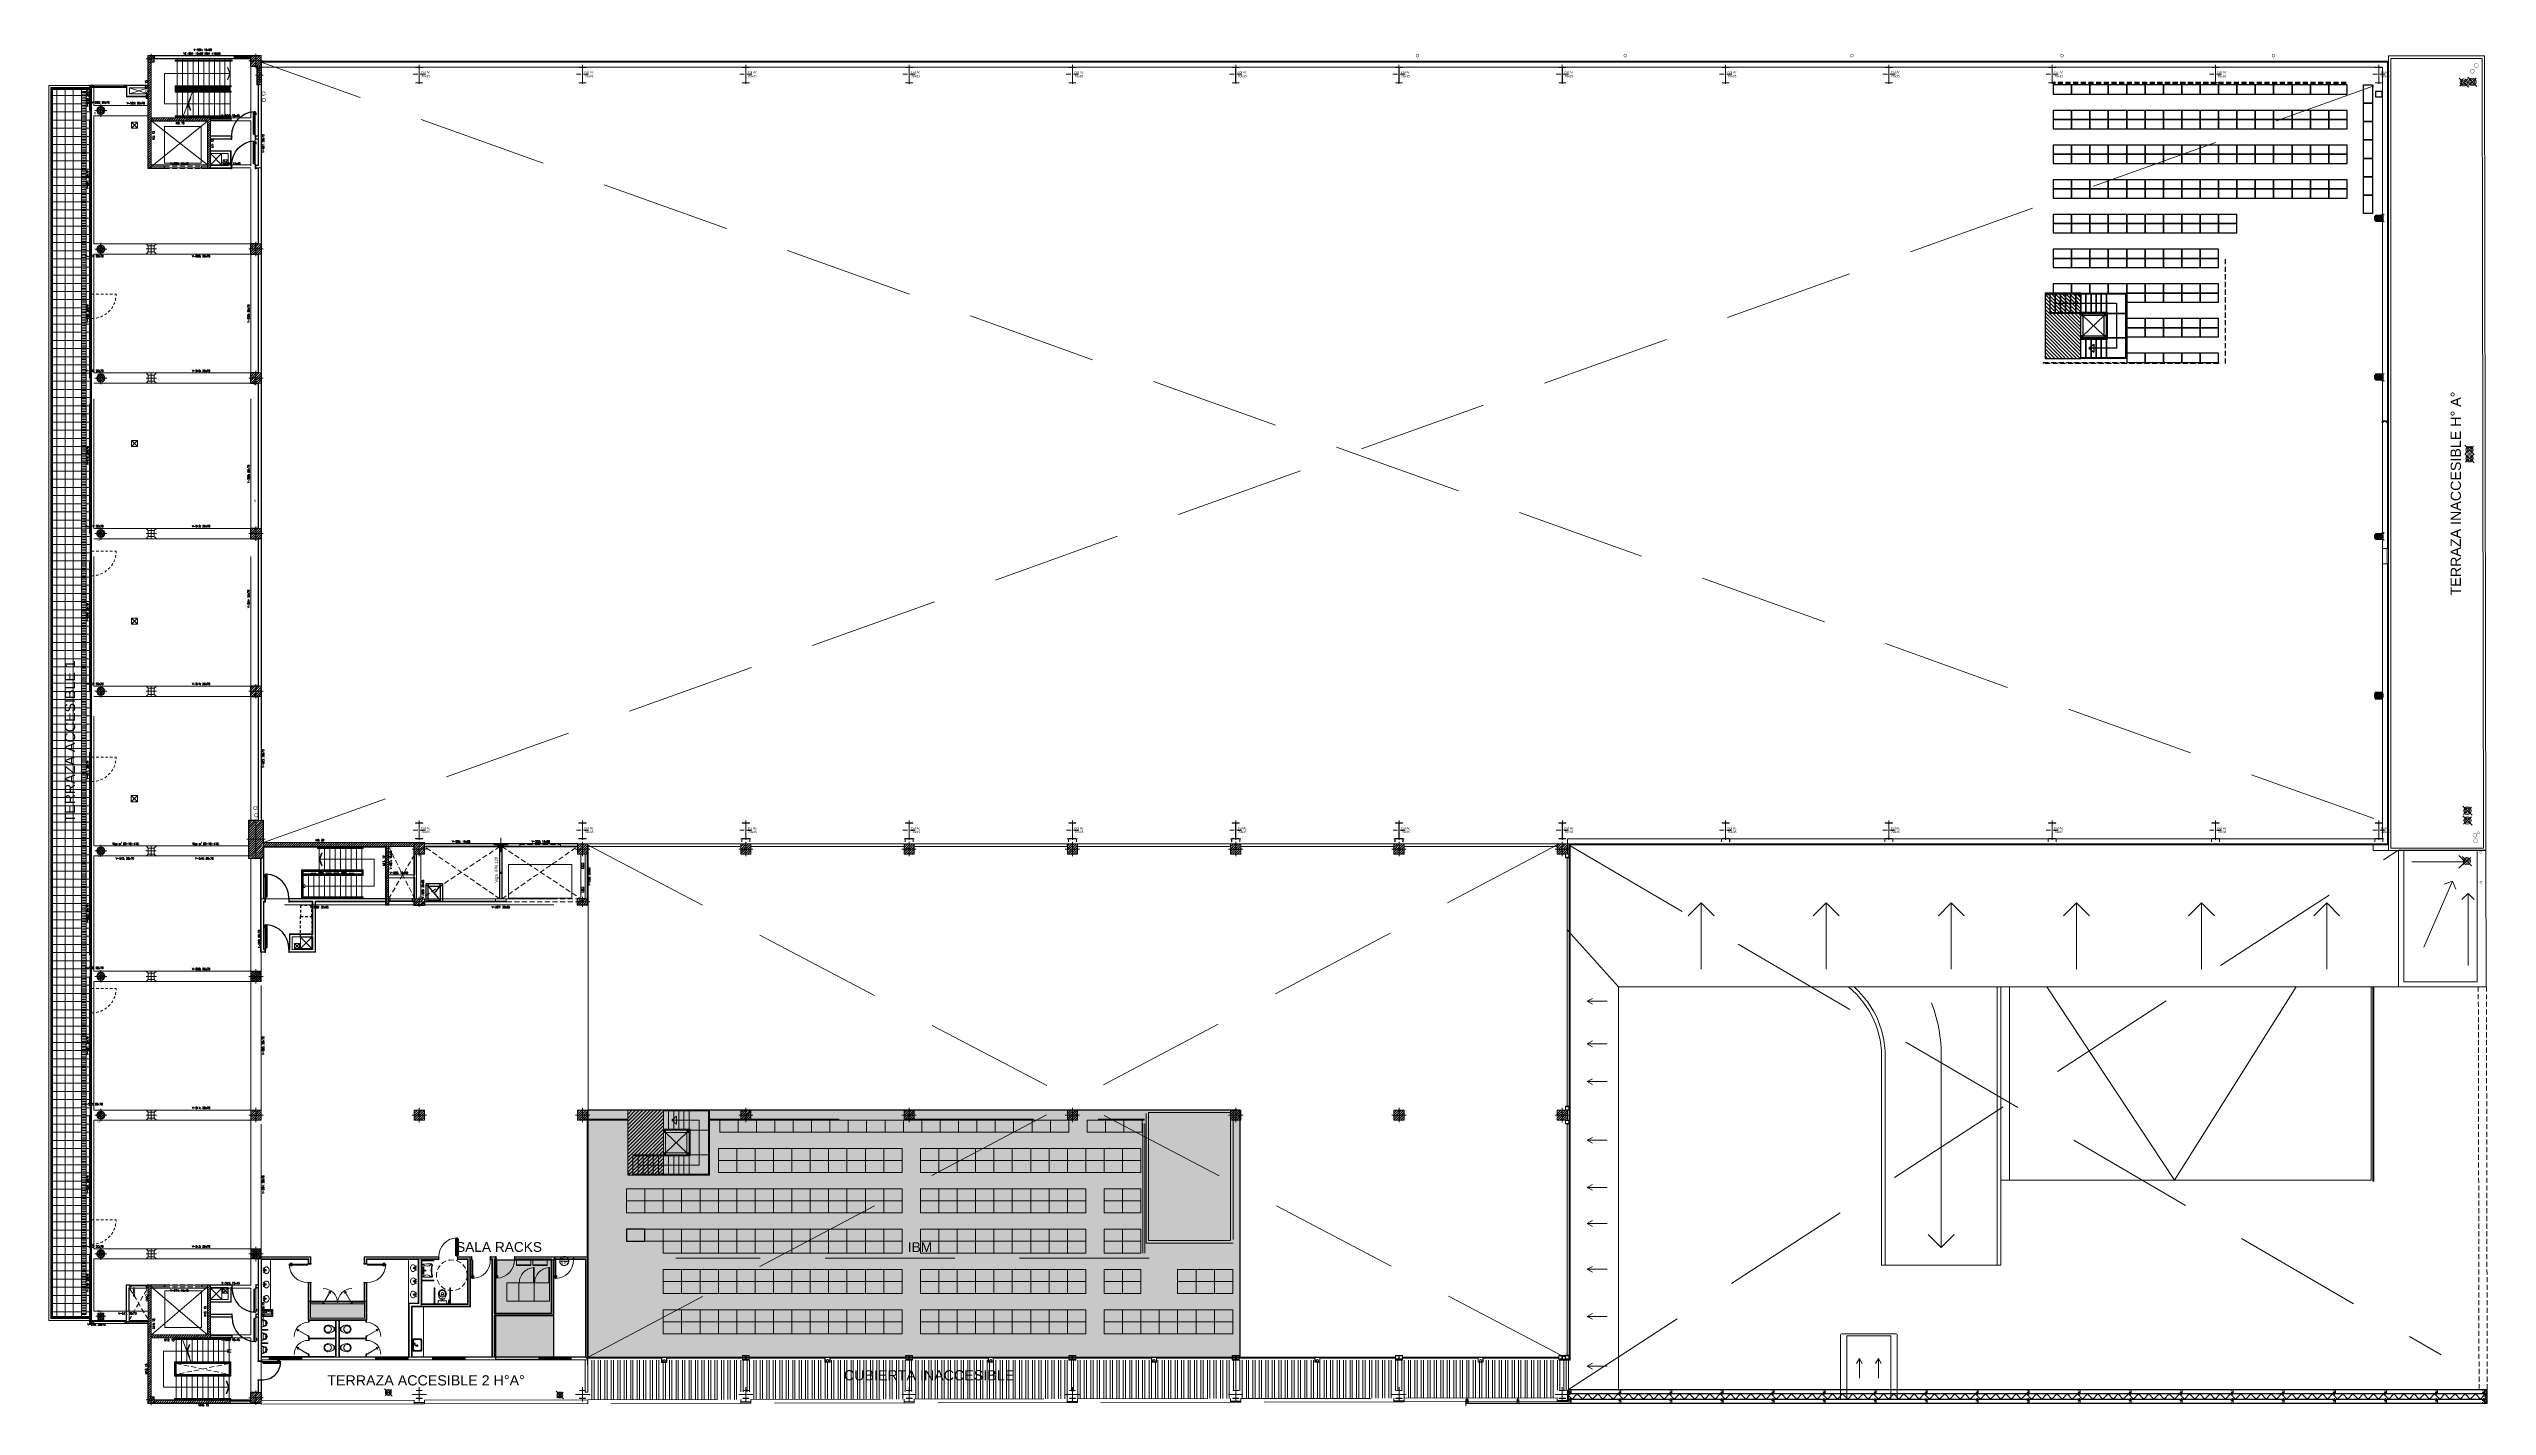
# Model space of a CAD drawing. Header units: millimetres. Extents: x 14 to 290, y 66 to 213.
# Drawn here: x 170.6 to 290, y 67.1 to 133.6 of the extents above; entities that cross this region are included whole.
import ezdxf
from ezdxf.enums import TextEntityAlignment as Align

# ---------------------------------------------------------------- set-up
doc = ezdxf.new("R2010")
doc.units = ezdxf.units.MM
for name, pattern in [('HIDDEN', [9.525, 6.35, -3.175]), ('HIDDEN2', [0.1875, 0.125, -0.0625]), ('IRI-OCASA-Layout R 9$0$HIDDEN', [0.375, 0.25, -0.125]), ('OCASA_TODAS_r08$0$ACAD_ISO04W100', [30, 24, -3, 0, -3]), ('OCASA_TODAS_r08$0$CACHE', [0.375, 0.25, -0.125]), ('OCASA_TODAS_r08$0$CONTINUA', [0]), ('OCASA_TODAS_r08$0$HIDDEN', [0.375, 0.25, -0.125]), ('OCASA_TODAS_r08$0$HIDDEN2', [0.1875, 0.125, -0.0625]), ('OCASA_TODAS_r08$0$XKITLINE00', [0]), ('OCASA_TODAS_r08$0$XKITLINE02', [4, 2, -2])]:
    doc.linetypes.add(name, pattern=pattern)
for name, color, linetype, lineweight in [('IRI-OCASA-Layout R 9$0$CARP-BARRIDO', 252, 'Continuous', 9), ('IRI-OCASA-Layout R 9$0$CARP-HERRAJES', 252, 'Continuous', 9), ('IRI-OCASA-Layout R 9$0$CARP-HOJA', 252, 'Continuous', 9), ('IRI-OCASA-Layout R 9$0$CARP-MARCO', 4, 'Continuous', 13), ('OCASA_TODAS_r08$0$00-', 252, 'Continuous', 15), ('OCASA_TODAS_r08$0$30-IS. PLUVIALES', 252, 'Continuous', 20), ('OCASA_TODAS_r08$0$50-EXTRACCION', 252, 'Continuous', 20), ('OCASA_TODAS_r08$0$50-EXTRACCION aereo', 252, 'HIDDEN2', 25), ('OCASA_TODAS_r08$0$50-INYECCION', 252, 'Continuous', 20), ('OCASA_TODAS_r08$0$A_MURO_DE_20', 7, 'Continuous', 20), ('OCASA_TODAS_r08$0$A_VENTANAS', 252, 'Continuous', 20), ('OCASA_TODAS_r08$0$ANTEPECHO', 252, 'Continuous', 20), ('OCASA_TODAS_r08$0$BARANDAS', 252, 'Continuous', 20), ('OCASA_TODAS_r08$0$CARP-BARRIDO', 252, 'Continuous', 15), ('OCASA_TODAS_r08$0$CARP-HERRAJES', 252, 'Continuous', 15), ('OCASA_TODAS_r08$0$CARP-HOJA', 252, 'Continuous', 20), ('OCASA_TODAS_r08$0$CARP-MARCO', 252, 'Continuous', 20), ('OCASA_TODAS_r08$0$CARPINTERIA', 252, 'Continuous', 15), ('OCASA_TODAS_r08$0$CERRAMIENTO CHAPA', 252, 'Continuous', 20), ('OCASA_TODAS_r08$0$CGC APEOS', 7, 'Continuous', 20), ('OCASA_TODAS_r08$0$CGC ARM 0.09', 252, 'Continuous', 15), ('OCASA_TODAS_r08$0$CGC ARM 0.20', 252, 'Continuous', 15), ('OCASA_TODAS_r08$0$CGC ARM 0.30', 252, 'Continuous', 15), ('OCASA_TODAS_r08$0$CGC COLUMNAS', 252, 'Continuous', 20), ('OCASA_TODAS_r08$0$CGC COLUMNAS EJES', 252, 'Continuous', 20), ('OCASA_TODAS_r08$0$CGC COLUMNAS HATCH', 252, 'Continuous', 20), ('OCASA_TODAS_r08$0$CGC TABIQUES', 252, 'Continuous', 20), ('OCASA_TODAS_r08$0$CGC TABIQUES REF', 252, 'Continuous', 20), ('OCASA_TODAS_r08$0$CGC VIGAS', 252, 'HIDDEN', 15), ('OCASA_TODAS_r08$0$CGC VIGAS REF', 252, 'Continuous', 15), ('OCASA_TODAS_r08$0$COLUMNAS ACERO', 252, 'Continuous', 20), ('OCASA_TODAS_r08$0$DESCRIP COLUMNAS', 252, 'Continuous', 20), ('OCASA_TODAS_r08$0$DINTELES', 252, 'OCASA_TODAS_r08$0$HIDDEN', 15), ('OCASA_TODAS_r08$0$EJES COL FE', 252, 'Continuous', 20), ('OCASA_TODAS_r08$0$EQUIPAMIENTO', 252, 'Continuous', 15), ('OCASA_TODAS_r08$0$ESCALERA', 252, 'Continuous', 20), ('OCASA_TODAS_r08$0$HACH MURO', 252, 'Continuous', 15), ('OCASA_TODAS_r08$0$HERRERIA', 252, 'Continuous', 20), ('OCASA_TODAS_r08$0$IS-AGUA-FRIA', 7, 'HIDDEN2', 20), ('OCASA_TODAS_r08$0$IS-CLOACA', 7, 'Continuous', 20), ('OCASA_TODAS_r08$0$IS-PLUVIAL', 8, 'Continuous', 15), ('OCASA_TODAS_r08$0$IS-SECUND', 8, 'Continuous', 15), ('OCASA_TODAS_r08$0$IS-VENTILA-SAN', 7, 'Continuous', 20), ('OCASA_TODAS_r08$0$LINEA_DE_PROYECCION', 252, 'HIDDEN', 15), ('OCASA_TODAS_r08$0$MURO BLOQUE CEMENTO 12', 252, 'Continuous', 20), ('OCASA_TODAS_r08$0$MURO BLOQUE CEMENTO 18', 252, 'Continuous', 20), ('OCASA_TODAS_r08$0$MURO BLOQUE CEMENTO 6', 252, 'Continuous', 20), ('OCASA_TODAS_r08$0$MURO CERAMICO DE 12', 252, 'Continuous', 20), ('OCASA_TODAS_r08$0$MURO CERAMICO DE 8', 252, 'Continuous', 20), ('OCASA_TODAS_r08$0$MURO HOMIGON', 252, 'Continuous', 20), ('OCASA_TODAS_r08$0$MURO LADRILLO COMUN', 252, 'Continuous', 20), ('OCASA_TODAS_r08$0$PASES ASCENSORES', 252, 'Continuous', 15), ('OCASA_TODAS_r08$0$PLUVIAL', 8, 'Continuous', 15), ('OCASA_TODAS_r08$0$REVESTIMIENTOS', 252, 'Continuous', 20), ('OCASA_TODAS_r08$0$REVOQUES', 251, 'Continuous', 15), ('OCASA_TODAS_r08$0$SANITARIOS', 251, 'Continuous', 15), ('OCASA_TODAS_r08$0$SEGUNDO PLANO', 251, 'Continuous', 15), ('OCASA_TODAS_r08$0$SOLADO DETALLE BAÑOS', 8, 'Continuous', 15), ('OCASA_TODAS_r08$0$SOLADOS', 8, 'Continuous', 15), ('OCASA_TODAS_r08$0$TABIQUES DE HORMIGON', 7, 'Continuous', 20), ('OCASA_TODAS_r08$0$TABIQUES PLACAS YESO', 251, 'Continuous', 20), ('OCASA_TODAS_r08$0$TEXTO', 8, 'Continuous', 15), ('OCASA_TODAS_r08$0$VENTANAS', 251, 'Continuous', 15), ('OCASA_TODAS_r08$0$VEREDA', 251, 'Continuous', 15), ('OCASA_TODAS_r08$0$VIDRIO', 251, 'Continuous', 20), ('OCASA_TODAS_r08$0$VIGAS', 9, 'Continuous', 15), ('OCASA_TODAS_r08$0$Vista 2', 251, 'Continuous', 15)]:
    doc.layers.add(name, color=color, linetype=linetype, lineweight=lineweight)
for name, color, linetype in [('IRI-OCASA-Layout R 9$0$OCA_EST-Bandeja', 252, 'Continuous'), ('IRI-OCASA-Layout R 9$0$OCA_EST-BASTIDOR', 252, 'Continuous'), ('IRI-OCASA-Layout R 9$0$OCA_Montacargas', 252, 'Continuous'), ('IRI-OCASA-Layout R 9$0$OCA_Rejas', 252, 'IRI-OCASA-Layout R 9$0$HIDDEN')]:
    doc.layers.add(name, color=color, linetype=linetype)
doc.styles.add('IRI-OCASA-Layout R 9$0$009-ECH-NUCLEOS-PB$0$ARIAL50', font='arial.ttf', dxfattribs={"height": 0.12})
doc.styles.add('IRI-OCASA-Layout R 9$0$Standard', font='arial.ttf')
doc.styles.add('OCASA_TODAS_r08$0$CGC .15', font='arial.ttf', dxfattribs={"width": 0.9, "height": 0.15})
doc.styles.add('OCASA_TODAS_r08$0$CYPETXT', font='romans__.ttf', dxfattribs={"height": 0.2})
doc.styles.add('OCASA_TODAS_r08$0$Standard', font='txt')
pattern_1 = [(45, (0.124092, 300.000094), (-0.02245064, 0.02245064), [])]

# ---------------------------------------------------------------- blocks, each defined once
blk = doc.blocks.new('OCASA_TODAS_r08$0$DSDASSSSSSSS')
at = {"layer": 'OCASA_TODAS_r08$0$VEREDA'}
for p, q in [((-550.717634, -689.215439), (-595.694427, -689.215439)), ((-595.694427, -689.215439), (-595.694427, -689.515439)), ((-550.742634, -689.240439), (-595.669427, -689.240439)), ((-595.669427, -689.240439), (-595.669427, -689.490439)), ((-595.462634, -689.490439), (-595.669427, -689.283646)), ((-595.462634, -689.490439), (-595.212634, -689.240439)), ((-594.962634, -689.490439), (-595.212634, -689.240439)), ((-594.962634, -689.490439), (-594.712634, -689.240439)), ((-594.462634, -689.490439), (-594.712634, -689.240439)), ((-594.462634, -689.490439), (-594.212634, -689.240439)), ((-593.962634, -689.490439), (-594.212634, -689.240439)), ((-593.962634, -689.490439), (-593.712634, -689.240439)), ((-593.462634, -689.490439), (-593.712634, -689.240439)), ((-593.462634, -689.490439), (-593.212634, -689.240439)), ((-592.962634, -689.490439), (-593.212634, -689.240439)), ((-592.962634, -689.490439), (-592.712634, -689.240439)), ((-592.462634, -689.490439), (-592.712634, -689.240439)), ((-592.462634, -689.490439), (-592.212634, -689.240439)), ((-591.962634, -689.490439), (-592.212634, -689.240439)), ((-591.962634, -689.490439), (-591.712634, -689.240439)), ((-591.462634, -689.490439), (-591.712634, -689.240439)), ((-591.462634, -689.490439), (-591.212634, -689.240439)), ((-590.962634, -689.490439), (-591.212634, -689.240439)), ((-590.962634, -689.490439), (-590.712634, -689.240439)), ((-590.462634, -689.490439), (-590.712634, -689.240439)), ((-590.462634, -689.490439), (-590.212634, -689.240439)), ((-589.962634, -689.490439), (-590.212634, -689.240439)), ((-589.962634, -689.490439), (-589.712634, -689.240439)), ((-589.462634, -689.490439), (-589.712634, -689.240439)), ((-589.462634, -689.490439), (-589.212634, -689.240439)), ((-588.962634, -689.490439), (-589.212634, -689.240439)), ((-588.962634, -689.490439), (-588.712634, -689.240439)), ((-588.462634, -689.490439), (-588.712634, -689.240439)), ((-588.462634, -689.490439), (-588.212634, -689.240439)), ((-587.962634, -689.490439), (-588.212634, -689.240439)), ((-587.962634, -689.490439), (-587.712634, -689.240439)), ((-587.462634, -689.490439), (-587.712634, -689.240439)), ((-587.462634, -689.490439), (-587.212634, -689.240439)), ((-586.962634, -689.490439), (-587.212634, -689.240439)), ((-586.962634, -689.490439), (-586.712634, -689.240439)), ((-586.462634, -689.490439), (-586.712634, -689.240439)), ((-586.462634, -689.490439), (-586.212634, -689.240439)), ((-585.962634, -689.490439), (-586.212634, -689.240439)), ((-585.962634, -689.490439), (-585.712634, -689.240439)), ((-585.462634, -689.490439), (-585.712634, -689.240439)), ((-585.462634, -689.490439), (-585.212634, -689.240439)), ((-584.962634, -689.490439), (-585.212634, -689.240439)), ((-584.962634, -689.490439), (-584.712634, -689.240439)), ((-584.462634, -689.490439), (-584.712634, -689.240439)), ((-584.462634, -689.490439), (-584.212634, -689.240439)), ((-583.962634, -689.490439), (-584.212634, -689.240439)), ((-583.962634, -689.490439), (-583.712634, -689.240439)), ((-583.462634, -689.490439), (-583.712634, -689.240439)), ((-583.462634, -689.490439), (-583.212634, -689.240439)), ((-582.962634, -689.490439), (-583.212634, -689.240439)), ((-582.962634, -689.490439), (-582.712634, -689.240439)), ((-582.462634, -689.490439), (-582.712634, -689.240439)), ((-582.462634, -689.490439), (-582.212634, -689.240439)), ((-581.962634, -689.490439), (-582.212634, -689.240439)), ((-581.962634, -689.490439), (-581.712634, -689.240439)), ((-581.462634, -689.490439), (-581.712634, -689.240439)), ((-581.462634, -689.490439), (-581.212634, -689.240439)), ((-580.962634, -689.490439), (-581.212634, -689.240439)), ((-580.962634, -689.490439), (-580.712634, -689.240439)), ((-580.462634, -689.490439), (-580.712634, -689.240439)), ((-580.462634, -689.490439), (-580.212634, -689.240439)), ((-579.962634, -689.490439), (-580.212634, -689.240439)), ((-579.962634, -689.490439), (-579.712634, -689.240439)), ((-579.462634, -689.490439), (-579.712634, -689.240439)), ((-579.462634, -689.490439), (-579.212634, -689.240439)), ((-578.962634, -689.490439), (-579.212634, -689.240439)), ((-578.962634, -689.490439), (-578.712634, -689.240439)), ((-578.462634, -689.490439), (-578.712634, -689.240439)), ((-578.462634, -689.490439), (-578.212634, -689.240439)), ((-577.962634, -689.490439), (-578.212634, -689.240439)), ((-577.962634, -689.490439), (-577.712634, -689.240439)), ((-577.462634, -689.490439), (-577.712634, -689.240439)), ((-577.462634, -689.490439), (-577.212634, -689.240439)), ((-576.962634, -689.490439), (-577.212634, -689.240439)), ((-576.962634, -689.490439), (-576.712634, -689.240439)), ((-576.462634, -689.490439), (-576.712634, -689.240439)), ((-576.462634, -689.490439), (-576.212634, -689.240439)), ((-575.962634, -689.490439), (-576.212634, -689.240439)), ((-575.962634, -689.490439), (-575.712634, -689.240439)), ((-575.462634, -689.490439), (-575.712634, -689.240439)), ((-575.462634, -689.490439), (-575.212634, -689.240439)), ((-574.962634, -689.490439), (-575.212634, -689.240439)), ((-574.962634, -689.490439), (-574.712634, -689.240439)), ((-574.462634, -689.490439), (-574.712634, -689.240439)), ((-574.462634, -689.490439), (-574.212634, -689.240439)), ((-573.962634, -689.490439), (-574.212634, -689.240439)), ((-573.962634, -689.490439), (-573.712634, -689.240439)), ((-573.462634, -689.490439), (-573.712634, -689.240439)), ((-573.462634, -689.490439), (-573.212634, -689.240439)), ((-572.962634, -689.490439), (-573.212634, -689.240439)), ((-572.962634, -689.490439), (-572.712634, -689.240439)), ((-572.462634, -689.490439), (-572.712634, -689.240439)), ((-572.462634, -689.490439), (-572.212634, -689.240439)), ((-571.962634, -689.490439), (-572.212634, -689.240439)), ((-571.962634, -689.490439), (-571.712634, -689.240439)), ((-571.462634, -689.490439), (-571.712634, -689.240439)), ((-571.462634, -689.490439), (-571.212634, -689.240439)), ((-570.962634, -689.490439), (-571.212634, -689.240439)), ((-570.962634, -689.490439), (-570.712634, -689.240439)), ((-570.462634, -689.490439), (-570.712634, -689.240439)), ((-570.462634, -689.490439), (-570.212634, -689.240439)), ((-569.962634, -689.490439), (-570.212634, -689.240439)), ((-569.962634, -689.490439), (-569.712634, -689.240439)), ((-569.462634, -689.490439), (-569.712634, -689.240439)), ((-569.462634, -689.490439), (-569.212634, -689.240439)), ((-568.962634, -689.490439), (-569.212634, -689.240439)), ((-568.962634, -689.490439), (-568.712634, -689.240439)), ((-568.462634, -689.490439), (-568.712634, -689.240439)), ((-568.462634, -689.490439), (-568.212634, -689.240439)), ((-567.962634, -689.490439), (-568.212634, -689.240439)), ((-567.962634, -689.490439), (-567.712634, -689.240439)), ((-567.462634, -689.490439), (-567.712634, -689.240439)), ((-567.462634, -689.490439), (-567.212634, -689.240439)), ((-566.962634, -689.490439), (-567.212634, -689.240439)), ((-566.962634, -689.490439), (-566.712634, -689.240439)), ((-566.462634, -689.490439), (-566.712634, -689.240439)), ((-566.462634, -689.490439), (-566.212634, -689.240439)), ((-565.962634, -689.490439), (-566.212634, -689.240439)), ((-565.962634, -689.490439), (-565.712634, -689.240439)), ((-565.462634, -689.490439), (-565.712634, -689.240439)), ((-565.462634, -689.490439), (-565.212634, -689.240439)), ((-564.962634, -689.490439), (-565.212634, -689.240439)), ((-564.962634, -689.490439), (-564.712634, -689.240439)), ((-564.462634, -689.490439), (-564.712634, -689.240439)), ((-564.462634, -689.490439), (-564.212634, -689.240439)), ((-563.962634, -689.490439), (-564.212634, -689.240439)), ((-563.962634, -689.490439), (-563.712634, -689.240439)), ((-563.462634, -689.490439), (-563.712634, -689.240439)), ((-563.462634, -689.490439), (-563.212634, -689.240439)), ((-562.962634, -689.490439), (-563.212634, -689.240439)), ((-562.962634, -689.490439), (-562.712634, -689.240439)), ((-562.462634, -689.490439), (-562.712634, -689.240439)), ((-562.462634, -689.490439), (-562.212634, -689.240439)), ((-561.962634, -689.490439), (-562.212634, -689.240439)), ((-561.962634, -689.490439), (-561.712634, -689.240439)), ((-561.462634, -689.490439), (-561.712634, -689.240439)), ((-561.462634, -689.490439), (-561.212634, -689.240439)), ((-560.962634, -689.490439), (-561.212634, -689.240439)), ((-560.962634, -689.490439), (-560.712634, -689.240439)), ((-560.462634, -689.490439), (-560.712634, -689.240439)), ((-560.462634, -689.490439), (-560.212634, -689.240439)), ((-559.962634, -689.490439), (-560.212634, -689.240439)), ((-559.962634, -689.490439), (-559.712634, -689.240439)), ((-559.462634, -689.490439), (-559.712634, -689.240439)), ((-559.462634, -689.490439), (-559.212634, -689.240439)), ((-558.962634, -689.490439), (-559.212634, -689.240439)), ((-558.962634, -689.490439), (-558.712634, -689.240439)), ((-558.462634, -689.490439), (-558.712634, -689.240439)), ((-558.462634, -689.490439), (-558.212634, -689.240439)), ((-557.962634, -689.490439), (-558.212634, -689.240439)), ((-557.962634, -689.490439), (-557.712634, -689.240439)), ((-557.462634, -689.490439), (-557.712634, -689.240439)), ((-557.462634, -689.490439), (-557.212634, -689.240439)), ((-556.962634, -689.490439), (-557.212634, -689.240439)), ((-556.962634, -689.490439), (-556.712634, -689.240439)), ((-556.462634, -689.490439), (-556.712634, -689.240439)), ((-556.462634, -689.490439), (-556.212634, -689.240439)), ((-555.962634, -689.490439), (-556.212634, -689.240439)), ((-555.962634, -689.490439), (-555.712634, -689.240439)), ((-555.462634, -689.490439), (-555.712634, -689.240439)), ((-555.462634, -689.490439), (-555.212634, -689.240439)), ((-554.962634, -689.490439), (-555.212634, -689.240439)), ((-554.962634, -689.490439), (-554.712634, -689.240439)), ((-554.462634, -689.490439), (-554.712634, -689.240439)), ((-554.462634, -689.490439), (-554.212634, -689.240439)), ((-553.962634, -689.490439), (-554.212634, -689.240439)), ((-553.962634, -689.490439), (-553.712634, -689.240439)), ((-553.462634, -689.490439), (-553.712634, -689.240439)), ((-553.462634, -689.490439), (-553.212634, -689.240439)), ((-552.962634, -689.490439), (-553.212634, -689.240439)), ((-552.962634, -689.490439), (-552.712634, -689.240439)), ((-552.462634, -689.490439), (-552.712634, -689.240439)), ((-552.462634, -689.490439), (-552.212634, -689.240439)), ((-551.962634, -689.490439), (-552.212634, -689.240439)), ((-551.962634, -689.490439), (-551.712634, -689.240439)), ((-551.462634, -689.490439), (-551.712634, -689.240439)), ((-551.462634, -689.490439), (-551.212634, -689.240439)), ((-550.962634, -689.490439), (-551.212634, -689.240439)), ((-550.962634, -689.490439), (-550.742634, -689.240439)), ((-550.742634, -689.490439), (-550.742634, -689.240439)), ((-550.717634, -689.515439), (-550.717634, -689.215439)), ((-595.694427, -689.515439), (-550.717634, -689.515439)), ((-550.742634, -689.490439), (-595.669427, -689.490439))]:
    blk.add_line(p, q, dxfattribs=at)
blk = doc.blocks.new('OCASA_TODAS_r08$0$009-ECH-A-PL-PB-EME$0$bacha discap')
for p, q in [((-0.000018, 0.497234), (0.003982, 0.497234)), ((-0.000018, 0.497234), (-0.000015, 0.399234)), ((-0.000015, 0.399234), (0.003985, 0.399234)), ((0, -0.041856), (0, 0.268144)), ((0.003982, 0.497234), (0.003985, 0.399234)), ((0.003983, 0.474429), (0.046983, 0.474431)), ((0.003983, 0.470429), (0.046983, 0.470431)), ((0.003983, 0.463265), (0.588983, 0.463285)), ((0.003984, 0.433265), (0.588984, 0.433285)), ((0.003984, 0.426039), (0.046984, 0.42604)), ((0.003984, 0.422039), (0.046984, 0.42204)), ((0.017764, 0.482021), (0.005764, 0.48202)), ((0.005764, 0.48202), (0.005764, 0.474631)), ((0.017764, 0.474632), (0.005764, 0.474631)), ((0.005766, 0.414448), (0.005766, 0.421837)), ((0.017766, 0.421837), (0.005766, 0.421837)), ((0.017766, 0.414449), (0.005766, 0.414448)), ((0.014764, 0.483009), (0.008764, 0.483008)), ((0.014766, 0.41346), (0.008766, 0.41346)), ((0.011764, 0.48202), (0.011764, 0.474632)), ((0.011766, 0.414448), (0.011766, 0.421837)), ((0.017764, 0.482021), (0.017764, 0.474632)), ((0.017766, 0.414449), (0.017766, 0.421837)), ((0.029167, 0.210294), (0.029167, -0.041638)), ((0.03689, 0.46816), (0.034705, 0.46816)), ((0.036891, 0.42831), (0.034706, 0.42831)), ((0.040591, 0.470223), (0.035637, 0.470223)), ((0.040591, 0.468376), (0.035637, 0.468375)), ((0.040592, 0.428095), (0.035638, 0.428095)), ((0.040593, 0.426248), (0.035638, 0.426247)), ((0.044292, 0.478068), (0.036889, 0.478068)), ((0.036889, 0.478068), (0.036889, 0.474375)), ((0.03689, 0.468375), (0.03689, 0.46816)), ((0.036891, 0.428095), (0.036891, 0.42831)), ((0.036891, 0.418402), (0.036891, 0.422095)), ((0.044294, 0.418403), (0.036891, 0.418402)), ((0.040591, 0.470223), (0.045545, 0.470223)), ((0.040591, 0.468376), (0.045545, 0.468376)), ((0.040592, 0.428095), (0.045547, 0.428095)), ((0.040593, 0.426248), (0.045547, 0.426248)), ((0.044292, 0.478068), (0.044292, 0.474376)), ((0.044293, 0.468376), (0.044293, 0.46816)), ((0.044293, 0.46816), (0.046477, 0.46816)), ((0.044294, 0.42831), (0.046479, 0.428311)), ((0.044294, 0.428095), (0.044294, 0.42831)), ((0.044294, 0.418403), (0.044294, 0.422095)), ((0.108438, -0.02192), (0.108438, 0.206777)), ((0.113601, 0.237803), (0.135801, 0.220085)), ((0, -0.041856), (0, -0.351856)), ((0, -0.482517), (0.004, -0.482517)), ((0, -0.580517), (0, -0.482517)), ((0, -0.580517), (0.004, -0.580517)), ((0.004, -0.580517), (0.004, -0.482517)), ((0.004, -0.505321), (0.047, -0.505321)), ((0.004, -0.509321), (0.047, -0.509321)), ((0.004, -0.516547), (0.589, -0.516547)), ((0.004, -0.546547), (0.589, -0.546547)), ((0.004, -0.553712), (0.047, -0.553712)), ((0.004, -0.557712), (0.047, -0.557712)), ((0.005781, -0.497731), (0.005781, -0.505119)), ((0.017781, -0.497731), (0.005781, -0.497731)), ((0.017781, -0.505119), (0.005781, -0.505119)), ((0.005781, -0.565303), (0.005781, -0.557914)), ((0.017781, -0.557914), (0.005781, -0.557914)), ((0.017781, -0.565303), (0.005781, -0.565303)), ((0.014781, -0.496743), (0.008781, -0.496743)), ((0.014781, -0.566291), (0.008781, -0.566291)), ((0.011781, -0.497731), (0.011781, -0.505119)), ((0.011781, -0.565303), (0.011781, -0.557914)), ((0.017781, -0.497731), (0.017781, -0.505119)), ((0.017781, -0.565303), (0.017781, -0.557914)), ((0.029167, -0.294005), (0.029167, -0.042073)), ((0.036907, -0.511592), (0.034722, -0.511592)), ((0.036907, -0.551442), (0.034722, -0.551442)), ((0.040608, -0.509529), (0.035654, -0.509529)), ((0.040608, -0.511376), (0.035654, -0.511376)), ((0.040608, -0.551657), (0.035654, -0.551657)), ((0.040608, -0.553504), (0.035654, -0.553504)), ((0.04431, -0.501684), (0.036907, -0.501684)), ((0.036907, -0.501684), (0.036907, -0.505376)), ((0.036907, -0.511376), (0.036907, -0.511592)), ((0.036907, -0.551657), (0.036907, -0.551442)), ((0.036907, -0.561349), (0.036907, -0.557657)), ((0.04431, -0.561349), (0.036907, -0.561349)), ((0.040608, -0.509529), (0.045562, -0.509529)), ((0.040608, -0.511376), (0.045562, -0.511376)), ((0.040608, -0.551657), (0.045562, -0.551657)), ((0.040608, -0.553504), (0.045562, -0.553504)), ((0.04431, -0.501684), (0.04431, -0.505376)), ((0.04431, -0.511376), (0.04431, -0.511592)), ((0.04431, -0.511592), (0.046495, -0.511592)), ((0.04431, -0.551442), (0.046495, -0.551442)), ((0.04431, -0.551657), (0.04431, -0.551442)), ((0.04431, -0.561349), (0.04431, -0.557657)), ((0.060417, -0.015821), (0.152155, -0.027472)), ((0.060417, -0.067455), (0.152155, -0.055804)), ((0.065889, -0.016516), (0.131485, -0.033613)), ((0.065889, -0.066761), (0.131485, -0.049664)), ((0.108438, -0.061357), (0.108438, -0.290488)), ((0.113601, -0.321515), (0.135801, -0.303797))]:
    blk.add_line(p, q)
blk.add_circle((0.194445, -0.041638), 0.0225)
for centre, radius, start, end in [((0.333038, -3.547768), 3.830417, 87.686349, 94.987919), ((0.008764, 0.47796), 0.005048, 53.541216, 126.462679), ((0.008766, 0.418508), 0.005048, 233.541216, 306.462679), ((0.011764, 0.482491), 0.005149, 0.001947, 180.001947), ((0.011766, 0.413978), 0.005149, 180.001947, 0.001947), ((0.014764, 0.47796), 0.005048, 53.541216, 126.462679), ((0.014766, 0.418509), 0.005048, 233.541216, 306.462679), ((-0.117544, -0.041638), 0.225982, 5.034008, 49.517713), ((0.077544, 0.205141), 0.048651, 42.17251, 173.919819), ((0.040591, 0.470681), 0.006403, 203.181747, 336.822148), ((0.040593, 0.42579), 0.006403, 23.181747, 156.822148), ((0.035637, 0.469299), 0.000924, 90.001947, 270.001947), ((0.035638, 0.427171), 0.000924, 90.001947, 270.001947), ((0.045545, 0.469299), 0.000924, 270.001947, 90.001947), ((0.045547, 0.427171), 0.000924, 270.001947, 90.001947), ((0.046983, 0.472431), 0.002, 270.001947, 90.001947), ((0.046984, 0.42404), 0.002, 270.001947, 90.001947), ((0.125356, 0.206777), 0.016918, 51.876106, 180), ((0.274113, 0.39633), 0.224037, 231.876106, 317.019251), ((0.464539, 0.214099), 0.039666, 347.888899, 131.966292), ((1.500513, -0.017368), 1.021852, 167.3865, 181.40985), ((0.492046, 0.23236), 0.04737, 346.506232, 95.298314), ((1.486142, -0.016883), 0.977498, 165.896599, 181.457555), ((0.588983, 0.448285), 0.015, 270.001947, 90.001947), ((0.333038, 3.464056), 3.830417, 265.012081, 272.313651), ((0.008781, -0.501791), 0.005048, 53.539269, 126.460731), ((0.008781, -0.561243), 0.005048, 233.539269, 306.460731), ((0.011781, -0.49726), 0.005149, 0, 180), ((0.011781, -0.565773), 0.005149, 180, 0), ((0.014781, -0.501791), 0.005048, 53.539269, 126.460731), ((0.014781, -0.561243), 0.005048, 233.539269, 306.460731), ((-0.117544, -0.042073), 0.225982, 310.482287, 355.078049), ((0.077544, -0.288852), 0.048651, 186.080181, 317.82749), ((0.060417, -0.041638), 0.025817, 75.523831, 284.476169), ((0.040608, -0.509071), 0.006403, 203.1798, 336.8202), ((0.040608, -0.553962), 0.006403, 23.1798, 156.8202), ((0.035654, -0.510453), 0.000924, 90, 270), ((0.035654, -0.552581), 0.000924, 90, 270), ((0.045562, -0.510453), 0.000924, 270, 90), ((0.045562, -0.552581), 0.000924, 270, 90), ((0.063631, -0.041638), 0.0175, 0, 180), ((0.063631, -0.041638), 0.0175, 180, 0), ((0.047, -0.507321), 0.002, 270, 90), ((0.047, -0.555712), 0.002, 270, 90), ((0.063631, -0.041638), 0.003214, 0, 180), ((0.063631, -0.041638), 0.003214, 180, 0), ((0.125356, -0.290488), 0.016918, 180, 308.123894), ((0.12992, -0.041638), 0.008177, 281.036933, 78.963067), ((0.274113, -0.480042), 0.224037, 42.980749, 128.123894), ((0.148498, -0.041638), 0.014631, 270, 90), ((0.464539, -0.297811), 0.039666, 228.033708, 12.111101), ((1.500513, -0.066343), 1.021852, 178.59015, 192.6135), ((1.581737, -0.027611), 1.102025, 180.73498, 180.740641), ((0.492046, -0.316071), 0.04737, 264.701686, 13.493768), ((1.486142, -0.066829), 0.977498, 178.542445, 194.103401), ((1.567837, -0.028379), 1.058961, 180.723313, 180.729203), ((0.589, -0.531547), 0.015, 270, 90)]:
    blk.add_arc(centre, radius, start, end)
blk = doc.blocks.new('OCASA_TODAS_r08$0$ming')
at = {"layer": 'OCASA_TODAS_r08$0$SANITARIOS', "lineweight": 9}
for p, q in [((0.18, 0), (-0.18, 0)), ((-0.148292, -0.071009), (-0.16245, -0.031955)), ((-0.147933, -0.073054), (-0.147933, -0.11)), ((0, -0.077), (-0.073966, -0.077)), ((0, -0.077), (0.073966, -0.077)), ((0.147933, -0.073054), (0.147933, -0.11)), ((0.148292, -0.071009), (0.16245, -0.031955))]:
    blk.add_line(p, q, dxfattribs=at)
for centre, radius, start, end in [((0.25405, 0), 0.43405, 180, 194.91074), ((-0.25405, 0), 0.43405, 345.08926, 360), ((-0.148743, -0.11), 0.016642, 180, 187.832819), ((0.128842, -0.033341), 0.304479, 194.91074, 212.735226), ((-0.153933, -0.073054), 0.006, 0, 19.926857), ((-0.131922, -0.11), 0.016011, 137.12572, 180), ((0.046986, -0.11), 0.194919, 180, 199.821488), ((-0.104499, -0.13546), 0.053431, 114.04396, 137.12572), ((0.024024, -0.118277), 0.170511, 199.821488, 209.821096), ((0.049753, -0.084184), 0.210457, 212.735226, 237.205013), ((-0.086104, -0.176691), 0.098579, 100.470176, 114.04396), ((0.054017, -0.075854), 0.18061, 183.431793, 214.22658), ((-0.073966, -0.242369), 0.165369, 90, 100.470176), ((0.049753, -0.084184), 0.172457, 212.735226, 237.205013), ((0, -0.161399), 0.118601, 237.205013, 270), ((0, -0.161399), 0.080601, 237.205013, 270), ((0.001163, -0.222422), 0.028943, 92.303811, 214.275205), ((-0.001163, -0.222422), 0.028943, 325.724795, 87.696189), ((0, -0.161399), 0.080601, 270, 302.794987), ((0, -0.161399), 0.118601, 270, 302.794987), ((-0.049753, -0.084184), 0.172457, 302.794987, 327.264774), ((-0.049753, -0.084184), 0.210457, 302.794987, 327.264774), ((0.073966, -0.242369), 0.165369, 79.529824, 90), ((-0.054017, -0.075854), 0.18061, 325.77342, 356.568207), ((0.086104, -0.176691), 0.098579, 65.95604, 79.529824), ((-0.024024, -0.118277), 0.170511, 330.178904, 340.178512), ((0.104499, -0.13546), 0.053431, 42.87428, 65.95604), ((-0.128842, -0.033341), 0.304479, 327.264774, 345.08926), ((-0.046986, -0.11), 0.194919, 340.178512, 0), ((0.131922, -0.11), 0.016011, 0, 42.87428), ((0.153933, -0.073054), 0.006, 160.073143, 180), ((0.148743, -0.11), 0.016642, 352.167181, 0)]:
    blk.add_arc(centre, radius, start, end, dxfattribs=at)
blk = doc.blocks.new('OCASA_TODAS_r08$0$P10 70-035')
at = {"layer": 'OCASA_TODAS_r08$0$CARP-BARRIDO'}
blk.add_arc((0, 0.035), 0.7, 0, 90, dxfattribs=at)
at = {"layer": 'OCASA_TODAS_r08$0$CARP-HERRAJES'}
for points in [[(0.299622, 0.572154), (0.319191, 0.560856), (0.301691, 0.530545), (0.282122, 0.541843, -1)], [(0.328188, 0.515247), (0.30862, 0.526545), (0.32612, 0.556856), (0.345688, 0.545558, -1)]]:
    blk.add_lwpolyline(points, format="xyb", close=True, dxfattribs=at)
blk.add_lwpolyline([(0.274884, 0.564113), (0.276716, 0.567287)], dxfattribs=at)
at = {"layer": 'OCASA_TODAS_r08$0$CARP-HOJA'}
for p, q in [((0.344191, 0.604157), (0.029191, 0.058561)), ((0.35112, 0.600157), (0.03612, 0.054561))]:
    blk.add_line(p, q, dxfattribs=at)
for points in [[(0.0175, 0.065311), (0, 0.035), (0.030311, 0.0175), (0.047811, 0.047811)], [(0.35, 0.641218), (0.3325, 0.610907), (0.362811, 0.593407), (0.380311, 0.623718)]]:
    blk.add_lwpolyline(points, close=True, dxfattribs=at)
blk = doc.blocks.new('OCASA_TODAS_r08$0$FLOICDVS')
at = {"layer": 'OCASA_TODAS_r08$0$SANITARIOS'}
for p, q in [((-0.061377, -0.076247), (-0.074187, -0.07626)), ((0.063842, -0.076117), (0.081, -0.076099))]:
    blk.add_line(p, q, dxfattribs=at)
for points in [[(-0.075, 0), (0.075, 0)], [(-0.075, -0.015154), (-0.075, 0)], [(-0.075, 0), (-0.075, -0.015154)], [(0.075, -0.015154), (0.075, 0)], [(-0.075, -0.015154), (0.075, -0.015154)], [(-0.075, -0.015154), (-0.063685, -0.024285)], [(-0.063685, -0.024285), (0.063685, -0.024285)], [(0.049962, -0.068812), (-0.047362, -0.068829)], [(-0.040186, -0.024285), (-0.040186, -0.046461), (0.044347, -0.046461), (0.044347, -0.024285)], [(0.044347, -0.024285), (0.044347, -0.030155), (-0.040186, -0.030155), (-0.040186, -0.024285)], [(0.075, -0.015154), (0.063685, -0.024285)]]:
    blk.add_lwpolyline(points, dxfattribs=at)
for centre, radius, start, end in [((0.21901, -0.363193), 0.412677, 136.427375, 181.977505), ((0.027174, -0.363387), 0.221042, 183.643525, 189.515329), ((0.003704, -0.363215), 0.197964, 190.687271, 270.059385), ((0.03408, -0.369768), 0.186146, 142.397501, 209.943791), ((-0.031611, -0.409009), 0.109643, 209.310244, 233.514819), ((0.022534, -0.385727), 0.187771, 126.108162, 136.378791), ((0.003704, -0.363215), 0.167464, 233.116522, 270.059385), ((0.003684, -0.343728), 0.143048, 90.059385, 129.924466), ((-0.074179, -0.08426), 0.008, 90.059385, 136.427375), ((-0.061386, -0.068247), 0.008, 270.059385, 305.49033), ((0.001315, -0.156182), 0.1, 119.128699, 125.49033), ((0.003684, -0.343728), 0.143048, 50.194305, 90.059385), ((0.003704, -0.363215), 0.167464, 270.059385, 307.002249), ((0.003704, -0.363215), 0.197964, 270.059385, 349.4315), ((0.001315, -0.156182), 0.1, 54.628441, 60.891305), ((0.063834, -0.068117), 0.008, 234.628441, 270.059385), ((0.081008, -0.084099), 0.008, 43.691396, 90.059385), ((-0.211602, -0.36364), 0.412677, 358.141266, 43.691396), ((-0.01508, -0.385766), 0.187771, 43.73998, 54.010609), ((0.039114, -0.408935), 0.109643, 306.603952, 330.808527), ((-0.026659, -0.369831), 0.186146, 330.17498, 37.72127), ((-0.019766, -0.363435), 0.221042, 350.603442, 356.475246)]:
    blk.add_arc(centre, radius, start, end, dxfattribs=at)
blk = doc.blocks.new('OCASA_TODAS_r08$0$pileta office')
at = {"layer": 'OCASA_TODAS_r08$0$SANITARIOS'}
for p, q in [((-3.376492, 1.55419), (-3.376492, 5.15419)), ((-3.276492, 1.55419), (-3.276492, 5.15419)), ((-3.126492, 2.15419), (-3.126492, 4.55419)), ((-3.026492, 2.15419), (-3.026492, 4.55419)), ((2.323508, 5.55419), (-2.976492, 5.55419)), ((2.323508, 5.45419), (-2.976492, 5.45419)), ((-2.976492, 1.25419), (2.323508, 1.25419)), ((-2.976492, 1.15419), (2.323508, 1.15419)), ((-1.425599, 5.25419), (-2.426492, 5.25419)), ((-1.425599, 5.15419), (-2.426492, 5.15419)), ((-2.426492, 1.55419), (1.773508, 1.55419)), ((-2.426492, 1.45419), (1.773508, 1.45419)), ((-1.248233, 4.893594), (-1.242963, 4.507115)), ((-1.166947, 4.433145), (-1.166947, 4.433145)), ((-1.098247, 4.89564), (-1.092977, 4.50916)), ((-0.171208, 4.015312), (-1.082019, 4.901617)), ((-0.942539, 5.044953), (-0.031728, 4.158648)), ((1.773508, 5.25419), (-0.927384, 5.25419)), ((1.773508, 5.15419), (-0.927384, 5.15419)), ((-0.267923, 3.402771), (-0.567923, 3.402771)), ((-0.017923, 3.402771), (-0.217923, 3.402771)), ((-0.031728, 4.158648), (-0.171208, 4.015312)), ((-0.062742, 3.839998), (-0.170244, 3.944608)), ((-0.117923, 3.852771), (-0.117923, 3.552771)), ((-0.117923, 3.402771), (-0.117923, 3.852771)), ((-0.117923, 3.502771), (-0.117923, 3.402771)), ((-0.117923, 3.402771), (-0.117923, 3.302771)), ((-0.117923, 3.252771), (-0.117923, 2.952771)), ((0.332077, 3.402771), (0.032077, 3.402771)), ((0.038976, 4.159612), (0.146478, 4.055002)), ((0.148407, 3.913594), (0.078667, 3.841926)), ((2.373508, 2.15419), (2.373508, 4.55419)), ((2.473508, 2.15419), (2.473508, 4.55419)), ((2.623508, 1.55419), (2.623508, 5.15419)), ((2.723508, 1.55419), (2.723508, 5.15419))]:
    blk.add_line(p, q, dxfattribs=at)
for centre, radius in [((-1.176492, 5.13308), 0.25), ((-1.176492, 5.13308), 0.15), ((-0.117923, 3.402771), 0.35), ((-0.117923, 3.402771), 0.25)]:
    blk.add_circle(centre, radius, dxfattribs=at)
for centre, radius, start, end in [((-2.976492, 5.15419), 0.4, 90, 180), ((-2.976492, 1.55419), 0.4, 180, 270), ((-2.976492, 5.15419), 0.3, 90, 180), ((-2.976492, 1.55419), 0.3, 180, 270), ((-2.426492, 4.55419), 0.7, 90, 180), ((-2.426492, 2.15419), 0.7, 180, 270), ((-2.426492, 4.55419), 0.6, 90, 180), ((-2.426492, 2.15419), 0.6, 180, 270), ((-2.426492, 4.55419), 0.6, 90, 136.561433), ((-1.16797, 4.508138), 0.075, 180.781242, 270.781242), ((-1.16797, 4.508138), 0.075, 270.781242, 0.781242), ((-0.135374, 3.980442), 0.05, 135.781242, 225.781242), ((0.006998, 3.911666), 0.1, 225.781242, 315.781242), ((0.004106, 4.123778), 0.05, 45.781242, 135.781242), ((0.076738, 3.983334), 0.1, 315.781242, 45.781242), ((1.773508, 4.55419), 0.7, 0, 90), ((1.773508, 4.55419), 0.6, 0, 90), ((1.773508, 2.15419), 0.6, 270, 0), ((1.773508, 2.15419), 0.7, 270, 0), ((2.323508, 5.15419), 0.4, 0, 90), ((2.323508, 5.15419), 0.3, 0, 90), ((2.323508, 1.55419), 0.3, 270, 0), ((2.323508, 1.55419), 0.4, 270, 0)]:
    blk.add_arc(centre, radius, start, end, dxfattribs=at)
blk = doc.blocks.new('OCASA_TODAS_r08$0$V15 23_06_2014')
for points, elevation in [([(138.933287, 395.940183), (138.973287, 395.940183), (138.973287, 395.960183), (138.933287, 395.960183)], -0.000031), ([(139.653287, 395.920183), (139.693287, 395.920183), (139.693287, 395.960183), (139.653287, 395.960183)], -0.000008), ([(139.693287, 395.920183), (139.733287, 395.920183), (139.733287, 395.960183), (139.693287, 395.960183)], -0.000008), ([(140.413287, 395.920183), (140.453287, 395.920183), (140.453287, 395.960183), (140.413287, 395.960183)], -0.000008)]:
    blk.add_lwpolyline(points, close=True, dxfattribs=dict(elevation=elevation))
at = {"layer": 'OCASA_TODAS_r08$0$CARP-HOJA'}
for p, q in [((138.973287, 395.952683, -0.000008), (139.653287, 395.952683, -0.000008)), ((138.973287, 395.942683, -0.000008), (139.653287, 395.942683, -0.000008)), ((139.733287, 395.952683, -0.000008), (140.413287, 395.952683, -0.000008)), ((139.733287, 395.942683, -0.000008), (140.413287, 395.942683, -0.000008)), ((139.733287, 395.937683, -0.000008), (140.413287, 395.937683, -0.000008)), ((139.733287, 395.927683, -0.000008), (140.413287, 395.927683, -0.000008))]:
    blk.add_line(p, q, dxfattribs=at)
at = {"layer": 'OCASA_TODAS_r08$0$CARPINTERIA', "elevation": -0.000008}
for points in [[(138.893287, 395.930183), (138.893287, 395.920183), (138.933287, 395.920183), (138.933287, 395.960183), (138.893287, 395.960183), (138.893287, 395.950183)], [(140.453287, 395.960183), (138.933287, 395.960183)], [(138.933287, 395.920183), (140.453287, 395.920183)], [(140.493287, 395.930183), (140.493287, 395.920183), (140.453287, 395.920183), (140.453287, 395.960183), (140.493287, 395.960183), (140.493287, 395.950183)]]:
    blk.add_lwpolyline(points, dxfattribs=at)
at = {"layer": 'OCASA_TODAS_r08$0$VIDRIO'}
for p, q in [((138.973287, 395.948933, -0.000008), (139.653287, 395.948933, -0.000008)), ((138.973287, 395.946433, -0.000008), (139.653287, 395.946433, -0.000008)), ((139.733287, 395.948933, -0.000008), (140.413287, 395.948933, -0.000008)), ((139.733287, 395.946433, -0.000008), (140.413287, 395.946433, -0.000008)), ((139.733287, 395.933933, -0.000008), (140.413287, 395.933933, -0.000008)), ((139.733287, 395.931433, -0.000008), (140.413287, 395.931433, -0.000008))]:
    blk.add_line(p, q, dxfattribs=at)
blk = doc.blocks.new('OCASA_TODAS_r08$0$doble perfil del 16')
at = {"elevation": -0.000008}
for points in [[(-1525.304216, -181.83444), (-1525.304216, -181.91444)], [(-1525.144216, -181.91444), (-1525.144216, -181.91444), (-1525.144216, -181.83444), (-1525.304216, -181.83444)], [(-1525.304216, -181.99444), (-1525.304216, -181.91444)], [(-1525.144216, -181.91444), (-1525.144216, -181.91444), (-1525.144216, -181.99444), (-1525.304216, -181.99444)], [(-1525.304216, -181.91444), (-1525.298216, -181.91444)], [(-1525.150216, -181.91444), (-1525.150216, -181.84044), (-1525.298216, -181.84044)], [(-1525.298216, -181.84044), (-1525.298216, -181.91444)], [(-1525.150216, -181.91444), (-1525.150216, -181.98844), (-1525.298216, -181.98844)], [(-1525.298216, -181.98844), (-1525.298216, -181.91444)], [(-1525.150216, -181.91444), (-1525.144216, -181.91444)]]:
    blk.add_lwpolyline(points, dxfattribs=at)
blk = doc.blocks.new('OCASA_TODAS_r08$0$v 19 planta 31_07_2014')
at = {"color": 251, "elevation": 0.000025}
for points in [[(-48.317017, -65.949527), (-44.527361, -65.949527)], [(-48.317017, -65.989527), (-44.612361, -65.989527)], [(-44.447361, -65.949527), (-40.697704, -65.949527)], [(-44.362361, -65.989527), (-40.737382, -65.989527)], [(-40.657705, -65.989527), (-44.362361, -65.989527)]]:
    blk.add_lwpolyline(points, dxfattribs=at)
at = {"color": 4, "elevation": 0.000003}
for points in [[(-47.002027, -65.949527), (-47.042027, -65.949527), (-47.042027, -65.969527), (-47.002027, -65.969527)], [(-45.847017, -65.949527), (-45.887017, -65.949527), (-45.887017, -65.969527), (-45.847017, -65.969527)], [(-45.807017, -65.969527), (-45.847017, -65.969527), (-45.847017, -65.989527), (-45.807017, -65.989527)], [(-44.652371, -65.969527), (-44.692371, -65.969527), (-44.692371, -65.989527), (-44.652371, -65.989527)], [(-44.322351, -65.969527), (-44.282351, -65.969527), (-44.282351, -65.989527), (-44.322351, -65.989527)], [(-43.167705, -65.969527), (-43.127705, -65.969527), (-43.127705, -65.989527), (-43.167705, -65.989527)], [(-43.127705, -65.949527), (-43.087705, -65.949527), (-43.087705, -65.969527), (-43.127705, -65.969527)], [(-41.972695, -65.949527), (-41.932695, -65.949527), (-41.932695, -65.969527), (-41.972695, -65.969527)]]:
    blk.add_lwpolyline(points, close=True, dxfattribs=at)
at = {"color": 6, "ltscale": 5, "elevation": 0.000003}
for points in [[(-44.612361, -65.949527), (-44.362361, -65.949527), (-44.362361, -66.199527), (-44.612361, -66.199527)], [(-44.602361, -65.959527), (-44.372361, -65.959527), (-44.372361, -66.189527), (-44.602361, -66.189527)]]:
    blk.add_lwpolyline(points, close=True, dxfattribs=at)
at = {"color": 3, "ltscale": 5}
for radius in [0.06, 0.05]:
    blk.add_circle((-44.487304, -66.129527, 0.000003), radius, dxfattribs=at)
at = {"layer": 'OCASA_TODAS_r08$0$CARP-HOJA'}
for p, q in [((-48.277017, -65.964527, 0.000025), (-47.122017, -65.964527, 0.000028)), ((-48.277017, -65.974527, 0.000025), (-47.122017, -65.974527, 0.000028)), ((-47.082017, -65.964527, -0.000016), (-47.082028, -65.964527, -0.000016)), ((-47.082017, -65.974527, -0.000016), (-47.082028, -65.974527, -0.000016)), ((-47.002027, -65.954527, 0.000006), (-45.887007, -65.954527, 0.000006)), ((-47.002027, -65.964527, 0.000006), (-45.887007, -65.964527, 0.000006)), ((-45.807017, -65.974527, 0.000006), (-44.692361, -65.974527, 0.000003)), ((-45.807017, -65.984527, 0.000006), (-44.692361, -65.984527, 0.000003)), ((-43.167705, -65.974527, 0.000006), (-44.282361, -65.974527, 0.000003)), ((-43.167705, -65.984527, 0.000006), (-44.282361, -65.984527, 0.000003)), ((-41.972695, -65.954527, 0.000006), (-43.087715, -65.954527, 0.000006)), ((-41.972695, -65.964527, 0.000006), (-43.087715, -65.964527, 0.000006)), ((-41.892705, -65.964527, -0.000016), (-41.892694, -65.964527, -0.000016)), ((-41.892705, -65.974527, -0.000016), (-41.892694, -65.974527, -0.000016)), ((-40.697705, -65.964527, 0.000025), (-41.852705, -65.964527, 0.000028)), ((-40.697705, -65.974527, 0.000025), (-41.852705, -65.974527, 0.000028))]:
    blk.add_line(p, q, dxfattribs=at)
at = {"layer": 'OCASA_TODAS_r08$0$CARPINTERIA', "color": 4}
for points, elevation in [([(-48.317018, -65.949527), (-48.277018, -65.949527), (-48.277018, -65.989527), (-48.317018, -65.989527)], 0.000025), ([(-47.122017, -65.949527), (-47.082017, -65.949527), (-47.082017, -65.989527), (-47.122017, -65.989527)], 0.000003), ([(-47.082017, -65.949527), (-47.042017, -65.949527), (-47.042017, -65.989527), (-47.082017, -65.989527)], 0.000003), ([(-44.652371, -65.949527), (-44.612371, -65.949527), (-44.612371, -65.989527), (-44.652371, -65.989527)], 0.000003), ([(-44.322351, -65.949527), (-44.362351, -65.949527), (-44.362351, -65.989527), (-44.322351, -65.989527)], 0.000003), ([(-41.892705, -65.949527), (-41.932705, -65.949527), (-41.932705, -65.989527), (-41.892705, -65.989527)], 0.000003), ([(-41.852705, -65.949527), (-41.892705, -65.949527), (-41.892705, -65.989527), (-41.852705, -65.989527)], 0.000003), ([(-40.657704, -65.949527), (-40.697704, -65.949527), (-40.697704, -65.989527), (-40.657704, -65.989527)], 0.000025)]:
    blk.add_lwpolyline(points, close=True, dxfattribs=dict(at, elevation=elevation))
at = {"layer": 'OCASA_TODAS_r08$0$VIDRIO'}
for p, q in [((-48.277017, -65.968277, 0.000025), (-47.122017, -65.968277, 0.000028)), ((-48.277017, -65.970777, 0.000025), (-47.122017, -65.970777, 0.000028)), ((-47.082017, -65.968277, -0.000016), (-47.082028, -65.968277, -0.000016)), ((-47.082017, -65.970777, -0.000016), (-47.082028, -65.970777, -0.000016)), ((-47.002027, -65.958277, 0.000006), (-45.887007, -65.958277, 0.000006)), ((-47.002027, -65.960777, 0.000006), (-45.887007, -65.960777, 0.000006)), ((-45.807017, -65.978277, 0.000006), (-44.692361, -65.978277, 0.000003)), ((-45.807017, -65.980777, 0.000006), (-44.692361, -65.980777, 0.000003)), ((-43.167705, -65.978277, 0.000006), (-44.282361, -65.978277, 0.000003)), ((-43.167705, -65.980777, 0.000006), (-44.282361, -65.980777, 0.000003)), ((-41.972695, -65.958277, 0.000006), (-43.087715, -65.958277, 0.000006)), ((-41.972695, -65.960777, 0.000006), (-43.087715, -65.960777, 0.000006)), ((-41.892705, -65.968277, -0.000016), (-41.892694, -65.968277, -0.000016)), ((-41.892705, -65.970777, -0.000016), (-41.892694, -65.970777, -0.000016)), ((-40.697705, -65.968277, 0.000025), (-41.852705, -65.968277, 0.000028)), ((-40.697705, -65.970777, 0.000025), (-41.852705, -65.970777, 0.000028))]:
    blk.add_line(p, q, dxfattribs=at)
blk = doc.blocks.new('OCASA_TODAS_r08$0$car facha iriarte planta 1')
at = {"layer": 'OCASA_TODAS_r08$0$CARPINTERIA', "ltscale": 5}
for p, q in [((-106.56423, -829.270296, -1.171307), (-106.56423, -828.123271, -1.171307)), ((-106.56173, -829.270296, -1.171307), (-106.56173, -828.123271, -1.171307)), ((-106.55923, -829.270296, -1.171307), (-106.55923, -828.123271, -1.171307)), ((-106.55673, -829.270296, -1.171307), (-106.55673, -828.123271, -1.171307)), ((-106.55423, -829.270296, -1.171307), (-106.55423, -828.123271, -1.171307)), ((-106.56423, -829.330296, -1.171307), (-106.56423, -830.530496, -1.171307)), ((-106.56173, -829.330296, -1.171307), (-106.56173, -830.530496, -1.171307)), ((-106.55923, -829.330296, -1.171307), (-106.55923, -830.530496, -1.171307)), ((-106.55673, -829.330296, -1.171307), (-106.55673, -830.530496, -1.171307)), ((-106.55423, -829.330296, -1.171307), (-106.55423, -830.530496, -1.171307)), ((-106.56423, -830.590496, -1.171307), (-106.56423, -831.790696, -1.171307)), ((-106.56173, -830.590496, -1.171307), (-106.56173, -831.790696, -1.171307)), ((-106.55923, -830.590496, -1.171307), (-106.55923, -831.790696, -1.171307)), ((-106.55673, -830.590496, -1.171307), (-106.55673, -831.790696, -1.171307)), ((-106.55423, -830.590496, -1.171307), (-106.55423, -831.790696, -1.171307)), ((-106.56423, -831.850696, -1.198231), (-106.56423, -833.050896, -1.198231)), ((-106.56173, -831.850696, -1.198231), (-106.56173, -833.050896, -1.198231)), ((-106.55923, -831.850696, -1.198231), (-106.55923, -833.050896, -1.198231)), ((-106.55673, -831.850696, -1.198231), (-106.55673, -833.050896, -1.198231)), ((-106.55423, -831.850696, -1.198231), (-106.55423, -833.050896, -1.198231)), ((-106.56423, -833.110896, -1.198231), (-106.56423, -834.311096, -1.198231)), ((-106.56173, -833.110896, -1.198231), (-106.56173, -834.311096, -1.198231)), ((-106.55923, -833.110896, -1.198231), (-106.55923, -834.311096, -1.198231)), ((-106.55673, -833.110896, -1.198231), (-106.55673, -834.311096, -1.198231)), ((-106.55423, -833.110896, -1.198231), (-106.55423, -834.311096, -1.198231)), ((-106.56423, -834.371096, -1.171307), (-106.56423, -835.571296, -1.171307)), ((-106.56173, -834.371096, -1.171307), (-106.56173, -835.571296, -1.171307)), ((-106.55923, -834.371096, -1.171307), (-106.55923, -835.571296, -1.171307)), ((-106.55673, -834.371096, -1.171307), (-106.55673, -835.571296, -1.171307)), ((-106.55423, -834.371096, -1.171307), (-106.55423, -835.571296, -1.171307)), ((-106.56423, -835.631296, -1.171307), (-106.56423, -836.831496, -1.171307)), ((-106.56173, -835.631296, -1.171307), (-106.56173, -836.831496, -1.171307)), ((-106.55923, -835.631296, -1.171307), (-106.55923, -836.831496, -1.171307)), ((-106.55673, -835.631296, -1.171307), (-106.55673, -836.831496, -1.171307)), ((-106.55423, -835.631296, -1.171307), (-106.55423, -836.831496, -1.171307)), ((-106.56423, -836.891496, -1.171307), (-106.56423, -838.091696, -1.171307)), ((-106.56173, -836.891496, -1.171307), (-106.56173, -838.091696, -1.171307)), ((-106.55923, -836.891496, -1.171307), (-106.55923, -838.091696, -1.171307)), ((-106.55673, -836.891496, -1.171307), (-106.55673, -838.091696, -1.171307)), ((-106.55423, -836.891496, -1.171307), (-106.55423, -838.091696, -1.171307)), ((-106.56423, -838.151696, -1.171307), (-106.56423, -839.351896, -1.171307)), ((-106.56173, -838.151696, -1.171307), (-106.56173, -839.351896, -1.171307)), ((-106.55923, -838.151696, -1.171307), (-106.55923, -839.351896, -1.171307)), ((-106.55673, -838.151696, -1.171307), (-106.55673, -839.351896, -1.171307)), ((-106.55423, -838.151696, -1.171307), (-106.55423, -839.351896, -1.171307)), ((-106.56423, -839.411896, -1.198231), (-106.56423, -840.612096, -1.198231)), ((-106.56173, -839.411896, -1.198231), (-106.56173, -840.612096, -1.198231)), ((-106.55923, -839.411896, -1.198231), (-106.55923, -840.612096, -1.198231)), ((-106.55673, -839.411896, -1.198231), (-106.55673, -840.612096, -1.198231)), ((-106.55423, -839.411896, -1.198231), (-106.55423, -840.612096, -1.198231)), ((-106.56423, -840.672096, -1.198231), (-106.56423, -841.872296, -1.198231)), ((-106.56173, -840.672096, -1.198231), (-106.56173, -841.872296, -1.198231)), ((-106.55923, -840.672096, -1.198231), (-106.55923, -841.872296, -1.198231)), ((-106.55673, -840.672096, -1.198231), (-106.55673, -841.872296, -1.198231)), ((-106.55423, -840.672096, -1.198231), (-106.55423, -841.872296, -1.198231)), ((-106.56423, -841.932296, -1.198231), (-106.56423, -843.132496, -1.198231)), ((-106.56173, -841.932296, -1.198231), (-106.56173, -843.132496, -1.198231)), ((-106.55923, -841.932296, -1.198231), (-106.55923, -843.132496, -1.198231)), ((-106.55673, -841.932296, -1.198231), (-106.55673, -843.132496, -1.198231)), ((-106.55423, -841.932296, -1.198231), (-106.55423, -843.132496, -1.198231)), ((-106.56423, -843.192496, -1.198231), (-106.56423, -844.392696, -1.198231)), ((-106.56173, -843.192496, -1.198231), (-106.56173, -844.392696, -1.198231)), ((-106.55923, -843.192496, -1.198231), (-106.55923, -844.392696, -1.198231)), ((-106.55673, -843.192496, -1.198231), (-106.55673, -844.392696, -1.198231)), ((-106.55423, -843.192496, -1.198231), (-106.55423, -844.392696, -1.198231)), ((-106.56423, -844.452696, -1.198231), (-106.56423, -845.652896, -1.198231)), ((-106.56173, -844.452696, -1.198231), (-106.56173, -845.652896, -1.198231)), ((-106.55923, -844.452696, -1.198231), (-106.55923, -845.652896, -1.198231)), ((-106.55673, -844.452696, -1.198231), (-106.55673, -845.652896, -1.198231)), ((-106.55423, -844.452696, -1.198231), (-106.55423, -845.652896, -1.198231)), ((-106.56423, -845.712896, -1.198231), (-106.56423, -846.913096, -1.198231)), ((-106.56173, -845.712896, -1.198231), (-106.56173, -846.913096, -1.198231)), ((-106.55923, -845.712896, -1.198231), (-106.55923, -846.913096, -1.198231)), ((-106.55673, -845.712896, -1.198231), (-106.55673, -846.913096, -1.198231)), ((-106.55423, -845.712896, -1.198231), (-106.55423, -846.913096, -1.198231)), ((-106.56423, -846.973096, -2.371649), (-106.56423, -848.173296, -2.371649)), ((-106.56173, -846.973096, -2.371649), (-106.56173, -848.173296, -2.371649)), ((-106.55923, -846.973096, -2.371649), (-106.55923, -848.173296, -2.371649)), ((-106.55673, -846.973096, -2.371649), (-106.55673, -848.173296, -2.371649)), ((-106.55423, -846.973096, -2.371649), (-106.55423, -848.173296, -2.371649)), ((-106.56423, -848.233296, -1.198231), (-106.56423, -849.433496, -1.198231)), ((-106.56173, -848.233296, -1.198231), (-106.56173, -849.433496, -1.198231)), ((-106.55923, -848.233296, -1.198231), (-106.55923, -849.433496, -1.198231)), ((-106.55673, -848.233296, -1.198231), (-106.55673, -849.433496, -1.198231)), ((-106.55423, -848.233296, -1.198231), (-106.55423, -849.433496, -1.198231)), ((-106.56423, -849.493496, -1.198231), (-106.56423, -850.693696, -1.198231)), ((-106.56173, -849.493496, -1.198231), (-106.56173, -850.693696, -1.198231)), ((-106.55923, -849.493496, -1.198231), (-106.55923, -850.693696, -1.198231)), ((-106.55673, -849.493496, -1.198231), (-106.55673, -850.693696, -1.198231)), ((-106.55423, -849.493496, -1.198231), (-106.55423, -850.693696, -1.198231)), ((-106.56423, -850.753696, -2.371649), (-106.56423, -851.953896, -2.371649)), ((-106.56173, -850.753696, -2.371649), (-106.56173, -851.953896, -2.371649)), ((-106.55923, -850.753696, -2.371649), (-106.55923, -851.953896, -2.371649)), ((-106.55673, -850.753696, -2.371649), (-106.55673, -851.953896, -2.371649)), ((-106.55423, -850.753696, -2.371649), (-106.55423, -851.953896, -2.371649)), ((-106.56423, -852.013896, -1.198231), (-106.56423, -853.214096, -1.198231)), ((-106.56173, -852.013896, -1.198231), (-106.56173, -853.214096, -1.198231)), ((-106.55923, -852.013896, -1.198231), (-106.55923, -853.214096, -1.198231)), ((-106.55673, -852.013896, -1.198231), (-106.55673, -853.214096, -1.198231)), ((-106.55423, -852.013896, -1.198231), (-106.55423, -853.214096, -1.198231)), ((-106.56423, -853.274096, -1.198231), (-106.56423, -854.474296, -1.198231)), ((-106.56173, -853.274096, -1.198231), (-106.56173, -854.474296, -1.198231)), ((-106.55923, -853.274096, -1.198231), (-106.55923, -854.474296, -1.198231)), ((-106.55673, -853.274096, -1.198231), (-106.55673, -854.474296, -1.198231)), ((-106.55423, -853.274096, -1.198231), (-106.55423, -854.474296, -1.198231)), ((-106.56423, -854.534296, -1.198231), (-106.56423, -855.734496, -1.198231)), ((-106.56173, -854.534296, -1.198231), (-106.56173, -855.734496, -1.198231)), ((-106.55923, -854.534296, -1.198231), (-106.55923, -855.734496, -1.198231)), ((-106.55673, -854.534296, -1.198231), (-106.55673, -855.734496, -1.198231)), ((-106.55423, -854.534296, -1.198231), (-106.55423, -855.734496, -1.198231)), ((-106.56423, -855.794496, -1.198231), (-106.56423, -856.994696, -1.198231)), ((-106.56173, -855.794496, -1.198231), (-106.56173, -856.994696, -1.198231)), ((-106.55923, -855.794496, -1.198231), (-106.55923, -856.994696, -1.198231)), ((-106.55673, -855.794496, -1.198231), (-106.55673, -856.994696, -1.198231)), ((-106.55423, -855.794496, -1.198231), (-106.55423, -856.994696, -1.198231)), ((-106.56423, -857.054696, -1.198231), (-106.56423, -858.254896, -1.198231)), ((-106.56173, -857.054696, -1.198231), (-106.56173, -858.254896, -1.198231)), ((-106.55923, -857.054696, -1.198231), (-106.55923, -858.254896, -1.198231)), ((-106.55673, -857.054696, -1.198231), (-106.55673, -858.254896, -1.198231)), ((-106.55423, -857.054696, -1.198231), (-106.55423, -858.254896, -1.198231)), ((-106.56423, -858.314896, -1.198231), (-106.56423, -859.515096, -1.198231)), ((-106.56173, -858.314896, -1.198231), (-106.56173, -859.515096, -1.198231)), ((-106.55923, -858.314896, -1.198231), (-106.55923, -859.515096, -1.198231)), ((-106.55673, -858.314896, -1.198231), (-106.55673, -859.515096, -1.198231)), ((-106.55423, -858.314896, -1.198231), (-106.55423, -859.515096, -1.198231)), ((-106.56423, -859.575096, -1.171307), (-106.56423, -860.775296, -1.171307)), ((-106.56173, -859.575096, -1.171307), (-106.56173, -860.775296, -1.171307)), ((-106.55923, -859.575096, -1.171307), (-106.55923, -860.775296, -1.171307)), ((-106.55673, -859.575096, -1.171307), (-106.55673, -860.775296, -1.171307)), ((-106.55423, -859.575096, -1.171307), (-106.55423, -860.775296, -1.171307)), ((-106.56423, -860.835296, -1.198231), (-106.56423, -862.035496, -1.198231)), ((-106.56173, -860.835296, -1.198231), (-106.56173, -862.035496, -1.198231)), ((-106.55923, -860.835296, -1.198231), (-106.55923, -862.035496, -1.198231)), ((-106.55673, -860.835296, -1.198231), (-106.55673, -862.035496, -1.198231)), ((-106.55423, -860.835296, -1.198231), (-106.55423, -862.035496, -1.198231)), ((-106.56423, -862.095496, -1.198231), (-106.56423, -863.295696, -1.198231)), ((-106.56173, -862.095496, -1.198231), (-106.56173, -863.295696, -1.198231)), ((-106.55923, -862.095496, -1.198231), (-106.55923, -863.295696, -1.198231)), ((-106.55673, -862.095496, -1.198231), (-106.55673, -863.295696, -1.198231)), ((-106.55423, -862.095496, -1.198231), (-106.55423, -863.295696, -1.198231)), ((-106.56423, -863.355696, -1.198231), (-106.56423, -864.555896, -1.198231)), ((-106.56173, -863.355696, -1.198231), (-106.56173, -864.555896, -1.198231)), ((-106.55923, -863.355696, -1.198231), (-106.55923, -864.555896, -1.198231)), ((-106.55673, -863.355696, -1.198231), (-106.55673, -864.555896, -1.198231)), ((-106.55423, -863.355696, -1.198231), (-106.55423, -864.555896, -1.198231)), ((-106.56423, -864.615896, -1.198231), (-106.56423, -865.816096, -1.198231)), ((-106.56173, -864.615896, -1.198231), (-106.56173, -865.816096, -1.198231)), ((-106.55923, -864.615896, -1.198231), (-106.55923, -865.816096, -1.198231)), ((-106.55673, -864.615896, -1.198231), (-106.55673, -865.816096, -1.198231)), ((-106.55423, -864.615896, -1.198231), (-106.55423, -865.816096, -1.198231)), ((-106.56423, -865.876096, -1.171307), (-106.56423, -867.076296, -1.171307)), ((-106.56173, -865.876096, -1.171307), (-106.56173, -867.076296, -1.171307)), ((-106.55923, -865.876096, -1.171307), (-106.55923, -867.076296, -1.171307)), ((-106.55673, -865.876096, -1.171307), (-106.55673, -867.076296, -1.171307)), ((-106.55423, -865.876096, -1.171307), (-106.55423, -867.076296, -1.171307)), ((-106.56423, -867.136296, -1.198231), (-106.56423, -868.336496, -1.198231)), ((-106.56173, -867.136296, -1.198231), (-106.56173, -868.336496, -1.198231)), ((-106.55923, -867.136296, -1.198231), (-106.55923, -868.336496, -1.198231)), ((-106.55673, -867.136296, -1.198231), (-106.55673, -868.336496, -1.198231)), ((-106.55423, -867.136296, -1.198231), (-106.55423, -868.336496, -1.198231)), ((-106.56423, -868.396496, -1.198231), (-106.56423, -869.596696, -1.198231)), ((-106.56173, -868.396496, -1.198231), (-106.56173, -869.596696, -1.198231)), ((-106.55923, -868.396496, -1.198231), (-106.55923, -869.596696, -1.198231)), ((-106.55673, -868.396496, -1.198231), (-106.55673, -869.596696, -1.198231)), ((-106.55423, -868.396496, -1.198231), (-106.55423, -869.596696, -1.198231)), ((-106.56423, -869.656696, -1.171307), (-106.56423, -870.856896, -1.171307)), ((-106.56173, -869.656696, -1.171307), (-106.56173, -870.856896, -1.171307)), ((-106.55923, -869.656696, -1.171307), (-106.55923, -870.856896, -1.171307)), ((-106.55673, -869.656696, -1.171307), (-106.55673, -870.856896, -1.171307)), ((-106.55423, -869.656696, -1.171307), (-106.55423, -870.856896, -1.171307)), ((-106.56423, -870.916896, -1.198231), (-106.56423, -872.117096, -1.198231)), ((-106.56173, -870.916896, -1.198231), (-106.56173, -872.117096, -1.198231)), ((-106.55923, -870.916896, -1.198231), (-106.55923, -872.117096, -1.198231)), ((-106.55673, -870.916896, -1.198231), (-106.55673, -872.117096, -1.198231)), ((-106.55423, -870.916896, -1.198231), (-106.55423, -872.117096, -1.198231)), ((-106.56423, -872.177096, -1.198231), (-106.56423, -873.377296, -1.198231)), ((-106.56173, -872.177096, -1.198231), (-106.56173, -873.377296, -1.198231)), ((-106.55923, -872.177096, -1.198231), (-106.55923, -873.377296, -1.198231)), ((-106.55673, -872.177096, -1.198231), (-106.55673, -873.377296, -1.198231)), ((-106.55423, -872.177096, -1.198231), (-106.55423, -873.377296, -1.198231)), ((-106.56423, -873.437296, -1.198231), (-106.56423, -874.637496, -1.198231)), ((-106.56173, -873.437296, -1.198231), (-106.56173, -874.637496, -1.198231)), ((-106.55923, -873.437296, -1.198231), (-106.55923, -874.637496, -1.198231)), ((-106.55673, -873.437296, -1.198231), (-106.55673, -874.637496, -1.198231)), ((-106.55423, -873.437296, -1.198231), (-106.55423, -874.637496, -1.198231)), ((-106.56423, -874.697496, -1.171307), (-106.56423, -875.897696, -1.171307)), ((-106.56173, -874.697496, -1.171307), (-106.56173, -875.897696, -1.171307)), ((-106.55923, -874.697496, -1.171307), (-106.55923, -875.897696, -1.171307)), ((-106.55673, -874.697496, -1.171307), (-106.55673, -875.897696, -1.171307)), ((-106.55423, -874.697496, -1.171307), (-106.55423, -875.897696, -1.171307)), ((-106.56423, -875.957696, -1.198231), (-106.56423, -877.157896, -1.198231)), ((-106.56173, -875.957696, -1.198231), (-106.56173, -877.157896, -1.198231)), ((-106.55923, -875.957696, -1.198231), (-106.55923, -877.157896, -1.198231)), ((-106.55673, -875.957696, -1.198231), (-106.55673, -877.157896, -1.198231)), ((-106.55423, -875.957696, -1.198231), (-106.55423, -877.157896, -1.198231)), ((-106.56423, -877.217896, -1.171307), (-106.56423, -878.418096, -1.171307)), ((-106.56173, -877.217896, -1.171307), (-106.56173, -878.418096, -1.171307)), ((-106.55923, -877.217896, -1.171307), (-106.55923, -878.418096, -1.171307)), ((-106.55673, -877.217896, -1.171307), (-106.55673, -878.418096, -1.171307)), ((-106.55423, -877.217896, -1.171307), (-106.55423, -878.418096, -1.171307)), ((-106.56423, -878.478096, -1.171307), (-106.56423, -879.678296, -1.171307)), ((-106.56173, -878.478096, -1.171307), (-106.56173, -879.678296, -1.171307)), ((-106.55923, -878.478096, -1.171307), (-106.55923, -879.678296, -1.171307)), ((-106.55673, -878.478096, -1.171307), (-106.55673, -879.678296, -1.171307)), ((-106.55423, -878.478096, -1.171307), (-106.55423, -879.678296, -1.171307)), ((-106.56423, -879.738296, -1.198231), (-106.56423, -880.938496, -1.198231)), ((-106.56173, -879.738296, -1.198231), (-106.56173, -880.938496, -1.198231)), ((-106.55923, -879.738296, -1.198231), (-106.55923, -880.938496, -1.198231)), ((-106.55673, -879.738296, -1.198231), (-106.55673, -880.938496, -1.198231)), ((-106.55423, -879.738296, -1.198231), (-106.55423, -880.938496, -1.198231)), ((-106.56423, -880.998496, -1.198231), (-106.56423, -882.198696, -1.198231)), ((-106.56173, -880.998496, -1.198231), (-106.56173, -882.198696, -1.198231)), ((-106.55923, -880.998496, -1.198231), (-106.55923, -882.198696, -1.198231)), ((-106.55673, -880.998496, -1.198231), (-106.55673, -882.198696, -1.198231)), ((-106.55423, -880.998496, -1.198231), (-106.55423, -882.198696, -1.198231)), ((-106.56423, -882.258696, -1.198231), (-106.56423, -883.458896, -1.198231)), ((-106.56173, -882.258696, -1.198231), (-106.56173, -883.458896, -1.198231)), ((-106.55923, -882.258696, -1.198231), (-106.55923, -883.458896, -1.198231)), ((-106.55673, -882.258696, -1.198231), (-106.55673, -883.458896, -1.198231)), ((-106.55423, -882.258696, -1.198231), (-106.55423, -883.458896, -1.198231)), ((-106.56423, -883.518896, -1.171307), (-106.56423, -884.719096, -1.171307)), ((-106.56173, -883.518896, -1.171307), (-106.56173, -884.719096, -1.171307)), ((-106.55923, -883.518896, -1.171307), (-106.55923, -884.719096, -1.171307)), ((-106.55673, -883.518896, -1.171307), (-106.55673, -884.719096, -1.171307)), ((-106.55423, -883.518896, -1.171307), (-106.55423, -884.719096, -1.171307)), ((-106.56423, -884.779096, -1.198231), (-106.56423, -885.979296, -1.198231)), ((-106.56173, -884.779096, -1.198231), (-106.56173, -885.979296, -1.198231)), ((-106.55923, -884.779096, -1.198231), (-106.55923, -885.979296, -1.198231)), ((-106.55673, -884.779096, -1.198231), (-106.55673, -885.979296, -1.198231)), ((-106.55423, -884.779096, -1.198231), (-106.55423, -885.979296, -1.198231)), ((-106.56423, -886.039296, -1.171307), (-106.56423, -887.239496, -1.171307)), ((-106.56173, -886.039296, -1.171307), (-106.56173, -887.239496, -1.171307)), ((-106.55923, -886.039296, -1.171307), (-106.55923, -887.239496, -1.171307)), ((-106.55673, -886.039296, -1.171307), (-106.55673, -887.239496, -1.171307)), ((-106.55423, -886.039296, -1.171307), (-106.55423, -887.239496, -1.171307)), ((-106.56423, -887.299496, -1.198231), (-106.56423, -888.389626, -1.198231)), ((-106.56173, -887.299496, -1.198231), (-106.56173, -888.389626, -1.198231)), ((-106.55923, -887.299496, -1.198231), (-106.55923, -888.389626, -1.198231)), ((-106.55673, -887.299496, -1.198231), (-106.55673, -888.389626, -1.198231)), ((-106.55423, -887.299496, -1.198231), (-106.55423, -888.389626, -1.198231))]:
    blk.add_line(p, q, dxfattribs=at)
at = {"layer": 'OCASA_TODAS_r08$0$CARPINTERIA', "ltscale": 5, "elevation": 0.002111}
for points in [[(-106.540603, -828.023271), (-106.640603, -828.023271), (-106.640603, -828.023271, -0.414214), (-106.540603, -827.923271), (-106.540603, -827.923271)], [(-106.550603, -828.013271), (-106.630046, -828.013271, -0.350397), (-106.550603, -827.933828)]]:
    blk.add_lwpolyline(points, format="xyb", close=True, dxfattribs=at)
at = {"layer": 'OCASA_TODAS_r08$0$CARPINTERIA', "ltscale": 5}
for points, elevation in [([(-106.620619, -828.123271), (-106.540619, -828.123271), (-106.540619, -828.023271), (-106.620619, -828.023271)], 0.000846), ([(-106.540619, -888.449626), (-106.620619, -888.449626), (-106.620619, -828.023271), (-106.540619, -828.023271)], 0.000029), ([(-106.610619, -828.113271), (-106.550619, -828.113271), (-106.550619, -828.033271), (-106.610619, -828.033271)], 0.000846), ([(-106.580603, -829.270296), (-106.580603, -829.330296), (-106.540603, -829.330296), (-106.540603, -829.270296)], -1.171307), ([(-106.570603, -829.280296), (-106.570603, -829.320296), (-106.550603, -829.320296), (-106.550603, -829.280296)], -1.171307), ([(-106.580603, -830.530496), (-106.580603, -830.590496), (-106.540603, -830.590496), (-106.540603, -830.530496)], -2.344725), ([(-106.570603, -830.540496), (-106.570603, -830.580496), (-106.550603, -830.580496), (-106.550603, -830.540496)], -2.344725), ([(-106.580603, -831.790696), (-106.580603, -831.850696), (-106.540603, -831.850696), (-106.540603, -831.790696)], -2.344725), ([(-106.570603, -831.800696), (-106.570603, -831.840696), (-106.550603, -831.840696), (-106.550603, -831.800696)], -2.344725), ([(-106.580603, -833.050896), (-106.580603, -833.110896), (-106.540603, -833.110896), (-106.540603, -833.050896)], -2.371649), ([(-106.570603, -833.060896), (-106.570603, -833.100896), (-106.550603, -833.100896), (-106.550603, -833.060896)], -2.371649), ([(-106.580603, -834.311096), (-106.580603, -834.371096), (-106.540603, -834.371096), (-106.540603, -834.311096)], -2.371649), ([(-106.570603, -834.321096), (-106.570603, -834.361096), (-106.550603, -834.361096), (-106.550603, -834.321096)], -2.371649), ([(-106.580603, -835.571296), (-106.580603, -835.631296), (-106.540603, -835.631296), (-106.540603, -835.571296)], -2.344725), ([(-106.570603, -835.581296), (-106.570603, -835.621296), (-106.550603, -835.621296), (-106.550603, -835.581296)], -2.344725), ([(-106.580603, -836.831496), (-106.580603, -836.891496), (-106.540603, -836.891496), (-106.540603, -836.831496)], -2.344725), ([(-106.570603, -836.841496), (-106.570603, -836.881496), (-106.550603, -836.881496), (-106.550603, -836.841496)], -2.344725), ([(-106.580603, -838.091696), (-106.580603, -838.151696), (-106.540603, -838.151696), (-106.540603, -838.091696)], -2.344725), ([(-106.570603, -838.101696), (-106.570603, -838.141696), (-106.550603, -838.141696), (-106.550603, -838.101696)], -2.344725), ([(-106.580603, -839.351896), (-106.580603, -839.411896), (-106.540603, -839.411896), (-106.540603, -839.351896)], -2.344725), ([(-106.570603, -839.361896), (-106.570603, -839.401896), (-106.550603, -839.401896), (-106.550603, -839.361896)], -2.344725), ([(-106.580603, -840.612096), (-106.580603, -840.672096), (-106.540603, -840.672096), (-106.540603, -840.612096)], -2.371649), ([(-106.570603, -840.622096), (-106.570603, -840.662096), (-106.550603, -840.662096), (-106.550603, -840.622096)], -2.371649), ([(-106.580603, -841.872296), (-106.580603, -841.932296), (-106.540603, -841.932296), (-106.540603, -841.872296)], -2.371649), ([(-106.570603, -841.882296), (-106.570603, -841.922296), (-106.550603, -841.922296), (-106.550603, -841.882296)], -2.371649), ([(-106.580603, -843.132496), (-106.580603, -843.192496), (-106.540603, -843.192496), (-106.540603, -843.132496)], -2.371649), ([(-106.570603, -843.142496), (-106.570603, -843.182496), (-106.550603, -843.182496), (-106.550603, -843.142496)], -2.371649), ([(-106.580603, -844.392696), (-106.580603, -844.452696), (-106.540603, -844.452696), (-106.540603, -844.392696)], -2.371649), ([(-106.570603, -844.402696), (-106.570603, -844.442696), (-106.550603, -844.442696), (-106.550603, -844.402696)], -2.371649), ([(-106.580603, -845.652896), (-106.580603, -845.712896), (-106.540603, -845.712896), (-106.540603, -845.652896)], -2.371649), ([(-106.570603, -845.662896), (-106.570603, -845.702896), (-106.550603, -845.702896), (-106.550603, -845.662896)], -2.371649), ([(-106.580603, -846.913096), (-106.580603, -846.973096), (-106.540603, -846.973096), (-106.540603, -846.913096)], -2.371649), ([(-106.570603, -846.923096), (-106.570603, -846.963096), (-106.550603, -846.963096), (-106.550603, -846.923096)], -2.371649), ([(-106.580603, -848.173296), (-106.580603, -848.233296), (-106.540603, -848.233296), (-106.540603, -848.173296)], -3.545068), ([(-106.570603, -848.183296), (-106.570603, -848.223296), (-106.550603, -848.223296), (-106.550603, -848.183296)], -3.545068), ([(-106.580603, -849.433496), (-106.580603, -849.493496), (-106.540603, -849.493496), (-106.540603, -849.433496)], -2.371649), ([(-106.570603, -849.443496), (-106.570603, -849.483496), (-106.550603, -849.483496), (-106.550603, -849.443496)], -2.371649), ([(-106.580603, -850.693696), (-106.580603, -850.753696), (-106.540603, -850.753696), (-106.540603, -850.693696)], -2.371649), ([(-106.570603, -850.703696), (-106.570603, -850.743696), (-106.550603, -850.743696), (-106.550603, -850.703696)], -2.371649), ([(-106.580603, -851.953896), (-106.580603, -852.013896), (-106.540603, -852.013896), (-106.540603, -851.953896)], -3.545068), ([(-106.570603, -851.963896), (-106.570603, -852.003896), (-106.550603, -852.003896), (-106.550603, -851.963896)], -3.545068), ([(-106.580603, -853.214096), (-106.580603, -853.274096), (-106.540603, -853.274096), (-106.540603, -853.214096)], -2.371649), ([(-106.570603, -853.224096), (-106.570603, -853.264096), (-106.550603, -853.264096), (-106.550603, -853.224096)], -2.371649), ([(-106.580603, -854.474296), (-106.580603, -854.534296), (-106.540603, -854.534296), (-106.540603, -854.474296)], -2.371649), ([(-106.570603, -854.484296), (-106.570603, -854.524296), (-106.550603, -854.524296), (-106.550603, -854.484296)], -2.371649), ([(-106.580603, -855.734496), (-106.580603, -855.794496), (-106.540603, -855.794496), (-106.540603, -855.734496)], -2.371649), ([(-106.570603, -855.744496), (-106.570603, -855.784496), (-106.550603, -855.784496), (-106.550603, -855.744496)], -2.371649), ([(-106.580603, -856.994696), (-106.580603, -857.054696), (-106.540603, -857.054696), (-106.540603, -856.994696)], -2.371649), ([(-106.570603, -857.004696), (-106.570603, -857.044696), (-106.550603, -857.044696), (-106.550603, -857.004696)], -2.371649), ([(-106.580603, -858.254896), (-106.580603, -858.314896), (-106.540603, -858.314896), (-106.540603, -858.254896)], -2.371649), ([(-106.570603, -858.264896), (-106.570603, -858.304896), (-106.550603, -858.304896), (-106.550603, -858.264896)], -2.371649), ([(-106.580603, -859.515096), (-106.580603, -859.575096), (-106.540603, -859.575096), (-106.540603, -859.515096)], -2.371649), ([(-106.570603, -859.525096), (-106.570603, -859.565096), (-106.550603, -859.565096), (-106.550603, -859.525096)], -2.371649), ([(-106.580603, -860.775296), (-106.580603, -860.835296), (-106.540603, -860.835296), (-106.540603, -860.775296)], -2.344725), ([(-106.570603, -860.785296), (-106.570603, -860.825296), (-106.550603, -860.825296), (-106.550603, -860.785296)], -2.344725), ([(-106.580603, -862.035496), (-106.580603, -862.095496), (-106.540603, -862.095496), (-106.540603, -862.035496)], -2.371649), ([(-106.570603, -862.045496), (-106.570603, -862.085496), (-106.550603, -862.085496), (-106.550603, -862.045496)], -2.371649), ([(-106.580603, -863.295696), (-106.580603, -863.355696), (-106.540603, -863.355696), (-106.540603, -863.295696)], -2.371649), ([(-106.570603, -863.305696), (-106.570603, -863.345696), (-106.550603, -863.345696), (-106.550603, -863.305696)], -2.371649), ([(-106.580603, -864.555896), (-106.580603, -864.615896), (-106.540603, -864.615896), (-106.540603, -864.555896)], -2.371649), ([(-106.570603, -864.565896), (-106.570603, -864.605896), (-106.550603, -864.605896), (-106.550603, -864.565896)], -2.371649), ([(-106.580603, -865.816096), (-106.580603, -865.876096), (-106.540603, -865.876096), (-106.540603, -865.816096)], -2.371649), ([(-106.570603, -865.826096), (-106.570603, -865.866096), (-106.550603, -865.866096), (-106.550603, -865.826096)], -2.371649), ([(-106.580603, -867.076296), (-106.580603, -867.136296), (-106.540603, -867.136296), (-106.540603, -867.076296)], -2.344725), ([(-106.570603, -867.086296), (-106.570603, -867.126296), (-106.550603, -867.126296), (-106.550603, -867.086296)], -2.344725), ([(-106.580603, -868.336496), (-106.580603, -868.396496), (-106.540603, -868.396496), (-106.540603, -868.336496)], -2.371649), ([(-106.570603, -868.346496), (-106.570603, -868.386496), (-106.550603, -868.386496), (-106.550603, -868.346496)], -2.371649), ([(-106.580603, -869.596696), (-106.580603, -869.656696), (-106.540603, -869.656696), (-106.540603, -869.596696)], -2.371649), ([(-106.570603, -869.606696), (-106.570603, -869.646696), (-106.550603, -869.646696), (-106.550603, -869.606696)], -2.371649), ([(-106.580603, -870.856896), (-106.580603, -870.916896), (-106.540603, -870.916896), (-106.540603, -870.856896)], -2.344725), ([(-106.570603, -870.866896), (-106.570603, -870.906896), (-106.550603, -870.906896), (-106.550603, -870.866896)], -2.344725), ([(-106.580603, -872.117096), (-106.580603, -872.177096), (-106.540603, -872.177096), (-106.540603, -872.117096)], -2.371649), ([(-106.570603, -872.127096), (-106.570603, -872.167096), (-106.550603, -872.167096), (-106.550603, -872.127096)], -2.371649), ([(-106.580603, -873.377296), (-106.580603, -873.437296), (-106.540603, -873.437296), (-106.540603, -873.377296)], -2.371649), ([(-106.570603, -873.387296), (-106.570603, -873.427296), (-106.550603, -873.427296), (-106.550603, -873.387296)], -2.371649), ([(-106.580603, -874.637496), (-106.580603, -874.697496), (-106.540603, -874.697496), (-106.540603, -874.637496)], -2.371649), ([(-106.570603, -874.647496), (-106.570603, -874.687496), (-106.550603, -874.687496), (-106.550603, -874.647496)], -2.371649), ([(-106.580603, -875.897696), (-106.580603, -875.957696), (-106.540603, -875.957696), (-106.540603, -875.897696)], -2.344725), ([(-106.570603, -875.907696), (-106.570603, -875.947696), (-106.550603, -875.947696), (-106.550603, -875.907696)], -2.344725), ([(-106.580603, -877.157896), (-106.580603, -877.217896), (-106.540603, -877.217896), (-106.540603, -877.157896)], -2.371649), ([(-106.570603, -877.167896), (-106.570603, -877.207896), (-106.550603, -877.207896), (-106.550603, -877.167896)], -2.371649), ([(-106.580603, -878.418096), (-106.580603, -878.478096), (-106.540603, -878.478096), (-106.540603, -878.418096)], -2.344725), ([(-106.570603, -878.428096), (-106.570603, -878.468096), (-106.550603, -878.468096), (-106.550603, -878.428096)], -2.344725), ([(-106.580603, -879.678296), (-106.580603, -879.738296), (-106.540603, -879.738296), (-106.540603, -879.678296)], -2.344725), ([(-106.570603, -879.688296), (-106.570603, -879.728296), (-106.550603, -879.728296), (-106.550603, -879.688296)], -2.344725), ([(-106.580603, -880.938496), (-106.580603, -880.998496), (-106.540603, -880.998496), (-106.540603, -880.938496)], -2.371649), ([(-106.570603, -880.948496), (-106.570603, -880.988496), (-106.550603, -880.988496), (-106.550603, -880.948496)], -2.371649), ([(-106.580603, -882.198696), (-106.580603, -882.258696), (-106.540603, -882.258696), (-106.540603, -882.198696)], -2.371649), ([(-106.570603, -882.208696), (-106.570603, -882.248696), (-106.550603, -882.248696), (-106.550603, -882.208696)], -2.371649), ([(-106.580603, -883.458896), (-106.580603, -883.518896), (-106.540603, -883.518896), (-106.540603, -883.458896)], -2.371649), ([(-106.570603, -883.468896), (-106.570603, -883.508896), (-106.550603, -883.508896), (-106.550603, -883.468896)], -2.371649), ([(-106.580603, -884.719096), (-106.580603, -884.779096), (-106.540603, -884.779096), (-106.540603, -884.719096)], -2.344725), ([(-106.570603, -884.729096), (-106.570603, -884.769096), (-106.550603, -884.769096), (-106.550603, -884.729096)], -2.344725), ([(-106.580603, -885.979296), (-106.580603, -886.039296), (-106.540603, -886.039296), (-106.540603, -885.979296)], -2.371649), ([(-106.570603, -885.989296), (-106.570603, -886.029296), (-106.550603, -886.029296), (-106.550603, -885.989296)], -2.371649), ([(-106.580603, -887.239496), (-106.580603, -887.299496), (-106.540603, -887.299496), (-106.540603, -887.239496)], -2.344725), ([(-106.570603, -887.249496), (-106.570603, -887.289496), (-106.550603, -887.289496), (-106.550603, -887.249496)], -2.344725), ([(-106.580603, -888.389626), (-106.580603, -888.449626), (-106.540603, -888.449626), (-106.540603, -888.389626)], 0.000029), ([(-106.570603, -888.399626), (-106.570603, -888.439626), (-106.550603, -888.439626), (-106.550603, -888.399626)], 0.000029)]:
    blk.add_lwpolyline(points, close=True, dxfattribs=dict(at, elevation=elevation))
blk = doc.blocks.new('OCASA_TODAS_r08$0$facha vista carp velez sarf')
at = {"layer": 'OCASA_TODAS_r08$0$CARPINTERIA', "color": 4, "ltscale": 5}
for p, q in [((-104.431757, -652.010654, 0.002103), (-103.766533, -652.010654, 0.002103)), ((-104.431757, -652.013154, 0.002103), (-103.766533, -652.013154, 0.002103)), ((-104.431757, -652.015654, 0.002103), (-103.766533, -652.015654, 0.002103)), ((-104.431757, -652.018154, 0.002103), (-103.766533, -652.018154, 0.002103)), ((-104.431757, -652.020654, 0.002103), (-103.766533, -652.020654, 0.002103)), ((-103.706533, -652.010654, 0.002103), (-103.041308, -652.010654, 0.002103)), ((-103.706533, -652.013154, 0.002103), (-103.041308, -652.013154, 0.002103)), ((-103.706533, -652.015654, 0.002103), (-103.041308, -652.015654, 0.002103)), ((-103.706533, -652.018154, 0.002103), (-103.041308, -652.018154, 0.002103)), ((-103.706533, -652.020654, 0.002103), (-103.041308, -652.020654, 0.002103)), ((-102.981308, -652.010654, 0.002103), (-102.981165, -652.010654, 0.002103)), ((-102.981308, -652.013154, 0.002103), (-102.981165, -652.013154, 0.002103)), ((-102.981308, -652.015654, 0.002103), (-102.981165, -652.015654, 0.002103)), ((-102.981308, -652.018154, 0.002103), (-102.981165, -652.018154, 0.002103)), ((-102.981308, -652.020654, 0.002103), (-102.981165, -652.020654, 0.002103))]:
    blk.add_line(p, q, dxfattribs=at)
at = {"layer": 'OCASA_TODAS_r08$0$CARPINTERIA', "ltscale": 5}
for points, elevation in [([(-104.591757, -651.95428), (-104.591757, -652.03428), (-104.491757, -652.03428), (-104.491757, -651.95428)], -0.001248), ([(-104.581757, -651.96428), (-104.581757, -652.02428), (-104.501757, -652.02428), (-104.501757, -651.96428)], -0.001248), ([(-104.431757, -651.99428), (-104.491757, -651.99428), (-104.491757, -652.03428), (-104.431757, -652.03428)], -0.001248), ([(-104.491757, -651.99428), (-102.981308, -651.99428), (-102.981308, -652.03428), (-104.491757, -652.03428)], -0.001248), ([(-104.441757, -652.00428), (-104.481757, -652.00428), (-104.481757, -652.02428), (-104.441757, -652.02428)], -0.001248), ([(-103.706533, -651.99428), (-103.766533, -651.99428), (-103.766533, -652.03428), (-103.706533, -652.03428)], -0.001248), ([(-103.716533, -652.00428), (-103.756533, -652.00428), (-103.756533, -652.02428), (-103.716533, -652.02428)], -0.001248), ([(-102.981308, -651.99428), (-103.041308, -651.99428), (-103.041308, -652.03428), (-102.981308, -652.03428)], 0.000008), ([(-102.991308, -652.00428), (-103.031308, -652.00428), (-103.031308, -652.02428), (-102.991308, -652.02428)], 0.000008), ([(-102.981308, -651.95428), (-102.981308, -652.03428), (-102.881308, -652.03428), (-102.881308, -651.95428)], 0.000008), ([(-102.971308, -651.96428), (-102.971308, -652.02428), (-102.891308, -652.02428), (-102.891308, -651.96428)], 0.000008)]:
    blk.add_lwpolyline(points, close=True, dxfattribs=dict(at, elevation=elevation))
blk = doc.blocks.new('OCASA_TODAS_r08$0$Inodoro Disca')
at = {"layer": 'OCASA_TODAS_r08$0$SANITARIOS'}
for p, q in [((716.992522, 474.241381, 0.000995), (716.992522, 475.003038, 0.000995)), ((717.022522, 474.241381, 0.000995), (717.022522, 475.003038, 0.000995)), ((717.293358, 474.477377, 0.000995), (717.38863, 474.477377, 0.000995)), ((717.338738, 474.750665, 0.000995), (717.333545, 474.673907, 0.000995)), ((717.341774, 474.703408, 0.000995), (717.385074, 474.700603, 0.000995)), ((717.342894, 474.663252, 0.000995), (717.382488, 474.660687, 0.000995)), ((717.364834, 474.381384, 0.000995), (717.364834, 474.45857, 0.000995)), ((717.379707, 474.457377, 0.000995), (717.38863, 474.457377, 0.000995)), ((717.483901, 474.477377, 0.000995), (717.38863, 474.477377, 0.000995)), ((717.435485, 474.703408, 0.000995), (717.392185, 474.700603, 0.000995)), ((717.434365, 474.663252, 0.000995), (717.394771, 474.660687, 0.000995)), ((717.41363, 474.382945, 0.000995), (717.41363, 474.458766, 0.000995)), ((717.438521, 474.750665, 0.000995), (717.443714, 474.673907, 0.000995)), ((717.694608, 474.241926, 0.000995), (717.694608, 474.394322, 0.000995)), ((717.724608, 474.241926, 0.000995), (717.724608, 474.394322, 0.000995)), ((717.752028, 474.451742, 0.000995), (717.761747, 474.451742, 0.000995)), ((717.752028, 474.421742, 0.000995), (717.761747, 474.421742, 0.000995)), ((717.75731, 474.241381, 0.000995), (717.75731, 474.286381, 0.000995)), ((717.75731, 474.286381, 0.000995), (717.760299, 474.286381, 0.000995)), ((717.760299, 474.241381, 0.000995), (717.760299, 474.286381, 0.000995)), ((717.761747, 474.241381, 0.000995), (717.761747, 475.003038, 0.000995)), ((717.791747, 474.241381, 0.000995), (717.791747, 475.003038, 0.000995)), ((717.796849, 474.286381, 0.000995), (717.793861, 474.286381, 0.000995)), ((717.793861, 474.241381, 0.000995), (717.793861, 474.286381, 0.000995)), ((717.796849, 474.241381, 0.000995), (717.796849, 474.286381, 0.000995)), ((716.978596, 474.263717, 0.000995), (716.97467, 474.263717, 0.000995)), ((716.97467, 474.237381, 0.000995), (716.97467, 474.263717, 0.000995)), ((717.040374, 474.237381, 0.000995), (716.97467, 474.237381, 0.000995)), ((716.978596, 474.241381, 0.000995), (716.978596, 474.263717, 0.000995)), ((717.036448, 474.241381, 0.000995), (716.978596, 474.241381, 0.000995)), ((716.992522, 474.241381, 0.000995), (717.022522, 474.241381, 0.000995)), ((717.036448, 474.241381, 0.000995), (717.036448, 474.263717, 0.000995)), ((717.036448, 474.263717, 0.000995), (717.040374, 474.263717, 0.000995)), ((717.040374, 474.237381, 0.000995), (717.040374, 474.263717, 0.000995)), ((717.392134, 474.237381, 0.000995), (717.185135, 474.237381, 0.000995)), ((717.392134, 474.237381, 0.000995), (717.599133, 474.237381, 0.000995)), ((717.678, 474.241381, 0.000995), (717.805673, 474.241381, 0.000995)), ((717.678, 474.237381, 0.000995), (717.678, 474.241381, 0.000995)), ((717.678, 474.237381, 0.000995), (717.809599, 474.237381, 0.000995)), ((717.791747, 474.241381, 0.000995), (717.761747, 474.241381, 0.000995)), ((717.805673, 474.241381, 0.000995), (717.805673, 474.263717, 0.000995)), ((717.805673, 474.263717, 0.000995), (717.809599, 474.263717, 0.000995)), ((717.809599, 474.237381, 0.000995), (717.809599, 474.263717, 0.000995))]:
    blk.add_line(p, q, dxfattribs=at)
for centre, radius in [((717.007522, 475.011381, 0.000995), 0.017164), ((717.007522, 475.011381, 0.000995), 0.010854), ((717.776747, 475.011381, 0.000995), 0.017164), ((717.776747, 475.011381, 0.000995), 0.010854)]:
    blk.add_circle(centre, radius, dxfattribs=at)
for centre, radius, start, end in [((717.801754, 474.245381, 0.000995), 0.62462, 168.220459, 180), ((717.217699, 474.367179, 0.000995), 0.028, 81.710509, 168.220459), ((717.517393, 474.705377, 0.000995), 0.31799, 159.974016, 177.837302), ((717.518178, 474.72084, 0.000995), 0.318567, 180.622854, 197.060775), ((717.57113, 474.712377, 0.000995), 0.367466, 193.37444, 219.00812), ((717.540157, 474.692263, 0.000995), 0.343898, 154.264316, 159.220045), ((717.409745, 475.685301, 0.000995), 1.304038, 261.710509, 269.226205), ((717.38613, 474.762877, 0.000995), 0.174523, 88.958373, 152.96914), ((717.48738, 474.730377, 0.000995), 0.24625, 171.828766, 188.171234), ((717.479828, 474.719977, 0.000995), 0.240522, 154.010193, 169.119909), ((717.472162, 474.73126, 0.000995), 0.231332, 188.923451, 194.463805), ((717.382521, 474.712086, 0.000995), 0.139796, 196.030898, 211.526022), ((717.39863, 474.730377, 0.000995), 0.163248, 214.042781, 229.969741), ((717.38613, 474.762877, 0.000995), 0.137523, 88.958373, 152.96914), ((717.293358, 474.487377, 0.000995), 0.01, 219.00812, 270), ((717.383489, 474.735095, 0.000995), 0.157802, 235.288654, 263.284087), ((717.382343, 474.569889, 0.000995), 0.112688, 235.181117, 273.198065), ((717.343523, 474.673232, 0.000995), 0.01, 176.12969, 266.394995), ((717.38863, 474.74737, 0.000995), 0.05, 3.777459, 176.222541), ((717.38863, 474.856516, 0.000995), 0.27914, 265.151058, 270), ((717.395163, 474.846803, 0.000995), 0.186547, 266.10406, 267.992909), ((717.38863, 474.760001, 0.000995), 0.059504, 266.574186, 273.425814), ((717.39113, 474.762877, 0.000995), 0.174523, 27.03086, 91.041627), ((717.382096, 474.846803, 0.000995), 0.186547, 272.007091, 273.89594), ((717.394916, 474.569889, 0.000995), 0.112688, 266.801935, 304.818883), ((717.39113, 474.762877, 0.000995), 0.137523, 27.03086, 91.041627), ((717.38863, 474.856516, 0.000995), 0.27914, 270, 274.848942), ((717.374524, 475.685301, 0.000995), 1.304038, 270.773795, 278.289491), ((717.393771, 474.735095, 0.000995), 0.157802, 276.715913, 304.711346), ((717.433737, 474.673232, 0.000995), 0.01, 273.605005, 3.87031), ((717.37863, 474.730377, 0.000995), 0.163248, 310.030259, 325.957219), ((717.483901, 474.487377, 0.000995), 0.01, 270, 320.99188), ((717.20613, 474.712377, 0.000995), 0.367466, 320.99188, 346.62556), ((717.297431, 474.719977, 0.000995), 0.240522, 10.880091, 25.989807), ((717.394738, 474.712086, 0.000995), 0.139796, 328.473978, 343.969102), ((717.305098, 474.73126, 0.000995), 0.231332, 345.536195, 351.076549), ((717.28988, 474.730377, 0.000995), 0.24625, 351.828766, 8.171234), ((717.237102, 474.692263, 0.000995), 0.343898, 20.779955, 25.735684), ((717.259866, 474.705377, 0.000995), 0.31799, 2.162698, 20.025984), ((717.56657, 474.367179, 0.000995), 0.028, 11.779541, 98.289491), ((717.259082, 474.72084, 0.000995), 0.318567, 342.939225, 359.377146), ((716.982514, 474.245381, 0.000995), 0.62462, 0, 11.779541), ((717.752028, 474.394322, 0.000995), 0.05742, 90, 180), ((717.752028, 474.394322, 0.000995), 0.02742, 90, 180), ((717.185135, 474.245381, 0.000995), 0.008, 180, 270), ((717.599135, 474.245381, 0.000995), 0.008, 270, 0)]:
    blk.add_arc(centre, radius, start, end, dxfattribs=at)
for p in [(717.19963, 474.717377, 0.000995), (717.241142, 474.732837, 0.000995), (717.289054, 474.47835, 0.000995), (717.38863, 474.577377, 0.000995), (717.38863, 474.457377, 0.000995), (717.389302, 474.93737, 0.000995), (717.394302, 474.93737, 0.000995), (717.483901, 474.477377, 0.000995), (717.483963, 474.477377, 0.000995), (717.488205, 474.47835, 0.000995), (717.536129, 474.729857, 0.000995), (717.57763, 474.717377, 0.000995), (717.587134, 474.245381, 0.000995)]:
    blk.add_point(p, dxfattribs=at)
blk = doc.blocks.new('OCASA_TODAS_r08$0$SE 16')
at = {"layer": 'OCASA_TODAS_r08$0$CARP-BARRIDO', "lineweight": -3}
blk.add_arc((-36.41539, -19.636195), 1.16501, 179.476971, 266.48031, dxfattribs=at)
at = {"layer": 'OCASA_TODAS_r08$0$CARP-HERRAJES'}
for p, q in [((-36.486912, -19.685538), (-36.527067, -19.685538)), ((-36.527067, -19.690098), (-36.486912, -19.690098)), ((-36.525375, -19.690098), (-36.525375, -20.748793)), ((-36.505688, -20.748793), (-36.505688, -19.690098)), ((-36.486912, -20.748793), (-36.527067, -20.748793)), ((-36.527067, -20.753354), (-36.486912, -20.753354)), ((-36.417912, -20.717998), (-36.426912, -20.717998)), ((-36.426912, -20.752998), (-36.417912, -20.752998)), ((-36.414912, -20.749998), (-36.414912, -20.720998)), ((-36.414912, -20.728073), (-36.396912, -20.728073)), ((-36.414912, -20.742073), (-36.387912, -20.742073)), ((-36.391912, -20.723073), (-36.391912, -20.643073)), ((-36.388912, -20.640073), (-36.387912, -20.640073)), ((-36.377912, -20.732073), (-36.377912, -20.650073))]:
    blk.add_line(p, q, dxfattribs=at)
for centre, radius, start, end in [((-36.527067, -19.687818), 0.00228, 90, 270), ((-36.527067, -20.751073), 0.00228, 90, 270), ((-36.417912, -20.720998), 0.003, 0, 90), ((-36.417912, -20.749998), 0.003, 270, 0), ((-36.396912, -20.723073), 0.005, 270, 0), ((-36.388912, -20.643073), 0.003, 90, 180), ((-36.387912, -20.650073), 0.01, 0, 90), ((-36.387912, -20.732073), 0.01, 270, 0)]:
    blk.add_arc(centre, radius, start, end, dxfattribs=at)
at = {"layer": 'OCASA_TODAS_r08$0$CARP-HOJA'}
for p, q in [((-36.486912, -20.799008), (-36.486912, -19.654008)), ((-36.486912, -19.654008), (-36.431912, -19.654008)), ((-36.485712, -19.812314), (-36.485712, -19.655208)), ((-36.485712, -19.655208), (-36.430712, -19.655208)), ((-36.485712, -20.797808), (-36.485712, -19.812314)), ((-36.431912, -19.654008), (-36.431912, -19.641508)), ((-36.430712, -19.641508), (-36.430712, -19.655208)), ((-36.428112, -19.797314), (-36.428112, -19.641508)), ((-36.428112, -20.811508), (-36.428112, -19.797314)), ((-36.426912, -20.811508), (-36.426912, -19.641508)), ((-36.431912, -20.799008), (-36.486912, -20.799008)), ((-36.430712, -20.797808), (-36.485712, -20.797808)), ((-36.431912, -20.799008), (-36.431912, -20.811508)), ((-36.430712, -20.797808), (-36.430712, -20.811508))]:
    blk.add_line(p, q, dxfattribs=at)
for centre, radius, start, end in [((-36.429412, -19.641508), 0.0025, 0, 180), ((-36.429412, -19.641508), 0.0013, 0, 180), ((-36.429412, -20.811508), 0.0025, 180, 0), ((-36.429412, -20.811508), 0.0013, 180, 0)]:
    blk.add_arc(centre, radius, start, end, dxfattribs=at)
at = {"layer": 'OCASA_TODAS_r08$0$CARP-MARCO'}
for p, q in [((-37.580351, -19.43236), (-37.605351, -19.43236)), ((-37.605351, -19.43236), (-37.605351, -19.44736)), ((-37.605351, -19.43236), (-37.605351, -19.44896)), ((-37.603751, -19.44896), (-37.605351, -19.44896)), ((-37.605351, -19.62556), (-37.605351, -19.60896)), ((-37.603751, -19.60896), (-37.605351, -19.60896)), ((-37.605351, -19.62556), (-37.605351, -19.61056)), ((-37.605351, -19.62556), (-37.580351, -19.62556)), ((-37.581951, -19.43396), (-37.603751, -19.43396)), ((-37.603751, -19.43396), (-37.603751, -19.44736)), ((-37.603751, -19.43396), (-37.603751, -19.44896)), ((-37.603751, -19.62396), (-37.603751, -19.60896)), ((-37.603751, -19.62396), (-37.603751, -19.61056)), ((-37.603751, -19.62396), (-37.581951, -19.62396)), ((-37.581951, -19.55716), (-37.581951, -19.43396)), ((-37.566951, -19.55716), (-37.581951, -19.55716)), ((-37.581951, -19.62396), (-37.581951, -19.56896)), ((-37.581951, -19.56896), (-37.566951, -19.56896)), ((-37.580351, -19.55556), (-37.580351, -19.43236)), ((-37.565351, -19.55556), (-37.580351, -19.55556)), ((-37.580351, -19.62556), (-37.580351, -19.57056)), ((-37.580351, -19.57056), (-37.565351, -19.57056)), ((-37.566951, -19.56896), (-37.566951, -19.55716)), ((-37.565351, -19.57056), (-37.565351, -19.55556)), ((-36.445351, -19.57056), (-36.445351, -19.55556)), ((-36.445351, -19.55556), (-36.430351, -19.55556)), ((-36.430351, -19.57056), (-36.445351, -19.57056)), ((-36.443751, -19.56896), (-36.443751, -19.55716)), ((-36.443751, -19.55716), (-36.428751, -19.55716)), ((-36.428751, -19.56896), (-36.443751, -19.56896)), ((-36.430351, -19.55556), (-36.430351, -19.43236)), ((-36.430351, -19.43236), (-36.405351, -19.43236)), ((-36.430351, -19.62556), (-36.430351, -19.57056)), ((-36.405351, -19.62556), (-36.430351, -19.62556)), ((-36.428751, -19.55716), (-36.428751, -19.43396)), ((-36.428751, -19.43396), (-36.406951, -19.43396)), ((-36.428751, -19.62396), (-36.428751, -19.56896)), ((-36.406951, -19.62396), (-36.428751, -19.62396)), ((-36.417071, -19.643831), (-36.426912, -19.652463)), ((-36.420656, -19.644065), (-36.426912, -19.649632)), ((-36.415351, -19.632235), (-36.415351, -19.62556)), ((-36.415351, -19.633663), (-36.415351, -19.62556)), ((-36.413351, -19.637069), (-36.413351, -19.62556)), ((-36.406951, -19.43396), (-36.406951, -19.44736)), ((-36.406951, -19.43396), (-36.406951, -19.44896)), ((-36.406951, -19.44896), (-36.405351, -19.44896)), ((-36.406951, -19.62396), (-36.406951, -19.60896)), ((-36.406951, -19.60896), (-36.405351, -19.60896)), ((-36.406951, -19.62396), (-36.406951, -19.61056)), ((-36.405351, -19.43236), (-36.405351, -19.44736)), ((-36.405351, -19.43236), (-36.405351, -19.44896)), ((-36.405351, -19.62556), (-36.405351, -19.60896)), ((-36.405351, -19.62556), (-36.405351, -19.61056))]:
    blk.add_line(p, q, dxfattribs=at)
blk.add_circle((-36.419237, -19.638235), 0.006, dxfattribs=at)
blk = doc.blocks.new("OCASA_TODAS_r08$0$P1 13 - P1'' 13")
at = {"layer": 'OCASA_TODAS_r08$0$CARP-BARRIDO'}
blk.add_arc((-21.161196, -13.401783, -0.000123), 0.885209, 178.329117, 268.111658, dxfattribs=at)
at = {"layer": 'OCASA_TODAS_r08$0$CARP-HERRAJES', "extrusion": (1.67932e-05, 6.2673e-05, 1)}
for p, q in [((-21.233598, -14.227942, 0.000046), (-21.233598, -14.174994, 0.000043)), ((-21.233598, -14.227942, 0.000046), (-21.232639, -14.24534, 0.000047)), ((-21.216127, -14.245806, 0.000047), (-21.230823, -14.246625, 0.000047)), ((-21.215792, -14.228316, 0.000046), (-21.20372, -14.227409, 0.000045)), ((-21.215792, -14.245806, 0.000047), (-21.215792, -14.228316, 0.000046)), ((-21.215792, -14.245806, 0.000047), (-21.20372, -14.246713, 0.000047)), ((-21.20372, -14.248837, 0.000047), (-21.20372, -14.225285, 0.000045)), ((-21.202318, -14.223883, 0.000045), (-21.190365, -14.223883, 0.000045)), ((-21.202318, -14.250239, 0.000047), (-21.190365, -14.250239, 0.000047)), ((-21.190365, -14.250239, 0.000047), (-21.190365, -14.223883, 0.000045)), ((-21.133908, -14.223883, 0.000044), (-21.14586, -14.223883, 0.000044)), ((-21.14586, -14.250239, 0.000046), (-21.14586, -14.223883, 0.000044)), ((-21.133908, -14.250239, 0.000046), (-21.14586, -14.250239, 0.000046)), ((-21.132506, -14.248837, 0.000046), (-21.132506, -14.225285, 0.000044)), ((-21.120434, -14.228316, 0.000044), (-21.132506, -14.227409, 0.000044)), ((-21.120434, -14.245806, 0.000045), (-21.132506, -14.246713, 0.000045)), ((-21.120434, -14.245806, 0.000045), (-21.120434, -14.228316, 0.000044)), ((-21.120098, -14.245806, 0.000045), (-21.105403, -14.246625, 0.000045)), ((-21.102628, -14.227942, 0.000044), (-21.103587, -14.24534, 0.000045)), ((-21.102628, -14.227942, 0.000044), (-21.102628, -14.174994, 0.00004))]:
    blk.add_line(p, q, dxfattribs=at)
at = {"layer": 'OCASA_TODAS_r08$0$CARP-HERRAJES', "extrusion": (1.67932e-05, 6.2673e-05, 1), "elevation": -0.001202}
for points in [[(-21.227874, -14.217264), (-21.227874, -14.174994)], [(-21.108351, -14.217264), (-21.108351, -14.174994)]]:
    blk.add_lwpolyline(points, dxfattribs=at)
at = {"layer": 'OCASA_TODAS_r08$0$CARP-HERRAJES', "extrusion": (1.67932e-05, 6.2673e-05, 1)}
for centre, radius, start, end in [((-21.202348, -14.175949, -0.001202), 0.031264, 137.389588, 178.250158), ((-21.231238, -14.245286, -0.001202), 0.001402, 182.185883, 287.237894), ((-21.20228, -14.175992, -0.001202), 0.02562, 137.415505, 177.482987), ((-21.21665, -14.217103, -0.001202), 0.011225, 180.822772, 272.671199), ((-21.22313, -14.156588, -0.001202), 0.002867, 313.848385, 140.982624), ((-21.202318, -14.225285, -0.001202), 0.001402, 89.999987, 179.999987), ((-21.202318, -14.248837, -0.001202), 0.001402, 179.999987, 269.999987), ((-21.133908, -14.225285, -0.001202), 0.001402, 359.999987, 89.999987), ((-21.133908, -14.248837, -0.001202), 0.001402, 269.999987, 359.999987), ((-21.119575, -14.217103, -0.001202), 0.011225, 267.328776, 359.177203), ((-21.113095, -14.156588, -0.001202), 0.002867, 39.01735, 226.151589), ((-21.133945, -14.175992, -0.001202), 0.02562, 2.516987, 42.584469), ((-21.133877, -14.175949, -0.001202), 0.031264, 1.749816, 42.610387), ((-21.104987, -14.245286, -0.001202), 0.001402, 252.76208, 357.814091)]:
    blk.add_arc(centre, radius, start, end, dxfattribs=at)
at = {"layer": 'OCASA_TODAS_r08$0$CARP-HOJA', "extrusion": (1.67932e-05, 6.2673e-05, 1), "elevation": -0.001202}
blk.add_lwpolyline([(-21.190365, -13.390868), (-21.190365, -14.286511), (-21.14586, -14.286511), (-21.14586, -13.390868)], close=True, dxfattribs=at)
at = {"layer": 'OCASA_TODAS_r08$0$CARP-MARCO'}
for p, q in [((-22.046029, -13.212771, -0.000008), (-22.071029, -13.212771, -0.000008)), ((-22.071029, -13.212771, -0.000008), (-22.071029, -13.227771, -0.000008)), ((-22.071029, -13.212771, -0.000008), (-22.071029, -13.229371, -0.000008)), ((-22.069429, -13.229371, -0.000008), (-22.071029, -13.229371, -0.000008)), ((-22.071029, -13.375971, -0.000008), (-22.071029, -13.359371, -0.000008)), ((-22.069429, -13.359371, -0.000008), (-22.071029, -13.359371, -0.000008)), ((-22.071029, -13.375971, -0.000008), (-22.071029, -13.360971, -0.000008)), ((-22.071029, -13.375971, -0.000008), (-22.046029, -13.375971, -0.000008)), ((-22.047629, -13.214371, -0.000008), (-22.069429, -13.214371, -0.000008)), ((-22.069429, -13.214371, -0.000008), (-22.069429, -13.227771, -0.000008)), ((-22.069429, -13.214371, -0.000008), (-22.069429, -13.229371, -0.000008)), ((-22.069429, -13.374371, -0.000008), (-22.069429, -13.359371, -0.000008)), ((-22.069429, -13.374371, -0.000008), (-22.069429, -13.360971, -0.000008)), ((-22.069429, -13.374371, -0.000008), (-22.047629, -13.374371, -0.000008)), ((-22.047629, -13.307571, -0.000008), (-22.047629, -13.214371, -0.000008)), ((-22.032629, -13.307571, -0.000008), (-22.047629, -13.307571, -0.000008)), ((-22.047629, -13.374371, -0.000008), (-22.047629, -13.319371, -0.000008)), ((-22.047629, -13.319371, -0.000008), (-22.032629, -13.319371, -0.000008)), ((-22.046029, -13.305971, -0.000008), (-22.046029, -13.212771, -0.000008)), ((-22.031029, -13.305971, -0.000008), (-22.046029, -13.305971, -0.000008)), ((-22.046029, -13.375971, -0.000008), (-22.046029, -13.320971, -0.000008)), ((-22.046029, -13.320971, -0.000008), (-22.031029, -13.320971, -0.000008)), ((-22.032629, -13.319371, -0.000008), (-22.032629, -13.307571, -0.000008)), ((-22.031029, -13.320971, -0.000008), (-22.031029, -13.305971, -0.000008)), ((-21.161029, -13.320971, -0.000008), (-21.161029, -13.305971, -0.000008)), ((-21.161029, -13.305971, -0.000008), (-21.146029, -13.305971, -0.000008)), ((-21.146029, -13.320971, -0.000008), (-21.161029, -13.320971, -0.000008)), ((-21.159429, -13.319371, -0.000008), (-21.159429, -13.307571, -0.000008)), ((-21.159429, -13.307571, -0.000008), (-21.144429, -13.307571, -0.000008)), ((-21.144429, -13.319371, -0.000008), (-21.159429, -13.319371, -0.000008)), ((-21.146029, -13.305971, -0.000008), (-21.146029, -13.212771, -0.000008)), ((-21.146029, -13.212771, -0.000008), (-21.121029, -13.212771, -0.000008)), ((-21.146029, -13.375971, -0.000008), (-21.146029, -13.320971, -0.000008)), ((-21.121029, -13.375971, -0.000008), (-21.146029, -13.375971, -0.000008)), ((-21.144429, -13.307571, -0.000008), (-21.144429, -13.214371, -0.000008)), ((-21.144429, -13.214371, -0.000008), (-21.122629, -13.214371, -0.000008)), ((-21.144429, -13.374371, -0.000008), (-21.144429, -13.319371, -0.000008)), ((-21.122629, -13.374371, -0.000008), (-21.144429, -13.374371, -0.000008)), ((-21.122629, -13.214371, -0.000008), (-21.122629, -13.227771, -0.000008)), ((-21.122629, -13.214371, -0.000008), (-21.122629, -13.229371, -0.000008)), ((-21.122629, -13.229371, -0.000008), (-21.121029, -13.229371, -0.000008)), ((-21.122629, -13.374371, -0.000008), (-21.122629, -13.359371, -0.000008)), ((-21.122629, -13.359371, -0.000008), (-21.121029, -13.359371, -0.000008)), ((-21.122629, -13.374371, -0.000008), (-21.122629, -13.360971, -0.000008)), ((-21.121029, -13.212771, -0.000008), (-21.121029, -13.227771, -0.000008)), ((-21.121029, -13.212771, -0.000008), (-21.121029, -13.229371, -0.000008)), ((-21.121029, -13.375971, -0.000008), (-21.121029, -13.359371, -0.000008)), ((-21.121029, -13.375971, -0.000008), (-21.121029, -13.360971, -0.000008))]:
    blk.add_line(p, q, dxfattribs=at)
blk.add_circle((-21.139413, -13.382781, -0.000008), 0.006, dxfattribs=at)
blk = doc.blocks.new('OCASA_TODAS_r08$0$P16 13')
at = {"layer": 'OCASA_TODAS_r08$0$CARP-BARRIDO'}
blk.add_arc((-15.161196, -23.401783, -0.000123), 0.885209, 178.329117, 268.111658, dxfattribs=at)
at = {"layer": 'OCASA_TODAS_r08$0$CARP-HERRAJES'}
for p, q in [((-15.190489, -23.450916, -0.000006), (-15.225168, -23.450916, -0.000006)), ((-15.190365, -23.470696, -0.000006), (-15.225168, -23.470696, -0.000006)), ((-15.14586, -23.470696, -0.000006), (-15.111058, -23.470696, -0.000006)), ((-15.145736, -23.450916, -0.000006), (-15.111058, -23.450916, -0.000006)), ((-15.190365, -24.206603, 0.000048), (-15.225168, -24.206603, 0.000048)), ((-15.190489, -24.226383, 0.000048), (-15.225168, -24.226383, 0.000048)), ((-15.14586, -24.206603, 0.000048), (-15.111058, -24.206603, 0.000048)), ((-15.145736, -24.226383, 0.000048), (-15.111058, -24.226383, 0.000048))]:
    blk.add_line(p, q, dxfattribs=at)
at = {"layer": 'OCASA_TODAS_r08$0$CARP-HERRAJES', "elevation": 0.000048}
for points in [[(-15.235058, -24.241511), (-15.230113, -24.241511, 0.467786), (-15.225168, -24.236533), (-15.225168, -23.440766, 0.414214), (-15.230144, -23.435852), (-15.235089, -23.435883, 0.414214), (-15.240003, -23.440859), (-15.240003, -24.236626, 0.366812)], [(-15.101168, -24.241511), (-15.106113, -24.241511, -0.467786), (-15.111058, -24.236533), (-15.111058, -23.440766, -0.414214), (-15.106082, -23.435852), (-15.101137, -23.435883, -0.414214), (-15.096223, -23.440859), (-15.096223, -24.236626, -0.366812)]]:
    blk.add_lwpolyline(points, format="xyb", close=True, dxfattribs=at)
at = {"layer": 'OCASA_TODAS_r08$0$CARP-HOJA', "extrusion": (1.67932e-05, 6.2673e-05, 1), "elevation": -0.001728}
blk.add_lwpolyline([(-15.190365, -23.390868), (-15.190365, -24.286511), (-15.14586, -24.286511), (-15.14586, -23.390868)], close=True, dxfattribs=at)
at = {"layer": 'OCASA_TODAS_r08$0$CARP-MARCO'}
for p, q in [((-16.046029, -23.212771, -0.000008), (-16.071029, -23.212771, -0.000008)), ((-16.071029, -23.212771, -0.000008), (-16.071029, -23.227771, -0.000008)), ((-16.071029, -23.212771, -0.000008), (-16.071029, -23.229371, -0.000008)), ((-16.069429, -23.229371, -0.000008), (-16.071029, -23.229371, -0.000008)), ((-16.071029, -23.375971, -0.000008), (-16.071029, -23.359371, -0.000008)), ((-16.069429, -23.359371, -0.000008), (-16.071029, -23.359371, -0.000008)), ((-16.071029, -23.375971, -0.000008), (-16.071029, -23.360971, -0.000008)), ((-16.071029, -23.375971, -0.000008), (-16.046029, -23.375971, -0.000008)), ((-16.047629, -23.214371, -0.000008), (-16.069429, -23.214371, -0.000008)), ((-16.069429, -23.214371, -0.000008), (-16.069429, -23.227771, -0.000008)), ((-16.069429, -23.214371, -0.000008), (-16.069429, -23.229371, -0.000008)), ((-16.069429, -23.374371, -0.000008), (-16.069429, -23.359371, -0.000008)), ((-16.069429, -23.374371, -0.000008), (-16.069429, -23.360971, -0.000008)), ((-16.069429, -23.374371, -0.000008), (-16.047629, -23.374371, -0.000008)), ((-16.047629, -23.307571, -0.000008), (-16.047629, -23.214371, -0.000008)), ((-16.032629, -23.307571, -0.000008), (-16.047629, -23.307571, -0.000008)), ((-16.047629, -23.374371, -0.000008), (-16.047629, -23.319371, -0.000008)), ((-16.047629, -23.319371, -0.000008), (-16.032629, -23.319371, -0.000008)), ((-16.046029, -23.305971, -0.000008), (-16.046029, -23.212771, -0.000008)), ((-16.031029, -23.305971, -0.000008), (-16.046029, -23.305971, -0.000008)), ((-16.046029, -23.375971, -0.000008), (-16.046029, -23.320971, -0.000008)), ((-16.046029, -23.320971, -0.000008), (-16.031029, -23.320971, -0.000008)), ((-16.032629, -23.319371, -0.000008), (-16.032629, -23.307571, -0.000008)), ((-16.031029, -23.320971, -0.000008), (-16.031029, -23.305971, -0.000008)), ((-15.161029, -23.320971, -0.000008), (-15.161029, -23.305971, -0.000008)), ((-15.161029, -23.305971, -0.000008), (-15.146029, -23.305971, -0.000008)), ((-15.146029, -23.320971, -0.000008), (-15.161029, -23.320971, -0.000008)), ((-15.159429, -23.319371, -0.000008), (-15.159429, -23.307571, -0.000008)), ((-15.159429, -23.307571, -0.000008), (-15.144429, -23.307571, -0.000008)), ((-15.144429, -23.319371, -0.000008), (-15.159429, -23.319371, -0.000008)), ((-15.146029, -23.305971, -0.000008), (-15.146029, -23.212771, -0.000008)), ((-15.146029, -23.212771, -0.000008), (-15.121029, -23.212771, -0.000008)), ((-15.146029, -23.375971, -0.000008), (-15.146029, -23.320971, -0.000008)), ((-15.121029, -23.375971, -0.000008), (-15.146029, -23.375971, -0.000008)), ((-15.144429, -23.307571, -0.000008), (-15.144429, -23.214371, -0.000008)), ((-15.144429, -23.214371, -0.000008), (-15.122629, -23.214371, -0.000008)), ((-15.144429, -23.374371, -0.000008), (-15.144429, -23.319371, -0.000008)), ((-15.122629, -23.374371, -0.000008), (-15.144429, -23.374371, -0.000008)), ((-15.122629, -23.214371, -0.000008), (-15.122629, -23.227771, -0.000008)), ((-15.122629, -23.214371, -0.000008), (-15.122629, -23.229371, -0.000008)), ((-15.122629, -23.229371, -0.000008), (-15.121029, -23.229371, -0.000008)), ((-15.122629, -23.374371, -0.000008), (-15.122629, -23.359371, -0.000008)), ((-15.122629, -23.359371, -0.000008), (-15.121029, -23.359371, -0.000008)), ((-15.122629, -23.374371, -0.000008), (-15.122629, -23.360971, -0.000008)), ((-15.121029, -23.212771, -0.000008), (-15.121029, -23.227771, -0.000008)), ((-15.121029, -23.212771, -0.000008), (-15.121029, -23.229371, -0.000008)), ((-15.121029, -23.375971, -0.000008), (-15.121029, -23.359371, -0.000008)), ((-15.121029, -23.375971, -0.000008), (-15.121029, -23.360971, -0.000008))]:
    blk.add_line(p, q, dxfattribs=at)
blk.add_circle((-15.139413, -23.382781, -0.000008), 0.006, dxfattribs=at)
blk = doc.blocks.new('OCASA_TODAS_r08$0$P1 12')
at = {"layer": 'OCASA_TODAS_r08$0$CARP-BARRIDO'}
blk.add_arc((-23.161196, -13.401783, -0.000123), 0.885209, 178.329117, 268.111658, dxfattribs=at)
at = {"layer": 'OCASA_TODAS_r08$0$CARP-HERRAJES', "extrusion": (1.67932e-05, 6.2673e-05, 1)}
for p, q in [((-23.233598, -14.227942, 0.000046), (-23.233598, -14.174994, 0.000043)), ((-23.233598, -14.227942, 0.000046), (-23.232639, -14.24534, 0.000047)), ((-23.216127, -14.245806, 0.000047), (-23.230823, -14.246625, 0.000047)), ((-23.215792, -14.228316, 0.000046), (-23.20372, -14.227409, 0.000045)), ((-23.215792, -14.245806, 0.000047), (-23.215792, -14.228316, 0.000046)), ((-23.215792, -14.245806, 0.000047), (-23.20372, -14.246713, 0.000047)), ((-23.20372, -14.248837, 0.000047), (-23.20372, -14.225285, 0.000045)), ((-23.202318, -14.223883, 0.000045), (-23.190365, -14.223883, 0.000045)), ((-23.202318, -14.250239, 0.000047), (-23.190365, -14.250239, 0.000047)), ((-23.190365, -14.250239, 0.000047), (-23.190365, -14.223883, 0.000045)), ((-23.133908, -14.223883, 0.000044), (-23.14586, -14.223883, 0.000044)), ((-23.14586, -14.250239, 0.000046), (-23.14586, -14.223883, 0.000044)), ((-23.133908, -14.250239, 0.000046), (-23.14586, -14.250239, 0.000046)), ((-23.132506, -14.248837, 0.000046), (-23.132506, -14.225285, 0.000044)), ((-23.120434, -14.228316, 0.000044), (-23.132506, -14.227409, 0.000044)), ((-23.120434, -14.245806, 0.000045), (-23.132506, -14.246713, 0.000045)), ((-23.120434, -14.245806, 0.000045), (-23.120434, -14.228316, 0.000044)), ((-23.120098, -14.245806, 0.000045), (-23.105403, -14.246625, 0.000045)), ((-23.102628, -14.227942, 0.000044), (-23.103587, -14.24534, 0.000045)), ((-23.102628, -14.227942, 0.000044), (-23.102628, -14.174994, 0.00004))]:
    blk.add_line(p, q, dxfattribs=at)
at = {"layer": 'OCASA_TODAS_r08$0$CARP-HERRAJES', "extrusion": (1.67932e-05, 6.2673e-05, 1), "elevation": -0.001236}
for points in [[(-23.227874, -14.217264), (-23.227874, -14.174994)], [(-23.108351, -14.217264), (-23.108351, -14.174994)]]:
    blk.add_lwpolyline(points, dxfattribs=at)
at = {"layer": 'OCASA_TODAS_r08$0$CARP-HERRAJES', "extrusion": (1.67932e-05, 6.2673e-05, 1)}
for centre, radius, start, end in [((-23.202348, -14.175949, -0.001236), 0.031264, 137.389588, 178.250158), ((-23.231238, -14.245286, -0.001236), 0.001402, 182.185883, 287.237894), ((-23.20228, -14.175992, -0.001236), 0.02562, 137.415505, 177.482987), ((-23.21665, -14.217103, -0.001236), 0.011225, 180.822772, 272.671199), ((-23.22313, -14.156588, -0.001236), 0.002867, 313.848385, 140.982624), ((-23.202318, -14.225285, -0.001236), 0.001402, 89.999987, 179.999987), ((-23.202318, -14.248837, -0.001236), 0.001402, 179.999987, 269.999987), ((-23.133908, -14.225285, -0.001236), 0.001402, 359.999987, 89.999987), ((-23.133908, -14.248837, -0.001236), 0.001402, 269.999987, 359.999987), ((-23.119575, -14.217103, -0.001236), 0.011225, 267.328776, 359.177203), ((-23.113095, -14.156588, -0.001236), 0.002867, 39.01735, 226.151589), ((-23.133945, -14.175992, -0.001236), 0.02562, 2.516987, 42.584469), ((-23.133877, -14.175949, -0.001236), 0.031264, 1.749816, 42.610387), ((-23.104987, -14.245286, -0.001236), 0.001402, 252.76208, 357.814091)]:
    blk.add_arc(centre, radius, start, end, dxfattribs=at)
at = {"layer": 'OCASA_TODAS_r08$0$CARP-HOJA', "extrusion": (1.67932e-05, 6.2673e-05, 1), "elevation": -0.001236}
blk.add_lwpolyline([(-23.190365, -13.390868), (-23.190365, -14.286511), (-23.14586, -14.286511), (-23.14586, -13.390868)], close=True, dxfattribs=at)
at = {"layer": 'OCASA_TODAS_r08$0$CARP-MARCO'}
for p, q in [((-24.046029, -13.222771, -0.000008), (-24.071029, -13.222771, -0.000008)), ((-24.071029, -13.222771, -0.000008), (-24.071029, -13.237771, -0.000008)), ((-24.071029, -13.222771, -0.000008), (-24.071029, -13.239371, -0.000008)), ((-24.069429, -13.239371, -0.000008), (-24.071029, -13.239371, -0.000008)), ((-24.071029, -13.375971, -0.000008), (-24.071029, -13.359371, -0.000008)), ((-24.069429, -13.359371, -0.000008), (-24.071029, -13.359371, -0.000008)), ((-24.071029, -13.375971, -0.000008), (-24.071029, -13.360971, -0.000008)), ((-24.071029, -13.375971, -0.000008), (-24.046029, -13.375971, -0.000008)), ((-24.047629, -13.224371, -0.000008), (-24.069429, -13.224371, -0.000008)), ((-24.069429, -13.224371, -0.000008), (-24.069429, -13.237771, -0.000008)), ((-24.069429, -13.224371, -0.000008), (-24.069429, -13.239371, -0.000008)), ((-24.069429, -13.374371, -0.000008), (-24.069429, -13.359371, -0.000008)), ((-24.069429, -13.374371, -0.000008), (-24.069429, -13.360971, -0.000008)), ((-24.069429, -13.374371, -0.000008), (-24.047629, -13.374371, -0.000008)), ((-24.047629, -13.307571, -0.000008), (-24.047629, -13.224371, -0.000008)), ((-24.032629, -13.307571, -0.000008), (-24.047629, -13.307571, -0.000008)), ((-24.047629, -13.374371, -0.000008), (-24.047629, -13.319371, -0.000008)), ((-24.047629, -13.319371, -0.000008), (-24.032629, -13.319371, -0.000008)), ((-24.046029, -13.305971, -0.000008), (-24.046029, -13.222771, -0.000008)), ((-24.031029, -13.305971, -0.000008), (-24.046029, -13.305971, -0.000008)), ((-24.046029, -13.375971, -0.000008), (-24.046029, -13.320971, -0.000008)), ((-24.046029, -13.320971, -0.000008), (-24.031029, -13.320971, -0.000008)), ((-24.032629, -13.319371, -0.000008), (-24.032629, -13.307571, -0.000008)), ((-24.031029, -13.320971, -0.000008), (-24.031029, -13.305971, -0.000008)), ((-23.161029, -13.320971, -0.000008), (-23.161029, -13.305971, -0.000008)), ((-23.161029, -13.305971, -0.000008), (-23.146029, -13.305971, -0.000008)), ((-23.146029, -13.320971, -0.000008), (-23.161029, -13.320971, -0.000008)), ((-23.159429, -13.319371, -0.000008), (-23.159429, -13.307571, -0.000008)), ((-23.159429, -13.307571, -0.000008), (-23.144429, -13.307571, -0.000008)), ((-23.144429, -13.319371, -0.000008), (-23.159429, -13.319371, -0.000008)), ((-23.146029, -13.305971, -0.000008), (-23.146029, -13.222771, -0.000008)), ((-23.146029, -13.222771, -0.000008), (-23.121029, -13.222771, -0.000008)), ((-23.146029, -13.375971, -0.000008), (-23.146029, -13.320971, -0.000008)), ((-23.121029, -13.375971, -0.000008), (-23.146029, -13.375971, -0.000008)), ((-23.144429, -13.307571, -0.000008), (-23.144429, -13.224371, -0.000008)), ((-23.144429, -13.224371, -0.000008), (-23.122629, -13.224371, -0.000008)), ((-23.144429, -13.374371, -0.000008), (-23.144429, -13.319371, -0.000008)), ((-23.122629, -13.374371, -0.000008), (-23.144429, -13.374371, -0.000008)), ((-23.122629, -13.224371, -0.000008), (-23.122629, -13.237771, -0.000008)), ((-23.122629, -13.224371, -0.000008), (-23.122629, -13.239371, -0.000008)), ((-23.122629, -13.239371, -0.000008), (-23.121029, -13.239371, -0.000008)), ((-23.122629, -13.374371, -0.000008), (-23.122629, -13.359371, -0.000008)), ((-23.122629, -13.359371, -0.000008), (-23.121029, -13.359371, -0.000008)), ((-23.122629, -13.374371, -0.000008), (-23.122629, -13.360971, -0.000008)), ((-23.121029, -13.222771, -0.000008), (-23.121029, -13.237771, -0.000008)), ((-23.121029, -13.222771, -0.000008), (-23.121029, -13.239371, -0.000008)), ((-23.121029, -13.375971, -0.000008), (-23.121029, -13.359371, -0.000008)), ((-23.121029, -13.375971, -0.000008), (-23.121029, -13.360971, -0.000008))]:
    blk.add_line(p, q, dxfattribs=at)
blk.add_circle((-23.139413, -13.382781, -0.000008), 0.006, dxfattribs=at)
blk = doc.blocks.new('OCASA_TODAS_r08$0$P15 16')
at = {"layer": 'OCASA_TODAS_r08$0$CARP-BARRIDO', "lineweight": -3}
blk.add_arc((-29.559926, 399.49882), 0.884138, 177.393692, 267.420954, dxfattribs=at)
at = {"layer": 'OCASA_TODAS_r08$0$CARP-HERRAJES'}
for p, q in [((-29.599711, 399.479047), (-29.639866, 399.479047)), ((-29.639866, 399.474487), (-29.599711, 399.474487)), ((-29.638174, 399.474487), (-29.638174, 398.665792)), ((-29.618487, 398.665792), (-29.618487, 399.474487)), ((-29.599711, 398.665792), (-29.639866, 398.665792)), ((-29.639866, 398.661231), (-29.599711, 398.661231)), ((-29.530711, 398.696587), (-29.539711, 398.696587)), ((-29.539711, 398.661587), (-29.530711, 398.661587)), ((-29.527711, 398.664587), (-29.527711, 398.693587)), ((-29.527711, 398.686512), (-29.509711, 398.686512)), ((-29.527711, 398.672512), (-29.500711, 398.672512)), ((-29.504711, 398.691512), (-29.504711, 398.771512)), ((-29.501711, 398.774512), (-29.500711, 398.774512)), ((-29.490711, 398.682512), (-29.490711, 398.764512))]:
    blk.add_line(p, q, dxfattribs=at)
for centre, radius, start, end in [((-29.639866, 399.476767), 0.00228, 90, 270), ((-29.639866, 398.663512), 0.00228, 90, 270), ((-29.530711, 398.693587), 0.003, 0, 90), ((-29.530711, 398.664587), 0.003, 270, 0), ((-29.509711, 398.691512), 0.005, 270, 0), ((-29.501711, 398.771512), 0.003, 90, 180), ((-29.500711, 398.764512), 0.01, 0, 90), ((-29.500711, 398.682512), 0.01, 270, 0)]:
    blk.add_arc(centre, radius, start, end, dxfattribs=at)
at = {"layer": 'OCASA_TODAS_r08$0$CARP-HOJA'}
for p, q in [((-29.599711, 398.615577), (-29.599711, 399.510577)), ((-29.599711, 399.510577), (-29.544711, 399.510577)), ((-29.598511, 399.352271), (-29.598511, 399.509377)), ((-29.598511, 399.509377), (-29.543511, 399.509377)), ((-29.598511, 398.616777), (-29.598511, 399.352271)), ((-29.544711, 399.510577), (-29.544711, 399.523077)), ((-29.543511, 399.523077), (-29.543511, 399.509377)), ((-29.540911, 399.367271), (-29.540911, 399.523077)), ((-29.540911, 398.603077), (-29.540911, 399.367271)), ((-29.539711, 398.603077), (-29.539711, 399.523077)), ((-29.544711, 398.615577), (-29.599711, 398.615577)), ((-29.543511, 398.616777), (-29.598511, 398.616777)), ((-29.544711, 398.615577), (-29.544711, 398.603077)), ((-29.543511, 398.616777), (-29.543511, 398.603077))]:
    blk.add_line(p, q, dxfattribs=at)
for centre, radius, start, end in [((-29.542211, 399.523077), 0.0025, 0, 180), ((-29.542211, 399.523077), 0.0013, 0, 180), ((-29.542211, 398.603077), 0.0025, 180, 0), ((-29.542211, 398.603077), 0.0013, 180, 0)]:
    blk.add_arc(centre, radius, start, end, dxfattribs=at)
at = {"layer": 'OCASA_TODAS_r08$0$CARP-MARCO'}
for p, q in [((-30.44315, 399.732225), (-30.46815, 399.732225)), ((-30.46815, 399.732225), (-30.46815, 399.717225)), ((-30.46815, 399.732225), (-30.46815, 399.715625)), ((-30.46655, 399.715625), (-30.46815, 399.715625)), ((-30.46815, 399.539025), (-30.46815, 399.555625)), ((-30.46655, 399.555625), (-30.46815, 399.555625)), ((-30.46815, 399.539025), (-30.46815, 399.554025)), ((-30.46815, 399.539025), (-30.44315, 399.539025)), ((-30.44475, 399.730625), (-30.46655, 399.730625)), ((-30.46655, 399.730625), (-30.46655, 399.717225)), ((-30.46655, 399.730625), (-30.46655, 399.715625)), ((-30.46655, 399.540625), (-30.46655, 399.555625)), ((-30.46655, 399.540625), (-30.46655, 399.554025)), ((-30.46655, 399.540625), (-30.44475, 399.540625)), ((-30.44475, 399.607425), (-30.44475, 399.730625)), ((-30.42975, 399.607425), (-30.44475, 399.607425)), ((-30.44475, 399.540625), (-30.44475, 399.595625)), ((-30.44475, 399.595625), (-30.42975, 399.595625)), ((-30.44315, 399.609025), (-30.44315, 399.732225)), ((-30.42815, 399.609025), (-30.44315, 399.609025)), ((-30.44315, 399.539025), (-30.44315, 399.594025)), ((-30.44315, 399.594025), (-30.42815, 399.594025)), ((-30.42975, 399.595625), (-30.42975, 399.607425)), ((-30.42815, 399.594025), (-30.42815, 399.609025)), ((-29.55815, 399.594025), (-29.55815, 399.609025)), ((-29.55815, 399.609025), (-29.54315, 399.609025)), ((-29.54315, 399.594025), (-29.55815, 399.594025)), ((-29.55655, 399.595625), (-29.55655, 399.607425)), ((-29.55655, 399.607425), (-29.54155, 399.607425)), ((-29.54155, 399.595625), (-29.55655, 399.595625)), ((-29.54315, 399.609025), (-29.54315, 399.732225)), ((-29.54315, 399.732225), (-29.51815, 399.732225)), ((-29.54315, 399.539025), (-29.54315, 399.594025)), ((-29.51815, 399.539025), (-29.54315, 399.539025)), ((-29.54155, 399.607425), (-29.54155, 399.730625)), ((-29.54155, 399.730625), (-29.51975, 399.730625)), ((-29.54155, 399.540625), (-29.54155, 399.595625)), ((-29.51975, 399.540625), (-29.54155, 399.540625)), ((-29.52987, 399.520754), (-29.539711, 399.512122)), ((-29.533454, 399.52052), (-29.539711, 399.514953)), ((-29.52815, 399.53235), (-29.52815, 399.539025)), ((-29.52815, 399.530922), (-29.52815, 399.539025)), ((-29.52615, 399.527516), (-29.52615, 399.539025)), ((-29.51975, 399.730625), (-29.51975, 399.717225)), ((-29.51975, 399.730625), (-29.51975, 399.715625)), ((-29.51975, 399.715625), (-29.51815, 399.715625)), ((-29.51975, 399.540625), (-29.51975, 399.555625)), ((-29.51975, 399.555625), (-29.51815, 399.555625)), ((-29.51975, 399.540625), (-29.51975, 399.554025)), ((-29.51815, 399.732225), (-29.51815, 399.717225)), ((-29.51815, 399.732225), (-29.51815, 399.715625)), ((-29.51815, 399.539025), (-29.51815, 399.555625)), ((-29.51815, 399.539025), (-29.51815, 399.554025))]:
    blk.add_line(p, q, dxfattribs=at)
blk.add_circle((-29.532036, 399.52635), 0.006, dxfattribs=at)
blk = doc.blocks.new('OCASA_TODAS_r08$0$Columna nave 1')
at = {"layer": 'OCASA_TODAS_r08$0$00-', "color": 4}
for points in [[(-175, 374.798322), (175, 374.798322), (175, 387.498322), (-175, 387.498322)], [(-3.2, -374.801678), (3.2, -374.801678), (3.2, 374.798322), (-3.2, 374.798322)], [(-175, -387.498322), (175, -387.498322), (175, -374.798322), (-175, -374.798322)]]:
    blk.add_lwpolyline(points, close=True, dxfattribs=at)
blk = doc.blocks.new('OCASA_TODAS_r08$0$COL ACERO 75 X 50')
at = {"layer": 'OCASA_TODAS_r08$0$EJES COL FE', "color": 252, "linetype": 'OCASA_TODAS_r08$0$HIDDEN'}
for p, q in [((105.229249, -683.920664, -0.572955), (104.288401, -683.920664, -0.572955)), ((104.763401, -684.220664, -0.572955), (104.763401, -683.620664, -0.572955))]:
    blk.add_line(p, q, dxfattribs=at)
at = {"layer": 'OCASA_TODAS_r08$0$DESCRIP COLUMNAS', "insert": (104.916559, -683.868448, -0.372955), "char_height": 0.1125, "attachment_point": 1, "rotation": 270, "style": 'OCASA_TODAS_r08$0$Standard'}
blk.add_mtext_dynamic_manual_height_columns('\\pxqc;{\\fCalibri Light|b0|i0|c0|p34;Col Ac \\P70x35}', width=0.737699, gutter_width=12.5, heights=[0], dxfattribs=at)
blk = doc.blocks.new('OCASA_TODAS_r08$0$Estructura metalica')
at = {"color": 216, "linetype": 'OCASA_TODAS_r08$0$XKITLINE00'}
for p, q in [((562.913734, 728.656349), (563.213734, 728.656349)), ((562.913734, 728.356349), (562.913734, 728.656349)), ((563.213734, 728.356349), (562.913734, 728.356349)), ((563.213734, 728.656349), (563.213734, 728.356349)), ((562.913703, 722.576347), (563.213703, 722.576347)), ((562.913703, 722.276347), (562.913703, 722.576347)), ((563.213703, 722.276347), (562.913703, 722.276347)), ((563.213703, 722.576347), (563.213703, 722.276347)), ((562.913703, 714.796351), (563.213703, 714.796351)), ((562.913703, 714.496351), (562.913703, 714.796351)), ((563.213703, 714.496351), (562.913703, 714.496351)), ((563.213703, 714.796351), (563.213703, 714.496351)), ((562.91355, 706.986373), (563.21355, 706.986373)), ((562.91355, 706.686373), (562.91355, 706.986373)), ((563.21355, 706.686373), (562.91355, 706.686373)), ((563.21355, 706.986373), (563.21355, 706.686373)), ((562.91355, 699.186349), (563.21355, 699.186349)), ((562.91355, 698.886349), (562.91355, 699.186349)), ((563.21355, 698.886349), (562.91355, 698.886349)), ((563.21355, 699.066349), (563.21355, 698.886349))]:
    blk.add_line(p, q, dxfattribs=at)
at = {"color": 3, "linetype": 'OCASA_TODAS_r08$0$XKITLINE00'}
for p, q in [((562.872173, 722.326349), (562.872173, 722.526349)), ((562.872173, 722.526349), (563.255173, 722.526349)), ((563.255173, 722.326349), (562.872173, 722.326349)), ((562.882173, 722.338849), (562.882173, 722.513849)), ((562.882173, 722.513849), (562.888573, 722.513849)), ((562.888573, 722.338849), (562.882173, 722.338849)), ((562.888573, 722.513849), (562.888573, 722.428749)), ((562.888573, 722.428749), (563.238773, 722.428749)), ((563.238773, 722.423949), (562.888573, 722.423949)), ((562.888573, 722.423949), (562.888573, 722.338849)), ((563.043673, 722.506349), (562.983673, 722.506349)), ((562.983673, 722.446349), (562.983673, 722.506349)), ((563.043673, 722.446349), (562.983673, 722.446349)), ((563.043673, 722.406349), (562.983673, 722.406349)), ((562.983673, 722.346349), (562.983673, 722.406349)), ((563.043673, 722.346349), (562.983673, 722.346349)), ((563.004543, 722.492159), (562.995413, 722.476349)), ((562.995413, 722.476349), (563.004543, 722.460539)), ((563.004543, 722.392159), (562.995413, 722.376349)), ((562.995413, 722.376349), (563.004543, 722.360539)), ((563.022803, 722.492159), (563.004543, 722.492159)), ((563.004543, 722.460539), (563.022803, 722.460539)), ((563.022803, 722.392159), (563.004543, 722.392159)), ((563.004543, 722.360539), (563.022803, 722.360539)), ((563.013673, 722.494999), (563.005581, 722.493152)), ((563.005581, 722.459546), (563.013673, 722.457699)), ((563.013673, 722.394999), (563.005581, 722.393152)), ((563.005581, 722.359546), (563.013673, 722.357699)), ((563.021765, 722.493152), (563.013673, 722.494999)), ((563.013673, 722.457699), (563.021765, 722.459546)), ((563.021765, 722.393152), (563.013673, 722.394999)), ((563.013673, 722.357699), (563.021765, 722.359546)), ((563.022803, 722.492159), (563.031933, 722.476349)), ((563.022803, 722.460539), (563.031933, 722.476349)), ((563.022803, 722.392159), (563.031933, 722.376349)), ((563.022803, 722.360539), (563.031933, 722.376349)), ((563.043673, 722.506349), (563.043673, 722.446349)), ((563.043673, 722.406349), (563.043673, 722.346349)), ((563.143673, 722.506349), (563.083673, 722.506349)), ((563.083673, 722.446349), (563.083673, 722.506349)), ((563.143673, 722.446349), (563.083673, 722.446349)), ((563.143673, 722.406349), (563.083673, 722.406349)), ((563.083673, 722.346349), (563.083673, 722.406349)), ((563.143673, 722.346349), (563.083673, 722.346349)), ((563.104543, 722.492159), (563.095413, 722.476349)), ((563.095413, 722.476349), (563.104543, 722.460539)), ((563.104543, 722.392159), (563.095413, 722.376349)), ((563.095413, 722.376349), (563.104543, 722.360539)), ((563.122803, 722.492159), (563.104543, 722.492159)), ((563.104543, 722.460539), (563.122803, 722.460539)), ((563.122803, 722.392159), (563.104543, 722.392159)), ((563.104543, 722.360539), (563.122803, 722.360539)), ((563.113673, 722.494999), (563.105581, 722.493152)), ((563.105581, 722.459546), (563.113673, 722.457699)), ((563.113673, 722.394999), (563.105581, 722.393152)), ((563.105581, 722.359546), (563.113673, 722.357699)), ((563.121765, 722.493152), (563.113673, 722.494999)), ((563.113673, 722.457699), (563.121765, 722.459546)), ((563.121765, 722.393152), (563.113673, 722.394999)), ((563.113673, 722.357699), (563.121765, 722.359546)), ((563.122803, 722.492159), (563.131933, 722.476349)), ((563.122803, 722.460539), (563.131933, 722.476349)), ((563.122803, 722.392159), (563.131933, 722.376349)), ((563.122803, 722.360539), (563.131933, 722.376349)), ((563.143673, 722.506349), (563.143673, 722.446349)), ((563.143673, 722.406349), (563.143673, 722.346349)), ((563.245173, 722.507449), (563.238773, 722.513849)), ((563.238773, 722.428749), (563.238773, 722.513849)), ((563.238773, 722.513849), (563.245173, 722.513849)), ((563.238773, 722.338849), (563.238773, 722.423949)), ((563.245173, 722.338849), (563.238773, 722.338849)), ((563.245173, 722.513849), (563.245173, 722.338849)), ((563.255173, 722.526349), (563.255173, 722.326349)), ((562.872173, 714.546349), (562.872173, 714.746349)), ((562.872173, 714.746349), (563.255173, 714.746349)), ((563.255173, 714.546349), (562.872173, 714.546349)), ((562.882173, 714.558849), (562.882173, 714.733849)), ((562.882173, 714.733849), (562.888573, 714.733849)), ((562.888573, 714.558849), (562.882173, 714.558849)), ((562.888573, 714.733849), (562.888573, 714.648749)), ((562.888573, 714.648749), (563.238773, 714.648749)), ((563.238773, 714.643949), (562.888573, 714.643949)), ((562.888573, 714.643949), (562.888573, 714.558849)), ((563.043673, 714.726349), (562.983673, 714.726349)), ((562.983673, 714.666349), (562.983673, 714.726349)), ((563.043673, 714.666349), (562.983673, 714.666349)), ((563.043673, 714.626349), (562.983673, 714.626349)), ((562.983673, 714.566349), (562.983673, 714.626349)), ((563.043673, 714.566349), (562.983673, 714.566349)), ((563.004543, 714.712159), (562.995413, 714.696349)), ((562.995413, 714.696349), (563.004543, 714.680539)), ((563.004543, 714.612159), (562.995413, 714.596349)), ((562.995413, 714.596349), (563.004543, 714.580539)), ((563.022803, 714.712159), (563.004543, 714.712159)), ((563.004543, 714.680539), (563.022803, 714.680539)), ((563.022803, 714.612159), (563.004543, 714.612159)), ((563.004543, 714.580539), (563.022803, 714.580539)), ((563.013673, 714.714999), (563.005581, 714.713152)), ((563.005581, 714.679546), (563.013673, 714.677699)), ((563.013673, 714.614999), (563.005581, 714.613152)), ((563.005581, 714.579546), (563.013673, 714.577699)), ((563.021765, 714.713152), (563.013673, 714.714999)), ((563.013673, 714.677699), (563.021765, 714.679546)), ((563.021765, 714.613152), (563.013673, 714.614999)), ((563.013673, 714.577699), (563.021765, 714.579546)), ((563.022803, 714.712159), (563.031933, 714.696349)), ((563.022803, 714.680539), (563.031933, 714.696349)), ((563.022803, 714.612159), (563.031933, 714.596349)), ((563.022803, 714.580539), (563.031933, 714.596349)), ((563.043673, 714.726349), (563.043673, 714.666349)), ((563.043673, 714.626349), (563.043673, 714.566349)), ((563.143673, 714.726349), (563.083673, 714.726349)), ((563.083673, 714.666349), (563.083673, 714.726349)), ((563.143673, 714.666349), (563.083673, 714.666349)), ((563.143673, 714.626349), (563.083673, 714.626349)), ((563.083673, 714.566349), (563.083673, 714.626349)), ((563.143673, 714.566349), (563.083673, 714.566349)), ((563.104543, 714.712159), (563.095413, 714.696349)), ((563.095413, 714.696349), (563.104543, 714.680539)), ((563.104543, 714.612159), (563.095413, 714.596349)), ((563.095413, 714.596349), (563.104543, 714.580539)), ((563.122803, 714.712159), (563.104543, 714.712159)), ((563.104543, 714.680539), (563.122803, 714.680539)), ((563.122803, 714.612159), (563.104543, 714.612159)), ((563.104543, 714.580539), (563.122803, 714.580539)), ((563.113673, 714.714999), (563.105581, 714.713152)), ((563.105581, 714.679546), (563.113673, 714.677699)), ((563.113673, 714.614999), (563.105581, 714.613152)), ((563.105581, 714.579546), (563.113673, 714.577699)), ((563.121765, 714.713152), (563.113673, 714.714999)), ((563.113673, 714.677699), (563.121765, 714.679546)), ((563.121765, 714.613152), (563.113673, 714.614999)), ((563.113673, 714.577699), (563.121765, 714.579546)), ((563.122803, 714.712159), (563.131933, 714.696349)), ((563.122803, 714.680539), (563.131933, 714.696349)), ((563.122803, 714.612159), (563.131933, 714.596349)), ((563.122803, 714.580539), (563.131933, 714.596349)), ((563.143673, 714.726349), (563.143673, 714.666349)), ((563.143673, 714.626349), (563.143673, 714.566349)), ((563.245173, 714.727449), (563.238773, 714.733849)), ((563.238773, 714.648749), (563.238773, 714.733849)), ((563.238773, 714.733849), (563.245173, 714.733849)), ((563.238773, 714.558849), (563.238773, 714.643949)), ((563.245173, 714.558849), (563.238773, 714.558849)), ((563.245173, 714.733849), (563.245173, 714.558849)), ((563.255173, 714.746349), (563.255173, 714.546349)), ((562.872173, 706.735491), (562.872173, 706.935491)), ((562.872173, 706.935491), (563.255173, 706.935491)), ((563.255173, 706.735491), (562.872173, 706.735491)), ((562.882173, 706.747991), (562.882173, 706.922991)), ((562.882173, 706.922991), (562.888573, 706.922991)), ((562.888573, 706.747991), (562.882173, 706.747991)), ((562.888573, 706.922991), (562.888573, 706.837891)), ((562.888573, 706.837891), (563.238773, 706.837891)), ((563.238773, 706.833091), (562.888573, 706.833091)), ((562.888573, 706.833091), (562.888573, 706.747991)), ((563.043673, 706.915491), (562.983673, 706.915491)), ((562.983673, 706.855491), (562.983673, 706.915491)), ((563.043673, 706.855491), (562.983673, 706.855491)), ((563.043673, 706.815491), (562.983673, 706.815491)), ((562.983673, 706.755491), (562.983673, 706.815491)), ((563.043673, 706.755491), (562.983673, 706.755491)), ((563.004543, 706.901301), (562.995413, 706.885491)), ((562.995413, 706.885491), (563.004543, 706.869681)), ((563.004543, 706.801301), (562.995413, 706.785491)), ((562.995413, 706.785491), (563.004543, 706.769681)), ((563.022803, 706.901301), (563.004543, 706.901301)), ((563.004543, 706.869681), (563.022803, 706.869681)), ((563.022803, 706.801301), (563.004543, 706.801301)), ((563.004543, 706.769681), (563.022803, 706.769681)), ((563.013673, 706.904141), (563.005581, 706.902294)), ((563.005581, 706.868688), (563.013673, 706.866841)), ((563.013673, 706.804141), (563.005581, 706.802294)), ((563.005581, 706.768688), (563.013673, 706.766841)), ((563.021765, 706.902294), (563.013673, 706.904141)), ((563.013673, 706.866841), (563.021765, 706.868688)), ((563.021765, 706.802294), (563.013673, 706.804141)), ((563.013673, 706.766841), (563.021765, 706.768688)), ((563.022803, 706.901301), (563.031933, 706.885491)), ((563.022803, 706.869681), (563.031933, 706.885491)), ((563.022803, 706.801301), (563.031933, 706.785491)), ((563.022803, 706.769681), (563.031933, 706.785491)), ((563.043673, 706.915491), (563.043673, 706.855491)), ((563.043673, 706.815491), (563.043673, 706.755491)), ((563.143673, 706.915491), (563.083673, 706.915491)), ((563.083673, 706.855491), (563.083673, 706.915491)), ((563.143673, 706.855491), (563.083673, 706.855491)), ((563.143673, 706.815491), (563.083673, 706.815491)), ((563.083673, 706.755491), (563.083673, 706.815491)), ((563.143673, 706.755491), (563.083673, 706.755491)), ((563.104543, 706.901301), (563.095413, 706.885491)), ((563.095413, 706.885491), (563.104543, 706.869681)), ((563.104543, 706.801301), (563.095413, 706.785491)), ((563.095413, 706.785491), (563.104543, 706.769681)), ((563.122803, 706.901301), (563.104543, 706.901301)), ((563.104543, 706.869681), (563.122803, 706.869681)), ((563.122803, 706.801301), (563.104543, 706.801301)), ((563.104543, 706.769681), (563.122803, 706.769681)), ((563.113673, 706.904141), (563.105581, 706.902294)), ((563.105581, 706.868688), (563.113673, 706.866841)), ((563.113673, 706.804141), (563.105581, 706.802294)), ((563.105581, 706.768688), (563.113673, 706.766841)), ((563.121765, 706.902294), (563.113673, 706.904141)), ((563.113673, 706.866841), (563.121765, 706.868688)), ((563.121765, 706.802294), (563.113673, 706.804141)), ((563.113673, 706.766841), (563.121765, 706.768688)), ((563.122803, 706.901301), (563.131933, 706.885491)), ((563.122803, 706.869681), (563.131933, 706.885491)), ((563.122803, 706.801301), (563.131933, 706.785491)), ((563.122803, 706.769681), (563.131933, 706.785491)), ((563.143673, 706.915491), (563.143673, 706.855491)), ((563.143673, 706.815491), (563.143673, 706.755491)), ((563.245173, 706.916591), (563.238773, 706.922991)), ((563.238773, 706.837891), (563.238773, 706.922991)), ((563.238773, 706.922991), (563.245173, 706.922991)), ((563.238773, 706.747991), (563.238773, 706.833091)), ((563.245173, 706.747991), (563.238773, 706.747991)), ((563.245173, 706.922991), (563.245173, 706.747991)), ((563.255173, 706.935491), (563.255173, 706.735491)), ((562.872173, 698.936349), (562.872173, 699.136349)), ((562.872173, 699.136349), (563.255173, 699.136349)), ((563.255173, 698.936349), (562.872173, 698.936349)), ((562.882173, 698.948849), (562.882173, 699.123849)), ((562.882173, 699.123849), (562.888573, 699.123849)), ((562.888573, 698.948849), (562.882173, 698.948849)), ((562.888573, 699.123849), (562.888573, 699.038749)), ((562.888573, 699.038749), (563.238773, 699.038749)), ((563.238773, 699.033949), (562.888573, 699.033949)), ((562.888573, 699.033949), (562.888573, 698.948849)), ((563.043673, 699.116349), (562.983673, 699.116349)), ((562.983673, 699.056349), (562.983673, 699.116349)), ((563.043673, 699.056349), (562.983673, 699.056349)), ((563.043673, 699.016349), (562.983673, 699.016349)), ((562.983673, 698.956349), (562.983673, 699.016349)), ((563.043673, 698.956349), (562.983673, 698.956349)), ((563.004543, 699.102159), (562.995413, 699.086349)), ((562.995413, 699.086349), (563.004543, 699.070539)), ((563.004543, 699.002159), (562.995413, 698.986349)), ((562.995413, 698.986349), (563.004543, 698.970539)), ((563.022803, 699.102159), (563.004543, 699.102159)), ((563.004543, 699.070539), (563.022803, 699.070539)), ((563.022803, 699.002159), (563.004543, 699.002159)), ((563.004543, 698.970539), (563.022803, 698.970539)), ((563.013673, 699.104999), (563.005581, 699.103152)), ((563.005581, 699.069546), (563.013673, 699.067699)), ((563.013673, 699.004999), (563.005581, 699.003152)), ((563.005581, 698.969546), (563.013673, 698.967699)), ((563.021765, 699.103152), (563.013673, 699.104999)), ((563.013673, 699.067699), (563.021765, 699.069546)), ((563.021765, 699.003152), (563.013673, 699.004999)), ((563.013673, 698.967699), (563.021765, 698.969546)), ((563.022803, 699.102159), (563.031933, 699.086349)), ((563.022803, 699.070539), (563.031933, 699.086349)), ((563.022803, 699.002159), (563.031933, 698.986349)), ((563.022803, 698.970539), (563.031933, 698.986349)), ((563.043673, 699.116349), (563.043673, 699.056349)), ((563.043673, 699.016349), (563.043673, 698.956349)), ((563.143673, 699.116349), (563.083673, 699.116349)), ((563.083673, 699.056349), (563.083673, 699.116349)), ((563.143673, 699.056349), (563.083673, 699.056349)), ((563.143673, 699.016349), (563.083673, 699.016349)), ((563.083673, 698.956349), (563.083673, 699.016349)), ((563.143673, 698.956349), (563.083673, 698.956349)), ((563.104543, 699.102159), (563.095413, 699.086349)), ((563.095413, 699.086349), (563.104543, 699.070539)), ((563.104543, 699.002159), (563.095413, 698.986349)), ((563.095413, 698.986349), (563.104543, 698.970539)), ((563.122803, 699.102159), (563.104543, 699.102159)), ((563.104543, 699.070539), (563.122803, 699.070539)), ((563.122803, 699.002159), (563.104543, 699.002159)), ((563.104543, 698.970539), (563.122803, 698.970539)), ((563.113673, 699.104999), (563.105581, 699.103152)), ((563.105581, 699.069546), (563.113673, 699.067699)), ((563.113673, 699.004999), (563.105581, 699.003152)), ((563.105581, 698.969546), (563.113673, 698.967699)), ((563.121765, 699.103152), (563.113673, 699.104999)), ((563.113673, 699.067699), (563.121765, 699.069546)), ((563.121765, 699.003152), (563.113673, 699.004999)), ((563.113673, 698.967699), (563.121765, 698.969546)), ((563.122803, 699.102159), (563.131933, 699.086349)), ((563.122803, 699.070539), (563.131933, 699.086349)), ((563.122803, 699.002159), (563.131933, 698.986349)), ((563.122803, 698.970539), (563.131933, 698.986349)), ((563.143673, 699.116349), (563.143673, 699.056349)), ((563.143673, 699.016349), (563.143673, 698.956349)), ((563.245173, 699.117449), (563.238773, 699.123849)), ((563.238773, 699.038749), (563.238773, 699.123849)), ((563.238773, 699.123849), (563.245173, 699.123849)), ((563.238773, 698.948849), (563.238773, 699.033949)), ((563.245173, 698.948849), (563.238773, 698.948849)), ((563.245173, 699.123849), (563.245173, 698.948849)), ((563.255173, 699.136349), (563.255173, 698.936349))]:
    blk.add_line(p, q, dxfattribs=at)
at = {"color": 2, "linetype": 'OCASA_TODAS_r08$0$XKITLINE02'}
for p, q in [((562.995024, 722.476486), (562.995024, 722.476211)), ((562.995024, 722.376486), (562.995024, 722.376211)), ((563.013673, 722.494609), (562.997863, 722.485479)), ((562.997863, 722.485479), (562.997863, 722.467219)), ((562.997863, 722.467219), (563.013673, 722.458089)), ((563.013673, 722.394609), (562.997863, 722.385479)), ((562.997863, 722.385479), (562.997863, 722.367219)), ((562.997863, 722.367219), (563.013673, 722.358089)), ((563.029483, 722.485479), (563.013673, 722.494609)), ((563.013673, 722.458089), (563.029483, 722.467219)), ((563.029483, 722.385479), (563.013673, 722.394609)), ((563.013673, 722.358089), (563.029483, 722.367219)), ((563.029483, 722.467219), (563.029483, 722.485479)), ((563.029483, 722.367219), (563.029483, 722.385479)), ((563.032323, 722.476211), (563.032323, 722.476486)), ((563.032323, 722.376211), (563.032323, 722.376486)), ((563.095024, 722.476486), (563.095024, 722.476211)), ((563.095024, 722.376486), (563.095024, 722.376211)), ((563.113673, 722.494609), (563.097863, 722.485479)), ((563.097863, 722.485479), (563.097863, 722.467219)), ((563.097863, 722.467219), (563.113673, 722.458089)), ((563.113673, 722.394609), (563.097863, 722.385479)), ((563.097863, 722.385479), (563.097863, 722.367219)), ((563.097863, 722.367219), (563.113673, 722.358089)), ((563.129483, 722.485479), (563.113673, 722.494609)), ((563.113673, 722.458089), (563.129483, 722.467219)), ((563.129483, 722.385479), (563.113673, 722.394609)), ((563.113673, 722.358089), (563.129483, 722.367219)), ((563.129483, 722.467219), (563.129483, 722.485479)), ((563.129483, 722.367219), (563.129483, 722.385479)), ((563.132323, 722.476211), (563.132323, 722.476486)), ((563.132323, 722.376211), (563.132323, 722.376486)), ((562.995024, 714.696486), (562.995024, 714.696211)), ((562.995024, 714.596486), (562.995024, 714.596211)), ((563.013673, 714.714609), (562.997863, 714.705479)), ((562.997863, 714.705479), (562.997863, 714.687219)), ((562.997863, 714.687219), (563.013673, 714.678089)), ((563.013673, 714.614609), (562.997863, 714.605479)), ((562.997863, 714.605479), (562.997863, 714.587219)), ((562.997863, 714.587219), (563.013673, 714.578089)), ((563.029483, 714.705479), (563.013673, 714.714609)), ((563.013673, 714.678089), (563.029483, 714.687219)), ((563.029483, 714.605479), (563.013673, 714.614609)), ((563.013673, 714.578089), (563.029483, 714.587219)), ((563.029483, 714.687219), (563.029483, 714.705479)), ((563.029483, 714.587219), (563.029483, 714.605479)), ((563.032323, 714.696211), (563.032323, 714.696486)), ((563.032323, 714.596211), (563.032323, 714.596486)), ((563.095024, 714.696486), (563.095024, 714.696211)), ((563.095024, 714.596486), (563.095024, 714.596211)), ((563.113673, 714.714609), (563.097863, 714.705479)), ((563.097863, 714.705479), (563.097863, 714.687219)), ((563.097863, 714.687219), (563.113673, 714.678089)), ((563.113673, 714.614609), (563.097863, 714.605479)), ((563.097863, 714.605479), (563.097863, 714.587219)), ((563.097863, 714.587219), (563.113673, 714.578089)), ((563.129483, 714.705479), (563.113673, 714.714609)), ((563.113673, 714.678089), (563.129483, 714.687219)), ((563.129483, 714.605479), (563.113673, 714.614609)), ((563.113673, 714.578089), (563.129483, 714.587219)), ((563.129483, 714.687219), (563.129483, 714.705479)), ((563.129483, 714.587219), (563.129483, 714.605479)), ((563.132323, 714.696211), (563.132323, 714.696486)), ((563.132323, 714.596211), (563.132323, 714.596486)), ((562.995024, 706.885629), (562.995024, 706.885353)), ((562.995024, 706.785629), (562.995024, 706.785353)), ((563.013673, 706.903751), (562.997863, 706.894621)), ((562.997863, 706.894621), (562.997863, 706.876361)), ((562.997863, 706.876361), (563.013673, 706.867231)), ((563.013673, 706.803751), (562.997863, 706.794621)), ((562.997863, 706.794621), (562.997863, 706.776361)), ((562.997863, 706.776361), (563.013673, 706.767231)), ((563.029483, 706.894621), (563.013673, 706.903751)), ((563.013673, 706.867231), (563.029483, 706.876361)), ((563.029483, 706.794621), (563.013673, 706.803751)), ((563.013673, 706.767231), (563.029483, 706.776361)), ((563.029483, 706.876361), (563.029483, 706.894621)), ((563.029483, 706.776361), (563.029483, 706.794621)), ((563.032323, 706.885353), (563.032323, 706.885629)), ((563.032323, 706.785353), (563.032323, 706.785629)), ((563.095024, 706.885629), (563.095024, 706.885353)), ((563.095024, 706.785629), (563.095024, 706.785353)), ((563.113673, 706.903751), (563.097863, 706.894621)), ((563.097863, 706.894621), (563.097863, 706.876361)), ((563.097863, 706.876361), (563.113673, 706.867231)), ((563.113673, 706.803751), (563.097863, 706.794621)), ((563.097863, 706.794621), (563.097863, 706.776361)), ((563.097863, 706.776361), (563.113673, 706.767231)), ((563.129483, 706.894621), (563.113673, 706.903751)), ((563.113673, 706.867231), (563.129483, 706.876361)), ((563.129483, 706.794621), (563.113673, 706.803751)), ((563.113673, 706.767231), (563.129483, 706.776361)), ((563.129483, 706.876361), (563.129483, 706.894621)), ((563.129483, 706.776361), (563.129483, 706.794621)), ((563.132323, 706.885353), (563.132323, 706.885629)), ((563.132323, 706.785353), (563.132323, 706.785629)), ((562.995024, 699.086486), (562.995024, 699.086211)), ((562.995024, 698.986486), (562.995024, 698.986211)), ((563.013673, 699.104609), (562.997863, 699.095479)), ((562.997863, 699.095479), (562.997863, 699.077219)), ((562.997863, 699.077219), (563.013673, 699.068089)), ((563.013673, 699.004609), (562.997863, 698.995479)), ((562.997863, 698.995479), (562.997863, 698.977219)), ((562.997863, 698.977219), (563.013673, 698.968089)), ((563.029483, 699.095479), (563.013673, 699.104609)), ((563.013673, 699.068089), (563.029483, 699.077219)), ((563.029483, 698.995479), (563.013673, 699.004609)), ((563.013673, 698.968089), (563.029483, 698.977219)), ((563.029483, 699.077219), (563.029483, 699.095479)), ((563.029483, 698.977219), (563.029483, 698.995479)), ((563.032323, 699.086211), (563.032323, 699.086486)), ((563.032323, 698.986211), (563.032323, 698.986486)), ((563.095024, 699.086486), (563.095024, 699.086211)), ((563.095024, 698.986486), (563.095024, 698.986211)), ((563.113673, 699.104609), (563.097863, 699.095479)), ((563.097863, 699.095479), (563.097863, 699.077219)), ((563.097863, 699.077219), (563.113673, 699.068089)), ((563.113673, 699.004609), (563.097863, 698.995479)), ((563.097863, 698.995479), (563.097863, 698.977219)), ((563.097863, 698.977219), (563.113673, 698.968089)), ((563.129483, 699.095479), (563.113673, 699.104609)), ((563.113673, 699.068089), (563.129483, 699.077219)), ((563.129483, 698.995479), (563.113673, 699.004609)), ((563.113673, 698.968089), (563.129483, 698.977219)), ((563.129483, 699.077219), (563.129483, 699.095479)), ((563.129483, 698.977219), (563.129483, 698.995479)), ((563.132323, 699.086211), (563.132323, 699.086486)), ((563.132323, 698.986211), (563.132323, 698.986486)), ((563.21355, 699.186349), (563.21355, 699.066349))]:
    blk.add_line(p, q, dxfattribs=at)
at = {"color": 3, "linetype": 'OCASA_TODAS_r08$0$XKITLINE00'}
for centre, radius, start, end in [((563.013673, 722.476349), 0.01865, 115.714286, 179.576593), ((563.013673, 722.476349), 0.01865, 180.423407, 244.285714), ((563.013673, 722.376349), 0.01865, 115.714286, 179.576593), ((563.013673, 722.376349), 0.01865, 180.423407, 244.285714), ((563.013673, 722.476349), 0.00955, 90, 270), ((563.013673, 722.376349), 0.00955, 90, 270), ((563.013673, 722.476349), 0.00955, 270, 90), ((563.013673, 722.376349), 0.00955, 270, 90), ((563.013673, 722.476349), 0.01865, 0.423407, 64.285714), ((563.013673, 722.476349), 0.01865, 295.714286, 359.576593), ((563.013673, 722.376349), 0.01865, 0.423407, 64.285714), ((563.013673, 722.376349), 0.01865, 295.714286, 359.576593), ((563.113673, 722.476349), 0.01865, 115.714286, 179.576593), ((563.113673, 722.476349), 0.01865, 180.423407, 244.285714), ((563.113673, 722.376349), 0.01865, 115.714286, 179.576593), ((563.113673, 722.376349), 0.01865, 180.423407, 244.285714), ((563.113673, 722.476349), 0.00955, 90, 270), ((563.113673, 722.376349), 0.00955, 90, 270), ((563.113673, 722.476349), 0.00955, 270, 90), ((563.113673, 722.376349), 0.00955, 270, 90), ((563.113673, 722.476349), 0.01865, 0.423407, 64.285714), ((563.113673, 722.476349), 0.01865, 295.714286, 359.576593), ((563.113673, 722.376349), 0.01865, 0.423407, 64.285714), ((563.113673, 722.376349), 0.01865, 295.714286, 359.576593), ((563.013673, 714.696349), 0.01865, 115.714286, 179.576593), ((563.013673, 714.696349), 0.01865, 180.423407, 244.285714), ((563.013673, 714.596349), 0.01865, 115.714286, 179.576593), ((563.013673, 714.596349), 0.01865, 180.423407, 244.285714), ((563.013673, 714.696349), 0.00955, 90, 270), ((563.013673, 714.596349), 0.00955, 90, 270), ((563.013673, 714.696349), 0.00955, 270, 90), ((563.013673, 714.596349), 0.00955, 270, 90), ((563.013673, 714.696349), 0.01865, 0.423407, 64.285714), ((563.013673, 714.696349), 0.01865, 295.714286, 359.576593), ((563.013673, 714.596349), 0.01865, 0.423407, 64.285714), ((563.013673, 714.596349), 0.01865, 295.714286, 359.576593), ((563.113673, 714.696349), 0.01865, 115.714286, 179.576593), ((563.113673, 714.696349), 0.01865, 180.423407, 244.285714), ((563.113673, 714.596349), 0.01865, 115.714286, 179.576593), ((563.113673, 714.596349), 0.01865, 180.423407, 244.285714), ((563.113673, 714.696349), 0.00955, 90, 270), ((563.113673, 714.596349), 0.00955, 90, 270), ((563.113673, 714.696349), 0.00955, 270, 90), ((563.113673, 714.596349), 0.00955, 270, 90), ((563.113673, 714.696349), 0.01865, 0.423407, 64.285714), ((563.113673, 714.696349), 0.01865, 295.714286, 359.576593), ((563.113673, 714.596349), 0.01865, 0.423407, 64.285714), ((563.113673, 714.596349), 0.01865, 295.714286, 359.576593), ((563.013673, 706.885491), 0.01865, 115.714286, 179.576593), ((563.013673, 706.885491), 0.01865, 180.423407, 244.285714), ((563.013673, 706.785491), 0.01865, 115.714286, 179.576593), ((563.013673, 706.785491), 0.01865, 180.423407, 244.285714), ((563.013673, 706.885491), 0.00955, 90, 270), ((563.013673, 706.785491), 0.00955, 90, 270), ((563.013673, 706.885491), 0.00955, 270, 90), ((563.013673, 706.785491), 0.00955, 270, 90), ((563.013673, 706.885491), 0.01865, 0.423407, 64.285714), ((563.013673, 706.885491), 0.01865, 295.714286, 359.576593), ((563.013673, 706.785491), 0.01865, 0.423407, 64.285714), ((563.013673, 706.785491), 0.01865, 295.714286, 359.576593), ((563.113673, 706.885491), 0.01865, 115.714286, 179.576593), ((563.113673, 706.885491), 0.01865, 180.423407, 244.285714), ((563.113673, 706.785491), 0.01865, 115.714286, 179.576593), ((563.113673, 706.785491), 0.01865, 180.423407, 244.285714), ((563.113673, 706.885491), 0.00955, 90, 270), ((563.113673, 706.785491), 0.00955, 90, 270), ((563.113673, 706.885491), 0.00955, 270, 90), ((563.113673, 706.785491), 0.00955, 270, 90), ((563.113673, 706.885491), 0.01865, 0.423407, 64.285714), ((563.113673, 706.885491), 0.01865, 295.714286, 359.576593), ((563.113673, 706.785491), 0.01865, 0.423407, 64.285714), ((563.113673, 706.785491), 0.01865, 295.714286, 359.576593), ((563.013673, 699.086349), 0.01865, 115.714286, 179.576593), ((563.013673, 699.086349), 0.01865, 180.423407, 244.285714), ((563.013673, 698.986349), 0.01865, 115.714286, 179.576593), ((563.013673, 698.986349), 0.01865, 180.423407, 244.285714), ((563.013673, 699.086349), 0.00955, 90, 270), ((563.013673, 698.986349), 0.00955, 90, 270), ((563.013673, 699.086349), 0.00955, 270, 90), ((563.013673, 698.986349), 0.00955, 270, 90), ((563.013673, 699.086349), 0.01865, 0.423407, 64.285714), ((563.013673, 699.086349), 0.01865, 295.714286, 359.576593), ((563.013673, 698.986349), 0.01865, 0.423407, 64.285714), ((563.013673, 698.986349), 0.01865, 295.714286, 359.576593), ((563.113673, 699.086349), 0.01865, 115.714286, 179.576593), ((563.113673, 699.086349), 0.01865, 180.423407, 244.285714), ((563.113673, 698.986349), 0.01865, 115.714286, 179.576593), ((563.113673, 698.986349), 0.01865, 180.423407, 244.285714), ((563.113673, 699.086349), 0.00955, 90, 270), ((563.113673, 698.986349), 0.00955, 90, 270), ((563.113673, 699.086349), 0.00955, 270, 90), ((563.113673, 698.986349), 0.00955, 270, 90), ((563.113673, 699.086349), 0.01865, 0.423407, 64.285714), ((563.113673, 699.086349), 0.01865, 295.714286, 359.576593), ((563.113673, 698.986349), 0.01865, 0.423407, 64.285714), ((563.113673, 698.986349), 0.01865, 295.714286, 359.576593)]:
    blk.add_arc(centre, radius, start, end, dxfattribs=at)
at = {"color": 2, "linetype": 'OCASA_TODAS_r08$0$XKITLINE02'}
for centre, radius, start, end in [((563.013673, 722.476349), 0.015025, 0, 180), ((563.013673, 722.476349), 0.015025, 180, 0), ((563.013673, 722.376349), 0.015025, 0, 180), ((563.013673, 722.376349), 0.015025, 180, 0), ((563.013673, 722.476349), 0.0105, 0, 180), ((563.013673, 722.476349), 0.0105, 180, 0), ((563.013673, 722.376349), 0.0105, 0, 180), ((563.013673, 722.376349), 0.0105, 180, 0), ((563.013673, 722.476349), 0.009, 45, 225), ((563.013673, 722.476349), 0.009, 90, 270), ((563.013673, 722.376349), 0.009, 45, 225), ((563.013673, 722.376349), 0.009, 90, 270), ((563.013673, 722.476349), 0.009, 225, 45), ((563.013673, 722.376349), 0.009, 225, 45), ((563.013673, 722.476349), 0.009, 270, 90), ((563.013673, 722.376349), 0.009, 270, 90), ((563.113673, 722.476349), 0.015025, 0, 180), ((563.113673, 722.476349), 0.015025, 180, 0), ((563.113673, 722.376349), 0.015025, 0, 180), ((563.113673, 722.376349), 0.015025, 180, 0), ((563.113673, 722.476349), 0.0105, 0, 180), ((563.113673, 722.476349), 0.0105, 180, 0), ((563.113673, 722.376349), 0.0105, 0, 180), ((563.113673, 722.376349), 0.0105, 180, 0), ((563.113673, 722.476349), 0.009, 45, 225), ((563.113673, 722.476349), 0.009, 90, 270), ((563.113673, 722.376349), 0.009, 45, 225), ((563.113673, 722.376349), 0.009, 90, 270), ((563.113673, 722.476349), 0.009, 225, 45), ((563.113673, 722.376349), 0.009, 225, 45), ((563.113673, 722.476349), 0.009, 270, 90), ((563.113673, 722.376349), 0.009, 270, 90), ((563.013673, 714.696349), 0.015025, 0, 180), ((563.013673, 714.696349), 0.015025, 180, 0), ((563.013673, 714.596349), 0.015025, 0, 180), ((563.013673, 714.596349), 0.015025, 180, 0), ((563.013673, 714.696349), 0.0105, 0, 180), ((563.013673, 714.696349), 0.0105, 180, 0), ((563.013673, 714.596349), 0.0105, 0, 180), ((563.013673, 714.596349), 0.0105, 180, 0), ((563.013673, 714.696349), 0.009, 45, 225), ((563.013673, 714.696349), 0.009, 90, 270), ((563.013673, 714.596349), 0.009, 45, 225), ((563.013673, 714.596349), 0.009, 90, 270), ((563.013673, 714.696349), 0.009, 225, 45), ((563.013673, 714.596349), 0.009, 225, 45), ((563.013673, 714.696349), 0.009, 270, 90), ((563.013673, 714.596349), 0.009, 270, 90), ((563.113673, 714.696349), 0.015025, 0, 180), ((563.113673, 714.696349), 0.015025, 180, 0), ((563.113673, 714.596349), 0.015025, 0, 180), ((563.113673, 714.596349), 0.015025, 180, 0), ((563.113673, 714.696349), 0.0105, 0, 180), ((563.113673, 714.696349), 0.0105, 180, 0), ((563.113673, 714.596349), 0.0105, 0, 180), ((563.113673, 714.596349), 0.0105, 180, 0), ((563.113673, 714.696349), 0.009, 45, 225), ((563.113673, 714.696349), 0.009, 90, 270), ((563.113673, 714.596349), 0.009, 45, 225), ((563.113673, 714.596349), 0.009, 90, 270), ((563.113673, 714.696349), 0.009, 225, 45), ((563.113673, 714.596349), 0.009, 225, 45), ((563.113673, 714.696349), 0.009, 270, 90), ((563.113673, 714.596349), 0.009, 270, 90), ((563.013673, 706.885491), 0.015025, 0, 180), ((563.013673, 706.885491), 0.015025, 180, 0), ((563.013673, 706.785491), 0.015025, 0, 180), ((563.013673, 706.785491), 0.015025, 180, 0), ((563.013673, 706.885491), 0.0105, 0, 180), ((563.013673, 706.885491), 0.0105, 180, 0), ((563.013673, 706.785491), 0.0105, 0, 180), ((563.013673, 706.785491), 0.0105, 180, 0), ((563.013673, 706.885491), 0.009, 45, 225), ((563.013673, 706.885491), 0.009, 90, 270), ((563.013673, 706.785491), 0.009, 45, 225), ((563.013673, 706.785491), 0.009, 90, 270), ((563.013673, 706.885491), 0.009, 225, 45), ((563.013673, 706.785491), 0.009, 225, 45), ((563.013673, 706.885491), 0.009, 270, 90), ((563.013673, 706.785491), 0.009, 270, 90), ((563.113673, 706.885491), 0.015025, 0, 180), ((563.113673, 706.885491), 0.015025, 180, 0), ((563.113673, 706.785491), 0.015025, 0, 180), ((563.113673, 706.785491), 0.015025, 180, 0), ((563.113673, 706.885491), 0.0105, 0, 180), ((563.113673, 706.885491), 0.0105, 180, 0), ((563.113673, 706.785491), 0.0105, 0, 180), ((563.113673, 706.785491), 0.0105, 180, 0), ((563.113673, 706.885491), 0.009, 45, 225), ((563.113673, 706.885491), 0.009, 90, 270), ((563.113673, 706.785491), 0.009, 45, 225), ((563.113673, 706.785491), 0.009, 90, 270), ((563.113673, 706.885491), 0.009, 225, 45), ((563.113673, 706.785491), 0.009, 225, 45), ((563.113673, 706.885491), 0.009, 270, 90), ((563.113673, 706.785491), 0.009, 270, 90), ((563.013673, 699.086349), 0.015025, 0, 180), ((563.013673, 699.086349), 0.015025, 180, 0), ((563.013673, 698.986349), 0.015025, 0, 180), ((563.013673, 698.986349), 0.015025, 180, 0), ((563.013673, 699.086349), 0.0105, 0, 180), ((563.013673, 699.086349), 0.0105, 180, 0), ((563.013673, 698.986349), 0.0105, 0, 180), ((563.013673, 698.986349), 0.0105, 180, 0), ((563.013673, 699.086349), 0.009, 45, 225), ((563.013673, 699.086349), 0.009, 90, 270), ((563.013673, 698.986349), 0.009, 45, 225), ((563.013673, 698.986349), 0.009, 90, 270), ((563.013673, 699.086349), 0.009, 225, 45), ((563.013673, 698.986349), 0.009, 225, 45), ((563.013673, 699.086349), 0.009, 270, 90), ((563.013673, 698.986349), 0.009, 270, 90), ((563.113673, 699.086349), 0.015025, 0, 180), ((563.113673, 699.086349), 0.015025, 180, 0), ((563.113673, 698.986349), 0.015025, 0, 180), ((563.113673, 698.986349), 0.015025, 180, 0), ((563.113673, 699.086349), 0.0105, 0, 180), ((563.113673, 699.086349), 0.0105, 180, 0), ((563.113673, 698.986349), 0.0105, 0, 180), ((563.113673, 698.986349), 0.0105, 180, 0), ((563.113673, 699.086349), 0.009, 45, 225), ((563.113673, 699.086349), 0.009, 90, 270), ((563.113673, 698.986349), 0.009, 45, 225), ((563.113673, 698.986349), 0.009, 90, 270), ((563.113673, 699.086349), 0.009, 225, 45), ((563.113673, 698.986349), 0.009, 225, 45), ((563.113673, 699.086349), 0.009, 270, 90), ((563.113673, 698.986349), 0.009, 270, 90)]:
    blk.add_arc(centre, radius, start, end, dxfattribs=at)
at = {"layer": 'OCASA_TODAS_r08$0$00-', "xscale": 0.001, "yscale": 0.001, "zscale": 0.001}
for p in [(467.063667, 729.446352), (475.063667, 729.446352), (483.063667, 729.446352), (491.063667, 729.446352), (499.063667, 729.446352), (507.063667, 729.446352), (515.063667, 729.446352), (523.063667, 729.446352), (531.063667, 729.446352), (539.063667, 729.446352), (547.063667, 729.446352), (555.063667, 729.446352), (563.070173, 729.446352)]:
    blk.add_blockref('OCASA_TODAS_r08$0$Columna nave 1', p, dxfattribs=at)
at = {"layer": 'OCASA_TODAS_r08$0$00-', "color": 8, "xscale": 0.001, "yscale": 0.001, "zscale": 0.001}
for p in [(467.063667, 692.406352), (475.063667, 692.406352), (483.063667, 692.406352), (491.063667, 692.406352), (499.063667, 692.406352), (507.063667, 692.406352), (515.063667, 692.406352), (523.063667, 692.406352), (531.063667, 692.406352), (539.063667, 692.406352), (547.063667, 692.406352), (555.063667, 692.406352), (563.070173, 692.406352)]:
    blk.add_blockref('OCASA_TODAS_r08$0$Columna nave 1', p, dxfattribs=at)
at = {"layer": 'OCASA_TODAS_r08$0$COLUMNAS ACERO', "rotation": 90}
for p in [(-216.857026, 624.720729, 0.572946), (-208.857026, 624.720729, 0.572946), (-200.857026, 624.720729, 0.572946), (-192.857026, 624.720729, 0.572946), (-184.857026, 624.720729, 0.572946), (-176.857026, 624.720729, 0.572946), (-168.857026, 624.720729, 0.572946), (-160.857026, 624.720729, 0.572946), (-152.857026, 624.720729, 0.572946), (-144.857026, 624.720729, 0.572946), (-136.857026, 624.720729, 0.572946), (-128.857026, 624.720729, 0.572946), (-120.85052, 624.720729, 0.572946), (-216.856643, 587.680858, 0.572946), (-208.856643, 587.680896, 0.572971), (-200.856643, 587.68088, 0.572971), (-192.856756, 587.680862, 0.572971), (-184.849907, 587.6801, 0.57295), (-176.849907, 587.6801, 0.57295), (-168.85002, 587.6801, 0.57295), (-160.850013, 587.680033, 0.572926), (-152.856756, 587.680796, 0.572969), (-144.856756, 587.680761, 0.572971), (-136.856643, 587.680745, 0.572946), (-128.857026, 587.680729, 0.572946), (-120.85052, 587.680729, 0.572946)]:
    blk.add_blockref('OCASA_TODAS_r08$0$COL ACERO 75 X 50', p, dxfattribs=at)
blk = doc.blocks.new('OCASA_TODAS_r08$0$EMBUDO')
at = {"layer": 'OCASA_TODAS_r08$0$PLUVIAL'}
for p, q in [((-0.226068, 0.225914), (0.226068, -0.225914)), ((0.193772, 0.180732), (-0.193772, -0.180732))]:
    blk.add_line(p, q, dxfattribs=at)
for radius in [0.18, 0.116185, 0.116185, 0.116185]:
    blk.add_circle((0, 0), radius, dxfattribs=at)
blk = doc.blocks.new('OCASA_TODAS_r08$0$Bajadas-Rejas-Rejillas 2ºP')
at = {"layer": 'OCASA_TODAS_r08$0$IS-AGUA-FRIA', "linetype": 'Continuous'}
for centre, radius in [((248016.533189, 513328.125097), 34.936736), ((248016.533189, 513216.885988), 34.936736), ((247381.641635, 454867.611537), 42.095905), ((247381.641635, 454655.591404), 42.095905), ((247387.74414, 454751.800706), 42.095905), ((247387.74414, 454539.780574), 42.095905), ((248002.541214, 454527.330434), 42.095905), ((248011.694013, 454408.47154), 42.095905), ((248017.796517, 454292.66071), 42.095905)]:
    blk.add_circle(centre, radius, dxfattribs=at)
at = {"layer": 'OCASA_TODAS_r08$0$IS-AGUA-FRIA'}
for centre in [(259950.335968, 476072.686987, 0.00846), (259952.568569, 476175.26291, 0.00846)]:
    blk.add_circle(centre, 41.207747, dxfattribs=at)
at = {"layer": 'OCASA_TODAS_r08$0$IS-CLOACA', "const_width": 20}
blk.add_lwpolyline([(247944.299324, 513551.266422, 1), (248044.299324, 513551.266422, 1)], format="xyb", close=True, dxfattribs=at)
at = {"layer": 'OCASA_TODAS_r08$0$IS-CLOACA', "linetype": 'Continuous', "const_width": 15, "elevation": 0.007515}
blk.add_lwpolyline([(253701.294982, 453698.663001, 1), (253796.294982, 453698.663001, 1)], format="xyb", close=True, dxfattribs=at)
at = {"layer": 'OCASA_TODAS_r08$0$IS-PLUVIAL', "linetype": 'OCASA_TODAS_r08$0$ACAD_ISO04W100', "const_width": 20}
for points in [[(310201.138297, 515289.435234, 1), (310341.138297, 515289.435234, 1)], [(320383.619038, 515289.435234, 1), (320523.619038, 515289.435234, 1)], [(331479.584573, 515289.435234, 1), (331619.584573, 515289.435234, 1)], [(341771.171402, 515289.435234, 1), (341911.171402, 515289.435234, 1)], [(352135.442109, 515289.435234, 1), (352275.442109, 515289.435234, 1)]]:
    blk.add_lwpolyline(points, format="xyb", close=True, dxfattribs=at)
at = {"layer": 'OCASA_TODAS_r08$0$IS-PLUVIAL', "linetype": 'Continuous', "const_width": 15}
for points in [[(362048.222922, 514809.968619, 1), (362243.222922, 514809.968619, 1)], [(361844.486091, 514529.462034, 1), (362039.486091, 514529.462034, 1)], [(361978.268597, 477087.875392, 1), (362173.268597, 477087.875392, 1)], [(362014.874078, 476813.652197, 1), (362209.874078, 476813.652197, 1)]]:
    blk.add_lwpolyline(points, format="xyb", close=True, dxfattribs=at)
at = {"layer": 'OCASA_TODAS_r08$0$IS-PLUVIAL'}
for points, const_width in [([(245433.299506, 512471.758396, 1), (245528.299506, 512471.758396, 1)], 15), ([(253644.146253, 513430.245914, 1), (253819.146253, 513430.245914, 1)], 25), ([(253662.504643, 513118.506358, 1), (253837.504643, 513118.506358, 1)], 25), ([(245613.924626, 505507.230598, 1), (245708.924626, 505507.230598, 1)], 15), ([(245603.414564, 492162.150135, 1), (245698.414564, 492162.150135, 1)], 15), ([(245607.246995, 491557.166805, 1), (245702.246995, 491557.166805, 1)], 15), ([(253246.130121, 478422.15855, 1), (253421.130121, 478422.15855, 1)], 25), ([(253288.712033, 478064.620364, 1), (253463.712033, 478064.620364, 1)], 25), ([(362201.562668, 477198.788701, 1), (362296.562668, 477198.788701, 1)], 15), ([(245601.56533, 476090.112751, 1), (245696.56533, 476090.112751, 1)], 15), ([(362310.580167, 476249.861211, 1), (362405.580167, 476249.861211, 1)], 15), ([(245609.582564, 470476.545122, 1), (245704.582564, 470476.545122, 1)], 15), ([(245611.469657, 463057.739888, 1), (245706.469657, 463057.739888, 1)], 15), ([(245609.337941, 453766.749393, 1), (245704.337941, 453766.749393, 1)], 15)]:
    blk.add_lwpolyline(points, format="xyb", close=True, dxfattribs=dict(at, const_width=const_width))
at = {"layer": 'OCASA_TODAS_r08$0$IS-SECUND'}
for centre, radius in [((253302.70407, 499225.463963), 47.273421), ((253309.601263, 483940.474376), 29.182464)]:
    blk.add_circle(centre, radius, dxfattribs=at)
at = {"layer": 'OCASA_TODAS_r08$0$IS-VENTILA-SAN', "linetype": 'Continuous', "const_width": 15}
blk.add_lwpolyline([(253272.979421, 493474.822239, 1), (253367.979421, 493474.822239, 1)], format="xyb", close=True, dxfattribs=at)
at = {"layer": 'OCASA_TODAS_r08$0$IS-VENTILA-SAN', "linetype": 'Continuous', "const_width": 15, "elevation": 0.00846}
blk.add_lwpolyline([(259891.70414, 476461.511572, 1), (259986.70414, 476461.511572, 1)], format="xyb", close=True, dxfattribs=at)
at = {"layer": 'OCASA_TODAS_r08$0$IS-VENTILA-SAN', "const_width": 15}
for points in [[(362318.19492, 474773.872533, 1), (362413.19492, 474773.872533, 1)], [(247966.619479, 454700.504082, 1), (248061.619479, 454700.504082, 1)], [(247981.429384, 454822.130504, 1), (248076.429384, 454822.130504, 1)]]:
    blk.add_lwpolyline(points, format="xyb", close=True, dxfattribs=at)
at = {"layer": 'OCASA_TODAS_r08$0$IS-VENTILA-SAN', "const_width": 15, "elevation": 0.007515}
blk.add_lwpolyline([(253921.696778, 453686.630042, 1), (254016.696778, 453686.630042, 1)], format="xyb", close=True, dxfattribs=at)
at = {"layer": 'OCASA_TODAS_r08$0$IS-VENTILA-SAN'}
for centre, radius in [((248004.725148, 513437.25417), 35.079152), ((253862.53001, 453698.730527, 0.007515), 25.053919)]:
    blk.add_circle(centre, radius, dxfattribs=at)
at = {"layer": 'OCASA_TODAS_r08$0$IS-VENTILA-SAN', "linetype": 'OCASA_TODAS_r08$0$HIDDEN2'}
blk.add_circle((259948.825201, 476305.984883, 0.00846), 37.215518, dxfattribs=at)
at = {"layer": 'OCASA_TODAS_r08$0$IS-PLUVIAL'}
for p, xscale, yscale, zscale in [((361528.66424, 513968.175908), 1000, 1000, 1000), ((361947.292886, 514001.188085), 1000, 1000, 1000), ((361809.273253, 495555.553673), 1000, 1000, 1000), ((361814.175042, 495974.177512), 1000, 1000, 1000), ((361706.17977, 478286.435706), 1000, 1000, 1000), ((361706.17977, 477808.563827), 1000, 1000, 1000), ((361675.620519, 475814.783084), 1000, 1000, 1000), ((259850.196869, 449775.650152), 800, 800, 800), ((268252.166189, 449650.868738), 800, 800, 800)]:
    blk.add_blockref('OCASA_TODAS_r08$0$EMBUDO', p, dxfattribs=dict(at, xscale=xscale, yscale=yscale, zscale=zscale))
blk = doc.blocks.new('OCASA_TODAS_r08$0$EJES_DE_LA_COLUMNA')
at = {"layer": 'OCASA_TODAS_r08$0$CGC COLUMNAS EJES'}
for p, q in [((-0.5, 0), (0.5, 0)), ((0, -0.5), (0, 0.5))]:
    blk.add_line(p, q, dxfattribs=at)
blk = doc.blocks.new('OCASA_TODAS_r08$0$Estructura 2P para Arquitectura')
at = {"layer": 'OCASA_TODAS_r08$0$CGC COLUMNAS HATCH'}
h = blk.add_hatch(dxfattribs=at)
h.set_pattern_fill('ANSI31', color=256, scale=0.01, style=0)
h.set_pattern_definition(pattern_1)
h.paths.add_polyline_path([(13, 306.22), (13.15, 306.22), (13.15, 306.3), (13, 306.3)])
h.paths.add_polyline_path([(13, 306.3), (13.15, 306.3), (13.15, 306.37), (13, 306.37)])
h.paths.add_polyline_path([(13, 306.3), (13, 306.37), (12.85, 306.37), (12.85, 306.3)])
h.paths.add_polyline_path([(12.85, 306.3), (12.85, 306.22), (13, 306.22), (13, 306.3)])
h = blk.add_hatch(dxfattribs=at)
h.set_pattern_fill('ANSI31', color=256, scale=0.01, style=0)
h.set_pattern_definition(pattern_1)
h.paths.add_polyline_path([(13, 306.22), (13.15, 306.22), (13.15, 306.3), (13, 306.3)])
h.paths.add_polyline_path([(13, 306.3), (13.15, 306.3), (13.15, 306.37), (13, 306.37)])
h.paths.add_polyline_path([(13, 306.3), (13, 306.37), (12.85, 306.37), (12.85, 306.3)])
h.paths.add_polyline_path([(12.85, 306.3), (12.85, 306.22), (13, 306.22), (13, 306.3)])
at = {"layer": 'OCASA_TODAS_r08$0$HACH MURO'}
h = blk.add_hatch(dxfattribs=at)
h.set_pattern_fill('ANSI31', color=256, scale=0.025, style=0)
h.paths.add_polyline_path([(-4.13, 344.67), (-4.28, 344.67), (-4.28, 339.48), (-4.13, 339.48), (-4.13, 339.56)])
h.paths.add_polyline_path([(-3.42, 341.93), (-4.13, 341.93), (-4.13, 341.78), (-3.42, 341.78)])
h.paths.add_polyline_path([(-1.23, 341.93), (-3.42, 341.93), (-3.42, 341.78), (-1.38, 341.78), (-1.38, 339.56), (-1.38, 339.56), (-1.38, 339.48), (-1.23, 339.48)])
h = blk.add_hatch(dxfattribs=at)
h.set_pattern_fill('ANSI31', color=256, scale=0.025, angle=360, style=0)
h.set_pattern_definition([(45, (-283.25342, 248.67557), (-0.0561266, 0.0561266), [])])
h.paths.add_polyline_path([(1.37, 306.22), (8.77, 306.22), (8.77, 306.35), (9.02, 306.35), (9.02, 306.42), (8.77, 306.42), (1.37, 306.42)])
h.paths.add_polyline_path([(9.25, 306.35), (9.25, 306.42), (9.02, 306.42), (9.02, 306.35)])
h = blk.add_hatch(dxfattribs=at)
h.set_pattern_fill('ANSI31', color=256, scale=0.025, angle=360, style=0)
h.set_pattern_definition([(45, (-283.27342, 248.67557), (-0.0561266, 0.0561266), [])])
h.paths.add_polyline_path([(7.5, 306.22), (7.38, 306.22), (7.38, 303.36), (7.5, 303.36)])
h = blk.add_hatch(dxfattribs=at)
h.set_pattern_fill('ANSI31', color=256, scale=0.025, style=0)
h.set_pattern_definition([(45, (245.447346, 290.61257), (-0.0561266, 0.0561266), [])])
h.paths.add_polyline_path([(-1.23, 284.73), (-1.38, 284.73), (-1.38, 282.29), (-4.13, 282.29), (-4.13, 284.73), (-4.28, 284.73), (-4.28, 282.29), (-4.28, 279.25), (-4.13, 279.25), (-4.13, 282.14), (-1.23, 282.14)])
h = blk.add_hatch(dxfattribs=at)
h.set_pattern_fill('ANSI31', color=256, scale=0.025, style=0)
h.set_pattern_definition([(45, (245.447346, 329.00809), (-0.0561266, 0.0561266), [])])
h.paths.add_polyline_path([(-0.27, 279.1), (-3.98, 279.1), (-3.98, 278.96), (-3.98, 278.95), (-0.27, 278.95)])
at = {"layer": 'OCASA_TODAS_r08$0$CGC APEOS'}
for p, q in [((-4.28, 335.66, 0), (-4.38, 335.76, 0)), ((-4.28, 335.66, 0), (-4.38, 335.76, 0)), ((-3.98, 335.66, 0), (-3.88, 335.76, 0)), ((-3.98, 335.66, 0), (-3.88, 335.76, 0)), ((-4.28, 335.36, 0), (-4.38, 335.26, 0)), ((-4.28, 335.36, 0), (-4.38, 335.26, 0)), ((-3.98, 335.36, 0), (-3.88, 335.26, 0)), ((-3.98, 335.36, 0), (-3.88, 335.26, 0)), ((-4.28, 329.33, 0), (-4.38, 329.43, 0)), ((-4.28, 329.33, 0), (-4.38, 329.43, 0)), ((-4.28, 329.03, 0), (-4.38, 328.93, 0)), ((-4.28, 329.03, 0), (-4.38, 328.93, 0)), ((-3.98, 329.33, 0), (-3.88, 329.43, 0)), ((-3.98, 329.33, 0), (-3.88, 329.43, 0)), ((-3.98, 329.03, 0), (-3.88, 328.93, 0)), ((-3.98, 329.03, 0), (-3.88, 328.93, 0)), ((-4.28, 321.71, 0), (-4.38, 321.81, 0)), ((-4.28, 321.71, 0), (-4.38, 321.81, 0)), ((-4.28, 321.41, 0), (-4.38, 321.31, 0)), ((-4.28, 321.41, 0), (-4.38, 321.31, 0)), ((-3.98, 321.71, 0), (-3.88, 321.81, 0)), ((-3.98, 321.71, 0), (-3.88, 321.81, 0)), ((-3.98, 321.41, 0), (-3.88, 321.31, 0)), ((-3.98, 321.41, 0), (-3.88, 321.31, 0)), ((-4.28, 313.98, 0), (-4.38, 314.08, 0)), ((-4.28, 313.98, 0), (-4.38, 314.08, 0)), ((-4.28, 313.68, 0), (-4.38, 313.58, 0)), ((-4.28, 313.68, 0), (-4.38, 313.58, 0)), ((-3.98, 313.98, 0), (-3.88, 314.08, 0)), ((-3.98, 313.98, 0), (-3.88, 314.08, 0)), ((-3.98, 313.68, 0), (-3.88, 313.58, 0)), ((-3.98, 313.68, 0), (-3.88, 313.58, 0)), ((-4.28, 306.15, 0), (-4.38, 306.25, 0)), ((-4.28, 306.15, 0), (-4.38, 306.25, 0)), ((-4.28, 305.85, 0), (-4.38, 305.75, 0)), ((-4.28, 305.85, 0), (-4.38, 305.75, 0)), ((-3.98, 306.15, 0), (-3.88, 306.25, 0)), ((-3.98, 306.15, 0), (-3.88, 306.25, 0)), ((-3.98, 305.85, 0), (-3.88, 305.75, 0)), ((-3.98, 305.85, 0), (-3.88, 305.75, 0)), ((-4.28, 300.01, 0), (-4.38, 300.11, 0)), ((-4.28, 300.01, 0), (-4.38, 300.11, 0)), ((-3.98, 300.01, 0), (-3.88, 300.11, 0)), ((-3.98, 300.01, 0), (-3.88, 300.11, 0)), ((-4.28, 299.71, 0), (-4.38, 299.61, 0)), ((-4.28, 299.71, 0), (-4.38, 299.61, 0)), ((-3.98, 299.71, 0), (-3.88, 299.61, 0)), ((-3.98, 299.71, 0), (-3.88, 299.61, 0)), ((-4.28, 293.21, 0), (-4.38, 293.31, 0)), ((-4.28, 293.21, 0), (-4.38, 293.31, 0)), ((-4.28, 292.91, 0), (-4.38, 292.81, 0)), ((-4.28, 292.91, 0), (-4.38, 292.81, 0)), ((-3.98, 293.21, 0), (-3.88, 293.31, 0)), ((-3.98, 293.21, 0), (-3.88, 293.31, 0)), ((-3.98, 292.91, 0), (-3.88, 292.81, 0)), ((-3.98, 292.91, 0), (-3.88, 292.81, 0)), ((-4.28, 286.41, 0), (-4.38, 286.51, 0)), ((-4.28, 286.41, 0), (-4.38, 286.51, 0)), ((-4.28, 286.11, 0), (-4.38, 286.01, 0)), ((-4.28, 286.11, 0), (-4.38, 286.01, 0)), ((-3.98, 286.41, 0), (-3.88, 286.51, 0)), ((-3.98, 286.41, 0), (-3.88, 286.51, 0)), ((-3.98, 286.11, 0), (-3.88, 286.01, 0)), ((-3.98, 286.11, 0), (-3.88, 286.01, 0))]:
    blk.add_line(p, q, dxfattribs=at)
at = {"layer": 'OCASA_TODAS_r08$0$CGC COLUMNAS'}
for points in [[(-4.28, 344.67), (-3.98, 344.67), (-3.98, 344.97), (-4.28, 344.97), (-4.28, 344.67)], [(-4.28, 344.67), (-3.98, 344.67), (-3.98, 344.97), (-4.28, 344.97), (-4.28, 344.67)], [(-4.28, 344.67), (-3.98, 344.67), (-3.98, 344.97), (-4.28, 344.97), (-4.28, 344.67)], [(-4.28, 344.67), (-3.98, 344.67), (-3.98, 344.97), (-4.28, 344.97), (-4.28, 344.67)], [(0.75, 344.47), (1.25, 344.47), (1.25, 344.97), (0.75, 344.97), (0.75, 344.47)], [(0.75, 344.47), (1.25, 344.47), (1.25, 344.97), (0.75, 344.97), (0.75, 344.47)], [(0.75, 344.47), (1.25, 344.47), (1.25, 344.97), (0.75, 344.97), (0.75, 344.47)], [(0.75, 344.47), (1.25, 344.47), (1.25, 344.97), (0.75, 344.97), (0.75, 344.47)], [(1.07, 343.57), (1.25, 343.57), (1.25, 344.47), (1.07, 344.47), (1.07, 343.57)], [(1.07, 343.57), (1.25, 343.57), (1.25, 344.47), (1.07, 344.47), (1.07, 343.57)], [(0.75, 335.26), (1.25, 335.26), (1.25, 335.76), (0.75, 335.76), (0.75, 335.26)], [(0.75, 335.26), (1.25, 335.26), (1.25, 335.76), (0.75, 335.76), (0.75, 335.26)], [(0.75, 335.26), (1.25, 335.26), (1.25, 335.76), (0.75, 335.76), (0.75, 335.26)], [(0.75, 335.26), (1.25, 335.26), (1.25, 335.76), (0.75, 335.76), (0.75, 335.26)], [(-4.28, 335.36), (-3.98, 335.36), (-3.98, 335.66), (-4.28, 335.66), (-4.28, 335.36)], [(-4.28, 335.36), (-3.98, 335.36), (-3.98, 335.66), (-4.28, 335.66), (-4.28, 335.36)], [(-4.28, 335.36), (-3.98, 335.36), (-3.98, 335.66), (-4.28, 335.66), (-4.28, 335.36)], [(-4.28, 335.36), (-3.98, 335.36), (-3.98, 335.66), (-4.28, 335.66), (-4.28, 335.36)], [(-4.28, 329.03), (-3.98, 329.03), (-3.98, 329.33), (-4.28, 329.33), (-4.28, 329.03)], [(-4.28, 329.03), (-3.98, 329.03), (-3.98, 329.33), (-4.28, 329.33), (-4.28, 329.03)], [(-4.28, 329.03), (-3.98, 329.03), (-3.98, 329.33), (-4.28, 329.33), (-4.28, 329.03)], [(-4.28, 329.03), (-3.98, 329.03), (-3.98, 329.33), (-4.28, 329.33), (-4.28, 329.03)], [(0.75, 328.93), (1.25, 328.93), (1.25, 329.43), (0.75, 329.43), (0.75, 328.93)], [(0.75, 328.93), (1.25, 328.93), (1.25, 329.43), (0.75, 329.43), (0.75, 328.93)], [(0.75, 328.93), (1.25, 328.93), (1.25, 329.43), (0.75, 329.43), (0.75, 328.93)], [(0.75, 328.93), (1.25, 328.93), (1.25, 329.43), (0.75, 329.43), (0.75, 328.93)], [(-4.28, 321.41), (-3.98, 321.41), (-3.98, 321.71), (-4.28, 321.71), (-4.28, 321.41)], [(-4.28, 321.41), (-3.98, 321.41), (-3.98, 321.71), (-4.28, 321.71), (-4.28, 321.41)], [(-4.28, 321.41), (-3.98, 321.41), (-3.98, 321.71), (-4.28, 321.71), (-4.28, 321.41)], [(-4.28, 321.41), (-3.98, 321.41), (-3.98, 321.71), (-4.28, 321.71), (-4.28, 321.41)], [(0.75, 321.31), (1.25, 321.31), (1.25, 321.81), (0.75, 321.81), (0.75, 321.31)], [(0.75, 321.31), (1.25, 321.31), (1.25, 321.81), (0.75, 321.81), (0.75, 321.31)], [(0.75, 321.31), (1.25, 321.31), (1.25, 321.81), (0.75, 321.81), (0.75, 321.31)], [(0.75, 321.31), (1.25, 321.31), (1.25, 321.81), (0.75, 321.81), (0.75, 321.31)], [(-4.28, 313.68), (-3.98, 313.68), (-3.98, 313.98), (-4.28, 313.98), (-4.28, 313.68)], [(-4.28, 313.68), (-3.98, 313.68), (-3.98, 313.98), (-4.28, 313.98), (-4.28, 313.68)], [(-4.28, 313.68), (-3.98, 313.68), (-3.98, 313.98), (-4.28, 313.98), (-4.28, 313.68)], [(-4.28, 313.68), (-3.98, 313.68), (-3.98, 313.98), (-4.28, 313.98), (-4.28, 313.68)], [(0.75, 313.58), (1.25, 313.58), (1.25, 314.08), (0.75, 314.08), (0.75, 313.58)], [(0.75, 313.58), (1.25, 313.58), (1.25, 314.08), (0.75, 314.08), (0.75, 313.58)], [(0.75, 313.58), (1.25, 313.58), (1.25, 314.08), (0.75, 314.08), (0.75, 313.58)], [(0.75, 313.58), (1.25, 313.58), (1.25, 314.08), (0.75, 314.08), (0.75, 313.58)], [(104.85, 313.47), (105.15, 313.47), (105.15, 313.77), (104.85, 313.77)], [(0.65, 305.65), (1.35, 305.65), (1.35, 307.5), (0.65, 307.5), (0.65, 305.65)], [(-4.28, 305.85), (-3.98, 305.85), (-3.98, 306.15), (-4.28, 306.15), (-4.28, 305.85)], [(8.75, 305.85), (9.25, 305.85), (9.25, 306.35), (8.75, 306.35), (8.75, 305.85)], [(8.75, 305.85), (9.25, 305.85), (9.25, 306.35), (8.75, 306.35), (8.75, 305.85)], [(8.75, 305.85), (9.25, 305.85), (9.25, 306.35), (8.75, 306.35), (8.75, 305.85)], [(8.75, 305.85), (9.25, 305.85), (9.25, 306.35), (8.75, 306.35), (8.75, 305.85)], [(16.75, 305.85), (17.25, 305.85), (17.25, 306.35), (16.75, 306.35), (16.75, 305.85)], [(16.75, 305.85), (17.25, 305.85), (17.25, 306.35), (16.75, 306.35), (16.75, 305.85)], [(16.75, 305.85), (17.25, 305.85), (17.25, 306.35), (16.75, 306.35), (16.75, 305.85)], [(16.75, 305.85), (17.25, 305.85), (17.25, 306.35), (16.75, 306.35), (16.75, 305.85)], [(24.75, 305.85), (25.25, 305.85), (25.25, 306.35), (24.75, 306.35), (24.75, 305.85)], [(24.75, 305.85), (25.25, 305.85), (25.25, 306.35), (24.75, 306.35), (24.75, 305.85)], [(24.75, 305.85), (25.25, 305.85), (25.25, 306.35), (24.75, 306.35), (24.75, 305.85)], [(24.75, 305.85), (25.25, 305.85), (25.25, 306.35), (24.75, 306.35), (24.75, 305.85)], [(32.75, 305.85), (33.25, 305.85), (33.25, 306.35), (32.75, 306.35), (32.75, 305.85)], [(32.75, 305.85), (33.25, 305.85), (33.25, 306.35), (32.75, 306.35), (32.75, 305.85)], [(32.75, 305.85), (33.25, 305.85), (33.25, 306.35), (32.75, 306.35), (32.75, 305.85)], [(32.75, 305.85), (33.25, 305.85), (33.25, 306.35), (32.75, 306.35), (32.75, 305.85)], [(40.75, 305.85), (41.25, 305.85), (41.25, 306.35), (40.75, 306.35), (40.75, 305.85)], [(40.75, 305.85), (41.25, 305.85), (41.25, 306.35), (40.75, 306.35), (40.75, 305.85)], [(40.75, 305.85), (41.25, 305.85), (41.25, 306.35), (40.75, 306.35), (40.75, 305.85)], [(40.75, 305.85), (41.25, 305.85), (41.25, 306.35), (40.75, 306.35), (40.75, 305.85)], [(48.75, 305.85), (49.25, 305.85), (49.25, 306.35), (48.75, 306.35), (48.75, 305.85)], [(48.75, 305.85), (49.25, 305.85), (49.25, 306.35), (48.75, 306.35), (48.75, 305.85)], [(48.75, 305.85), (49.25, 305.85), (49.25, 306.35), (48.75, 306.35), (48.75, 305.85)], [(48.75, 305.85), (49.25, 305.85), (49.25, 306.35), (48.75, 306.35), (48.75, 305.85)], [(56.75, 305.85), (57.25, 305.85), (57.25, 306.35), (56.75, 306.35), (56.75, 305.85)], [(56.75, 305.85), (57.25, 305.85), (57.25, 306.35), (56.75, 306.35), (56.75, 305.85)], [(56.75, 305.85), (57.25, 305.85), (57.25, 306.35), (56.75, 306.35), (56.75, 305.85)], [(56.75, 305.85), (57.25, 305.85), (57.25, 306.35), (56.75, 306.35), (56.75, 305.85)], [(64.75, 305.85), (65.25, 305.85), (65.25, 306.35), (64.75, 306.35), (64.75, 305.85)], [(64.75, 305.85), (65.25, 305.85), (65.25, 306.35), (64.75, 306.35), (64.75, 305.85)], [(64.75, 305.85), (65.25, 305.85), (65.25, 306.35), (64.75, 306.35), (64.75, 305.85)], [(64.75, 305.85), (65.25, 305.85), (65.25, 306.35), (64.75, 306.35), (64.75, 305.85)], [(8.75, 303.36), (9.25, 303.36), (9.25, 303.66), (8.75, 303.66), (8.75, 303.36)], [(8.75, 303.36), (9.25, 303.36), (9.25, 303.66), (8.75, 303.66), (8.75, 303.36)], [(8.75, 303.36), (9.25, 303.36), (9.25, 303.66), (8.75, 303.66), (8.75, 303.36)], [(8.75, 303.36), (9.25, 303.36), (9.25, 303.66), (8.75, 303.66), (8.75, 303.36)], [(16.75, 303.36), (17.25, 303.36), (17.25, 303.66), (16.75, 303.66), (16.75, 303.36)], [(16.75, 303.36), (17.25, 303.36), (17.25, 303.66), (16.75, 303.66), (16.75, 303.36)], [(16.75, 303.36), (17.25, 303.36), (17.25, 303.66), (16.75, 303.66), (16.75, 303.36)], [(16.75, 303.36), (17.25, 303.36), (17.25, 303.66), (16.75, 303.66), (16.75, 303.36)], [(-4.28, 299.71), (-3.98, 299.71), (-3.98, 300.01), (-4.28, 300.01), (-4.28, 299.71)], [(-4.28, 299.71), (-3.98, 299.71), (-3.98, 300.01), (-4.28, 300.01), (-4.28, 299.71)], [(-4.28, 299.71), (-3.98, 299.71), (-3.98, 300.01), (-4.28, 300.01), (-4.28, 299.71)], [(-4.28, 299.71), (-3.98, 299.71), (-3.98, 300.01), (-4.28, 300.01), (-4.28, 299.71)], [(0.75, 299.61), (1.25, 299.61), (1.25, 300.11), (0.75, 300.11), (0.75, 299.61)], [(0.75, 299.61), (1.25, 299.61), (1.25, 300.11), (0.75, 300.11), (0.75, 299.61)], [(-4.28, 292.91), (-3.98, 292.91), (-3.98, 293.21), (-4.28, 293.21), (-4.28, 292.91)], [(-4.28, 292.91), (-3.98, 292.91), (-3.98, 293.21), (-4.28, 293.21), (-4.28, 292.91)], [(-4.28, 292.91), (-3.98, 292.91), (-3.98, 293.21), (-4.28, 293.21), (-4.28, 292.91)], [(-4.28, 292.91), (-3.98, 292.91), (-3.98, 293.21), (-4.28, 293.21), (-4.28, 292.91)], [(0.75, 292.81), (1.25, 292.81), (1.25, 293.31), (0.75, 293.31), (0.75, 292.81)], [(0.75, 292.81), (1.25, 292.81), (1.25, 293.31), (0.75, 293.31), (0.75, 292.81)], [(0.75, 292.81), (1.25, 292.81), (1.25, 293.31), (0.75, 293.31), (0.75, 292.81)], [(0.75, 292.81), (1.25, 292.81), (1.25, 293.31), (0.75, 293.31), (0.75, 292.81)], [(8.75, 292.81), (9.25, 292.81), (9.25, 293.31), (8.75, 293.31), (8.75, 292.81)], [(8.75, 292.81), (9.25, 292.81), (9.25, 293.31), (8.75, 293.31), (8.75, 292.81)], [(8.75, 292.81), (9.25, 292.81), (9.25, 293.31), (8.75, 293.31), (8.75, 292.81)], [(8.75, 292.81), (9.25, 292.81), (9.25, 293.31), (8.75, 293.31), (8.75, 292.81)], [(16.75, 292.81), (17.25, 292.81), (17.25, 293.31), (16.75, 293.31), (16.75, 292.81)], [(16.75, 292.81), (17.25, 292.81), (17.25, 293.31), (16.75, 293.31), (16.75, 292.81)], [(16.75, 292.81), (17.25, 292.81), (17.25, 293.31), (16.75, 293.31), (16.75, 292.81)], [(16.75, 292.81), (17.25, 292.81), (17.25, 293.31), (16.75, 293.31), (16.75, 292.81)], [(24.75, 292.81), (25.25, 292.81), (25.25, 293.31), (24.75, 293.31), (24.75, 292.81)], [(24.75, 292.81), (25.25, 292.81), (25.25, 293.31), (24.75, 293.31), (24.75, 292.81)], [(24.75, 292.81), (25.25, 292.81), (25.25, 293.31), (24.75, 293.31), (24.75, 292.81)], [(24.75, 292.81), (25.25, 292.81), (25.25, 293.31), (24.75, 293.31), (24.75, 292.81)], [(32.75, 292.81), (33.25, 292.81), (33.25, 293.31), (32.75, 293.31), (32.75, 292.81)], [(32.75, 292.81), (33.25, 292.81), (33.25, 293.31), (32.75, 293.31), (32.75, 292.81)], [(32.75, 292.81), (33.25, 292.81), (33.25, 293.31), (32.75, 293.31), (32.75, 292.81)], [(32.75, 292.81), (33.25, 292.81), (33.25, 293.31), (32.75, 293.31), (32.75, 292.81)], [(40.75, 292.81), (41.25, 292.81), (41.25, 293.31), (40.75, 293.31), (40.75, 292.81)], [(40.75, 292.81), (41.25, 292.81), (41.25, 293.31), (40.75, 293.31), (40.75, 292.81)], [(40.75, 292.81), (41.25, 292.81), (41.25, 293.31), (40.75, 293.31), (40.75, 292.81)], [(40.75, 292.81), (41.25, 292.81), (41.25, 293.31), (40.75, 293.31), (40.75, 292.81)], [(48.75, 292.81), (49.25, 292.81), (49.25, 293.31), (48.75, 293.31), (48.75, 292.81)], [(48.75, 292.81), (49.25, 292.81), (49.25, 293.31), (48.75, 293.31), (48.75, 292.81)], [(48.75, 292.81), (49.25, 292.81), (49.25, 293.31), (48.75, 293.31), (48.75, 292.81)], [(48.75, 292.81), (49.25, 292.81), (49.25, 293.31), (48.75, 293.31), (48.75, 292.81)], [(56.75, 292.81), (57.25, 292.81), (57.25, 293.31), (56.75, 293.31), (56.75, 292.81)], [(56.75, 292.81), (57.25, 292.81), (57.25, 293.31), (56.75, 293.31), (56.75, 292.81)], [(56.75, 292.81), (57.25, 292.81), (57.25, 293.31), (56.75, 293.31), (56.75, 292.81)], [(56.75, 292.81), (57.25, 292.81), (57.25, 293.31), (56.75, 293.31), (56.75, 292.81)], [(64.75, 292.81), (65.25, 292.81), (65.25, 293.31), (64.75, 293.31), (64.75, 292.81)], [(64.75, 292.81), (65.25, 292.81), (65.25, 293.31), (64.75, 293.31), (64.75, 292.81)], [(64.75, 292.81), (65.25, 292.81), (65.25, 293.31), (64.75, 293.31), (64.75, 292.81)], [(64.75, 292.81), (65.25, 292.81), (65.25, 293.31), (64.75, 293.31), (64.75, 292.81)], [(-4.28, 286.11), (-3.98, 286.11), (-3.98, 286.41), (-4.28, 286.41), (-4.28, 286.11)], [(-4.28, 286.11), (-3.98, 286.11), (-3.98, 286.41), (-4.28, 286.41), (-4.28, 286.11)], [(-4.28, 286.11), (-3.98, 286.11), (-3.98, 286.41), (-4.28, 286.41), (-4.28, 286.11)], [(-4.28, 286.11), (-3.98, 286.11), (-3.98, 286.41), (-4.28, 286.41), (-4.28, 286.11)], [(0.75, 286.01), (1.25, 286.01), (1.25, 286.51), (0.75, 286.51), (0.75, 286.01)], [(0.75, 286.01), (1.25, 286.01), (1.25, 286.51), (0.75, 286.51), (0.75, 286.01)], [(-6.75, 283.05), (-6.45, 283.05), (-6.45, 283.35), (-6.75, 283.35)], [(-6.75, 283.05), (-6.45, 283.05), (-6.45, 283.35), (-6.75, 283.35), (-6.75, 283.05)], [(-6.75, 283.05), (-6.45, 283.05), (-6.45, 283.35), (-6.75, 283.35), (-6.75, 283.05)], [(-4.28, 278.95), (-3.98, 278.95), (-3.98, 279.25), (-4.28, 279.25), (-4.28, 278.95)], [(-4.28, 278.95), (-3.98, 278.95), (-3.98, 279.25), (-4.28, 279.25), (-4.28, 278.95)], [(-4.28, 278.95), (-3.98, 278.95), (-3.98, 279.25), (-4.28, 279.25), (-4.28, 278.95)], [(-4.28, 278.95), (-3.98, 278.95), (-3.98, 279.25), (-4.28, 279.25), (-4.28, 278.95)], [(0.75, 278.96), (1.25, 278.96), (1.25, 279.46), (0.75, 279.46), (0.75, 278.96)], [(0.75, 278.96), (1.25, 278.96), (1.25, 279.46), (0.75, 279.46), (0.75, 278.96)], [(0.75, 278.96), (1.25, 278.96), (1.25, 279.46), (0.75, 279.46), (0.75, 278.96)], [(0.75, 278.96), (1.25, 278.96), (1.25, 279.46), (0.75, 279.46), (0.75, 278.96)]]:
    blk.add_lwpolyline(points, close=True, dxfattribs=at)
at = {"layer": 'OCASA_TODAS_r08$0$CGC COLUMNAS', "elevation": 0}
for points in [[(12.85, 306.37), (13.15, 306.37), (13.15, 306.22), (12.85, 306.22)], [(12.85, 306.37), (13.15, 306.37), (13.15, 306.22), (12.85, 306.22)], [(9, 279.18), (9, 279.56), (9.15, 279.56), (9.15, 279.57), (8.85, 279.57), (8.85, 279.56), (9, 279.56), (9, 279.18), (8.85, 279.18), (8.85, 279.17), (9.15, 279.17), (9.15, 279.18)], [(9, 279.18), (9, 279.56), (9.15, 279.56), (9.15, 279.57), (8.85, 279.57), (8.85, 279.56), (9, 279.56), (9, 279.18), (8.85, 279.18), (8.85, 279.17), (9.15, 279.17), (9.15, 279.18)], [(17, 279.18), (17, 279.56), (17.15, 279.56), (17.15, 279.57), (16.85, 279.57), (16.85, 279.56), (17, 279.56), (17, 279.18), (16.85, 279.18), (16.85, 279.17), (17.15, 279.17), (17.15, 279.18)], [(17, 279.18), (17, 279.56), (17.15, 279.56), (17.15, 279.57), (16.85, 279.57), (16.85, 279.56), (17, 279.56), (17, 279.18), (16.85, 279.18), (16.85, 279.17), (17.15, 279.17), (17.15, 279.18)], [(25, 279.18), (25, 279.56), (25.15, 279.56), (25.15, 279.57), (24.85, 279.57), (24.85, 279.56), (25, 279.56), (25, 279.18), (24.85, 279.18), (24.85, 279.17), (25.15, 279.17), (25.15, 279.18)], [(25, 279.18), (25, 279.56), (25.15, 279.56), (25.15, 279.57), (24.85, 279.57), (24.85, 279.56), (25, 279.56), (25, 279.18), (24.85, 279.18), (24.85, 279.17), (25.15, 279.17), (25.15, 279.18)], [(33, 279.18), (33, 279.56), (33.15, 279.56), (33.15, 279.57), (32.85, 279.57), (32.85, 279.56), (33, 279.56), (33, 279.18), (32.85, 279.18), (32.85, 279.17), (33.15, 279.17), (33.15, 279.18)], [(33, 279.18), (33, 279.56), (33.15, 279.56), (33.15, 279.57), (32.85, 279.57), (32.85, 279.56), (33, 279.56), (33, 279.18), (32.85, 279.18), (32.85, 279.17), (33.15, 279.17), (33.15, 279.18)], [(41, 279.18), (41, 279.56), (41.15, 279.56), (41.15, 279.57), (40.85, 279.57), (40.85, 279.56), (41, 279.56), (41, 279.18), (40.85, 279.18), (40.85, 279.17), (41.15, 279.17), (41.15, 279.18)], [(41, 279.18), (41, 279.56), (41.15, 279.56), (41.15, 279.57), (40.85, 279.57), (40.85, 279.56), (41, 279.56), (41, 279.18), (40.85, 279.18), (40.85, 279.17), (41.15, 279.17), (41.15, 279.18)], [(49, 279.18), (49, 279.56), (49.15, 279.56), (49.15, 279.57), (48.85, 279.57), (48.85, 279.56), (49, 279.56), (49, 279.18), (48.85, 279.18), (48.85, 279.17), (49.15, 279.17), (49.15, 279.18)], [(49, 279.18), (49, 279.56), (49.15, 279.56), (49.15, 279.57), (48.85, 279.57), (48.85, 279.56), (49, 279.56), (49, 279.18), (48.85, 279.18), (48.85, 279.17), (49.15, 279.17), (49.15, 279.18)], [(57, 279.18), (57, 279.56), (57.15, 279.56), (57.15, 279.57), (56.85, 279.57), (56.85, 279.56), (57, 279.56), (57, 279.18), (56.85, 279.18), (56.85, 279.17), (57.15, 279.17), (57.15, 279.18)], [(57, 279.18), (57, 279.56), (57.15, 279.56), (57.15, 279.57), (56.85, 279.57), (56.85, 279.56), (57, 279.56), (57, 279.18), (56.85, 279.18), (56.85, 279.17), (57.15, 279.17), (57.15, 279.18)], [(65, 279.18), (65, 279.56), (65.15, 279.56), (65.15, 279.57), (64.85, 279.57), (64.85, 279.56), (65, 279.56), (65, 279.18), (64.85, 279.18), (64.85, 279.17), (65.15, 279.17), (65.15, 279.18)], [(65, 279.18), (65, 279.56), (65.15, 279.56), (65.15, 279.57), (64.85, 279.57), (64.85, 279.56), (65, 279.56), (65, 279.18), (64.85, 279.18), (64.85, 279.17), (65.15, 279.17), (65.15, 279.18)]]:
    blk.add_lwpolyline(points, close=True, dxfattribs=at)
at = {"layer": 'OCASA_TODAS_r08$0$CGC COLUMNAS'}
for centre in [(-6.6, 342.29, 0), (-6.6, 342.29, 0), (-6.6, 335.5, 0), (-6.6, 335.5, 0), (-6.6, 329.18, 0), (-6.6, 329.18, 0), (-6.6, 321.56, 0), (-6.6, 321.56, 0), (-6.6, 313.83, 0), (-6.6, 313.83, 0), (-6.6, 306.01, 0), (-6.6, 299.86, 0), (-6.6, 299.86, 0), (-6.6, 293.06, 0), (-6.6, 293.06, 0), (-6.6, 286.26, 0), (-6.6, 286.26, 0)]:
    blk.add_circle(centre, 0.2, dxfattribs=at)
at = {"layer": 'OCASA_TODAS_r08$0$CGC COLUMNAS HATCH'}
for p, q in [((-4.28, 344.71, 0), (-4.02, 344.97, 0)), ((-4.28, 344.94, 0), (-4.25, 344.97, 0)), ((-4.28, 344.83, 0), (-4.13, 344.97, 0)), ((-4.28, 344.71, 0), (-4.02, 344.97, 0)), ((-4.28, 344.94, 0), (-4.25, 344.97, 0)), ((-4.28, 344.83, 0), (-4.13, 344.97, 0)), ((-4.21, 344.67, 0), (-3.98, 344.9, 0)), ((-4.21, 344.67, 0), (-3.98, 344.9, 0)), ((-4.09, 344.67, 0), (-3.98, 344.79, 0)), ((-4.09, 344.67, 0), (-3.98, 344.79, 0)), ((-3.98, 344.67, 0), (-3.98, 344.68, 0)), ((-3.98, 344.67, 0), (-3.98, 344.68, 0)), ((0.75, 344.54, 0), (1.19, 344.97, 0)), ((0.75, 344.76, 0), (0.96, 344.97, 0)), ((0.75, 344.88, 0), (0.85, 344.97, 0)), ((0.75, 344.65, 0), (1.07, 344.97, 0)), ((0.75, 344.54, 0), (1.19, 344.97, 0)), ((0.75, 344.76, 0), (0.96, 344.97, 0)), ((0.75, 344.88, 0), (0.85, 344.97, 0)), ((0.75, 344.65, 0), (1.07, 344.97, 0)), ((0.8, 344.47, 0), (1.25, 344.92, 0)), ((0.8, 344.47, 0), (1.25, 344.92, 0)), ((0.91, 344.47, 0), (1.25, 344.81, 0)), ((0.91, 344.47, 0), (1.25, 344.81, 0)), ((1.02, 344.47, 0), (1.25, 344.7, 0)), ((1.02, 344.47, 0), (1.25, 344.7, 0)), ((1.07, 344.46, 0), (1.09, 344.47, 0)), ((1.07, 344.34, 0), (1.2, 344.47, 0)), ((1.07, 344.46, 0), (1.09, 344.47, 0)), ((1.07, 344.34, 0), (1.2, 344.47, 0)), ((1.07, 344.23, 0), (1.25, 344.41, 0)), ((1.07, 344.23, 0), (1.25, 344.41, 0)), ((1.07, 344.12, 0), (1.25, 344.3, 0)), ((1.07, 344.12, 0), (1.25, 344.3, 0)), ((1.07, 344, 0), (1.25, 344.18, 0)), ((1.07, 344, 0), (1.25, 344.18, 0)), ((1.07, 343.89, 0), (1.25, 344.07, 0)), ((1.07, 343.89, 0), (1.25, 344.07, 0)), ((1.14, 344.47, 0), (1.25, 344.59, 0)), ((1.14, 344.47, 0), (1.25, 344.59, 0)), ((1.14, 344.47, 0), (1.25, 344.59, 0)), ((1.14, 344.47, 0), (1.25, 344.59, 0)), ((1.07, 343.78, 0), (1.25, 343.96, 0)), ((1.07, 343.78, 0), (1.25, 343.96, 0)), ((1.07, 343.66, 0), (1.25, 343.84, 0)), ((1.07, 343.66, 0), (1.25, 343.84, 0)), ((1.09, 343.57, 0), (1.25, 343.73, 0)), ((1.09, 343.57, 0), (1.25, 343.73, 0)), ((-6.8, 342.31, 0), (-6.62, 342.49, 0)), ((-6.8, 342.31, 0), (-6.62, 342.49, 0)), ((-6.57, 342.1, 0), (-6.8, 342.32, 0)), ((-6.57, 342.1, 0), (-6.8, 342.32, 0)), ((-6.78, 342.21, 0), (-6.52, 342.47, 0)), ((-6.78, 342.21, 0), (-6.52, 342.47, 0)), ((-6.71, 342.12, 0), (-6.77, 342.18, 0)), ((-6.71, 342.12, 0), (-6.77, 342.18, 0)), ((-6.49, 342.13, 0), (-6.76, 342.4, 0)), ((-6.49, 342.13, 0), (-6.76, 342.4, 0)), ((-6.73, 342.14, 0), (-6.46, 342.42, 0)), ((-6.73, 342.14, 0), (-6.46, 342.42, 0)), ((-6.43, 342.19, 0), (-6.7, 342.46, 0)), ((-6.43, 342.19, 0), (-6.7, 342.46, 0)), ((-6.66, 342.1, 0), (-6.41, 342.35, 0)), ((-6.66, 342.1, 0), (-6.41, 342.35, 0)), ((-6.4, 342.27, 0), (-6.62, 342.49, 0)), ((-6.4, 342.27, 0), (-6.62, 342.49, 0)), ((-6.56, 342.1, 0), (-6.41, 342.25, 0)), ((-6.56, 342.1, 0), (-6.41, 342.25, 0)), ((-6.8, 335.51, 0), (-6.61, 335.7, 0)), ((-6.8, 335.51, 0), (-6.61, 335.7, 0)), ((-6.4, 335.47, 0), (-6.63, 335.69, 0)), ((-6.4, 335.47, 0), (-6.63, 335.69, 0)), ((0.75, 335.26, 0), (1.25, 335.76, 0)), ((0.75, 335.49, 0), (1.02, 335.76, 0)), ((0.75, 335.71, 0), (0.79, 335.76, 0)), ((0.75, 335.6, 0), (0.91, 335.76, 0)), ((0.75, 335.37, 0), (1.13, 335.76, 0)), ((0.75, 335.26, 0), (1.25, 335.76, 0)), ((0.75, 335.49, 0), (1.02, 335.76, 0)), ((0.75, 335.71, 0), (0.79, 335.76, 0)), ((0.75, 335.6, 0), (0.91, 335.76, 0)), ((0.75, 335.37, 0), (1.13, 335.76, 0)), ((-6.57, 335.3, 0), (-6.8, 335.53, 0)), ((-6.57, 335.3, 0), (-6.8, 335.53, 0)), ((-6.78, 335.41, 0), (-6.52, 335.68, 0)), ((-6.78, 335.41, 0), (-6.52, 335.68, 0)), ((-6.49, 335.33, 0), (-6.77, 335.61, 0)), ((-6.49, 335.33, 0), (-6.77, 335.61, 0)), ((-6.73, 335.35, 0), (-6.45, 335.63, 0)), ((-6.73, 335.35, 0), (-6.45, 335.63, 0)), ((-6.43, 335.39, 0), (-6.71, 335.67, 0)), ((-6.43, 335.39, 0), (-6.71, 335.67, 0)), ((-6.66, 335.31, 0), (-6.41, 335.56, 0)), ((-6.66, 335.31, 0), (-6.41, 335.56, 0)), ((-6.55, 335.31, 0), (-6.41, 335.45, 0)), ((-6.55, 335.31, 0), (-6.41, 335.45, 0)), ((0.86, 335.26, 0), (1.25, 335.65, 0)), ((0.86, 335.26, 0), (1.25, 335.65, 0)), ((0.97, 335.26, 0), (1.25, 335.53, 0)), ((0.97, 335.26, 0), (1.25, 335.53, 0)), ((1.09, 335.26, 0), (1.25, 335.42, 0)), ((1.09, 335.26, 0), (1.25, 335.42, 0)), ((1.2, 335.26, 0), (1.25, 335.31, 0)), ((1.2, 335.26, 0), (1.25, 335.31, 0)), ((-6.8, 329.18, 0), (-6.6, 329.38, 0)), ((-6.8, 329.18, 0), (-6.6, 329.38, 0)), ((-6.58, 328.98, 0), (-6.8, 329.2, 0)), ((-6.58, 328.98, 0), (-6.8, 329.2, 0)), ((-6.78, 329.09, 0), (-6.51, 329.36, 0)), ((-6.78, 329.09, 0), (-6.51, 329.36, 0)), ((-6.5, 329.01, 0), (-6.77, 329.29, 0)), ((-6.5, 329.01, 0), (-6.77, 329.29, 0)), ((-6.73, 329.03, 0), (-6.45, 329.31, 0)), ((-6.73, 329.03, 0), (-6.45, 329.31, 0)), ((-6.44, 329.07, 0), (-6.71, 329.34, 0)), ((-6.44, 329.07, 0), (-6.71, 329.34, 0)), ((-6.65, 328.99, 0), (-6.41, 329.23, 0)), ((-6.65, 328.99, 0), (-6.41, 329.23, 0)), ((-6.41, 329.15, 0), (-6.63, 329.38, 0)), ((-6.41, 329.15, 0), (-6.63, 329.38, 0)), ((-6.54, 328.99, 0), (-6.41, 329.12, 0)), ((-6.54, 328.99, 0), (-6.41, 329.12, 0)), ((-6.44, 329.29, 0), (-6.49, 329.35, 0)), ((-6.44, 329.29, 0), (-6.49, 329.35, 0)), ((0.75, 329.04, 0), (1.14, 329.43, 0)), ((0.75, 329.15, 0), (1.03, 329.43, 0)), ((0.75, 329.38, 0), (0.8, 329.43, 0)), ((0.75, 329.26, 0), (0.92, 329.43, 0)), ((0.75, 329.04, 0), (1.14, 329.43, 0)), ((0.75, 329.15, 0), (1.03, 329.43, 0)), ((0.75, 329.38, 0), (0.8, 329.43, 0)), ((0.75, 329.26, 0), (0.92, 329.43, 0)), ((0.76, 328.93, 0), (1.25, 329.42, 0)), ((0.76, 328.93, 0), (1.25, 329.42, 0)), ((0.87, 328.93, 0), (1.25, 329.31, 0)), ((0.87, 328.93, 0), (1.25, 329.31, 0)), ((0.98, 328.93, 0), (1.25, 329.2, 0)), ((0.98, 328.93, 0), (1.25, 329.2, 0)), ((1.09, 328.93, 0), (1.25, 329.09, 0)), ((1.09, 328.93, 0), (1.25, 329.09, 0)), ((1.21, 328.93, 0), (1.25, 328.97, 0)), ((1.21, 328.93, 0), (1.25, 328.97, 0)), ((-6.79, 321.5, 0), (-6.54, 321.75, 0)), ((-6.79, 321.61, 0), (-6.65, 321.75, 0)), ((-6.79, 321.5, 0), (-6.54, 321.75, 0)), ((-6.79, 321.61, 0), (-6.65, 321.75, 0)), ((-6.55, 321.37, 0), (-6.79, 321.62, 0)), ((-6.55, 321.37, 0), (-6.79, 321.62, 0)), ((-6.66, 321.37, 0), (-6.79, 321.5, 0)), ((-6.66, 321.37, 0), (-6.79, 321.5, 0)), ((-6.75, 321.43, 0), (-6.47, 321.71, 0)), ((-6.75, 321.43, 0), (-6.47, 321.71, 0)), ((-6.47, 321.41, 0), (-6.75, 321.69, 0)), ((-6.47, 321.41, 0), (-6.75, 321.69, 0)), ((-6.42, 321.47, 0), (-6.69, 321.74, 0)), ((-6.42, 321.47, 0), (-6.69, 321.74, 0)), ((-6.68, 321.38, 0), (-6.42, 321.64, 0)), ((-6.68, 321.38, 0), (-6.42, 321.64, 0)), ((-6.4, 321.56, 0), (-6.6, 321.76, 0)), ((-6.4, 321.56, 0), (-6.6, 321.76, 0)), ((-6.58, 321.36, 0), (-6.4, 321.55, 0)), ((-6.58, 321.36, 0), (-6.4, 321.55, 0)), ((0.75, 321.34, 0), (1.22, 321.81, 0)), ((0.75, 321.57, 0), (0.99, 321.81, 0)), ((0.75, 321.8, 0), (0.76, 321.81, 0)), ((0.75, 321.68, 0), (0.88, 321.81, 0)), ((0.75, 321.46, 0), (1.1, 321.81, 0)), ((0.75, 321.34, 0), (1.22, 321.81, 0)), ((0.75, 321.57, 0), (0.99, 321.81, 0)), ((0.75, 321.8, 0), (0.76, 321.81, 0)), ((0.75, 321.68, 0), (0.88, 321.81, 0)), ((0.75, 321.46, 0), (1.1, 321.81, 0)), ((0.83, 321.31, 0), (1.25, 321.73, 0)), ((0.83, 321.31, 0), (1.25, 321.73, 0)), ((0.94, 321.31, 0), (1.25, 321.62, 0)), ((0.94, 321.31, 0), (1.25, 321.62, 0)), ((1.06, 321.31, 0), (1.25, 321.5, 0)), ((1.06, 321.31, 0), (1.25, 321.5, 0)), ((1.17, 321.31, 0), (1.25, 321.39, 0)), ((1.17, 321.31, 0), (1.25, 321.39, 0)), ((-6.8, 313.8, 0), (-6.57, 314.03, 0)), ((-6.8, 313.8, 0), (-6.57, 314.03, 0)), ((-6.62, 313.64, 0), (-6.8, 313.81, 0)), ((-6.62, 313.64, 0), (-6.8, 313.81, 0)), ((-6.52, 313.65, 0), (-6.78, 313.91, 0)), ((-6.52, 313.65, 0), (-6.78, 313.91, 0)), ((-6.77, 313.94, 0), (-6.71, 314, 0)), ((-6.77, 313.94, 0), (-6.71, 314, 0)), ((-6.76, 313.72, 0), (-6.49, 314, 0)), ((-6.76, 313.72, 0), (-6.49, 314, 0)), ((-6.46, 313.7, 0), (-6.73, 313.98, 0)), ((-6.46, 313.7, 0), (-6.73, 313.98, 0)), ((-6.7, 313.66, 0), (-6.43, 313.94, 0)), ((-6.7, 313.66, 0), (-6.43, 313.94, 0)), ((-6.41, 313.77, 0), (-6.66, 314.02, 0)), ((-6.41, 313.77, 0), (-6.66, 314.02, 0)), ((-6.62, 313.64, 0), (-6.4, 313.85, 0)), ((-6.62, 313.64, 0), (-6.4, 313.85, 0)), ((-6.41, 313.88, 0), (-6.56, 314.03, 0)), ((-6.41, 313.88, 0), (-6.56, 314.03, 0)), ((0.75, 313.65, 0), (1.18, 314.08, 0)), ((0.75, 313.88, 0), (0.95, 314.08, 0)), ((0.75, 313.99, 0), (0.84, 314.08, 0)), ((0.75, 313.76, 0), (1.07, 314.08, 0)), ((0.75, 313.65, 0), (1.18, 314.08, 0)), ((0.75, 313.88, 0), (0.95, 314.08, 0)), ((0.75, 313.99, 0), (0.84, 314.08, 0)), ((0.75, 313.76, 0), (1.07, 314.08, 0)), ((0.79, 313.58, 0), (1.25, 314.04, 0)), ((0.79, 313.58, 0), (1.25, 314.04, 0)), ((0.91, 313.58, 0), (1.25, 313.92, 0)), ((0.91, 313.58, 0), (1.25, 313.92, 0)), ((1.02, 313.58, 0), (1.25, 313.81, 0)), ((1.02, 313.58, 0), (1.25, 313.81, 0)), ((1.13, 313.58, 0), (1.25, 313.7, 0)), ((1.13, 313.58, 0), (1.25, 313.7, 0)), ((1.25, 313.58, 0), (1.25, 313.59, 0)), ((1.25, 313.58, 0), (1.25, 313.59, 0)), ((0.65, 306.87, 0), (1.28, 307.5, 0)), ((0.65, 307.1, 0), (1.05, 307.5, 0)), ((0.65, 307.32, 0), (0.82, 307.5, 0)), ((0.65, 307.44, 0), (0.71, 307.5, 0)), ((0.65, 307.21, 0), (0.94, 307.5, 0)), ((0.65, 306.99, 0), (1.16, 307.5, 0)), ((0.65, 306.87, 0), (1.28, 307.5, 0)), ((0.65, 307.1, 0), (1.05, 307.5, 0)), ((0.65, 307.32, 0), (0.82, 307.5, 0)), ((0.65, 307.44, 0), (0.71, 307.5, 0)), ((0.65, 307.21, 0), (0.94, 307.5, 0)), ((0.65, 306.99, 0), (1.16, 307.5, 0)), ((0.65, 306.76, 0), (1.35, 307.46, 0)), ((0.65, 306.76, 0), (1.35, 307.46, 0)), ((0.65, 306.65, 0), (1.35, 307.35, 0)), ((0.65, 306.65, 0), (1.35, 307.35, 0)), ((0.65, 306.53, 0), (1.35, 307.23, 0)), ((0.65, 306.53, 0), (1.35, 307.23, 0)), ((0.65, 306.42, 0), (1.35, 307.12, 0)), ((0.65, 306.42, 0), (1.35, 307.12, 0)), ((-6.8, 306, 0), (-6.6, 306.21, 0)), ((-6.59, 305.81, 0), (-6.8, 306.02, 0)), ((-6.78, 305.92, 0), (-6.51, 306.18, 0)), ((-6.5, 305.84, 0), (-6.77, 306.11, 0)), ((-6.73, 305.85, 0), (-6.45, 306.13, 0)), ((-6.44, 305.89, 0), (-6.72, 306.17, 0)), ((-6.65, 305.81, 0), (-6.41, 306.06, 0)), ((-6.41, 305.97, 0), (-6.64, 306.2, 0)), ((-6.54, 305.82, 0), (-6.42, 305.94, 0)), ((-6.44, 306.11, 0), (-6.5, 306.17, 0)), ((0.65, 306.31, 0), (1.35, 307.01, 0)), ((0.65, 306.31, 0), (1.35, 307.01, 0)), ((0.65, 306.19, 0), (1.35, 306.89, 0)), ((0.65, 306.19, 0), (1.35, 306.89, 0)), ((0.65, 306.08, 0), (1.35, 306.78, 0)), ((0.65, 306.08, 0), (1.35, 306.78, 0)), ((0.65, 305.97, 0), (1.35, 306.67, 0)), ((0.65, 305.97, 0), (1.35, 306.67, 0)), ((0.65, 305.85, 0), (1.35, 306.55, 0)), ((0.65, 305.85, 0), (1.35, 306.55, 0)), ((0.65, 305.74, 0), (1.35, 306.44, 0)), ((0.65, 305.74, 0), (1.35, 306.44, 0)), ((0.73, 305.71, 0), (1.29, 306.27, 0)), ((0.78, 305.65, 0), (1.35, 306.21, 0)), ((0.78, 305.65, 0), (1.35, 306.21, 0)), ((0.9, 305.65, 0), (1.35, 306.1, 0)), ((0.9, 305.65, 0), (1.35, 306.1, 0)), ((1.01, 305.65, 0), (1.35, 305.99, 0)), ((1.01, 305.65, 0), (1.35, 305.99, 0)), ((1.12, 305.65, 0), (1.35, 305.88, 0)), ((1.12, 305.65, 0), (1.35, 305.88, 0)), ((8.75, 305.92, 0), (9.18, 306.35, 0)), ((8.75, 306.15, 0), (8.95, 306.35, 0)), ((8.75, 306.26, 0), (8.84, 306.35, 0)), ((8.75, 306.03, 0), (9.06, 306.35, 0)), ((8.75, 305.92, 0), (9.18, 306.35, 0)), ((8.75, 306.15, 0), (8.95, 306.35, 0)), ((8.75, 306.26, 0), (8.84, 306.35, 0)), ((8.75, 306.03, 0), (9.06, 306.35, 0)), ((8.79, 305.85, 0), (9.25, 306.31, 0)), ((8.79, 305.85, 0), (9.25, 306.31, 0)), ((8.9, 305.85, 0), (9.25, 306.2, 0)), ((8.9, 305.85, 0), (9.25, 306.2, 0)), ((9.02, 305.85, 0), (9.25, 306.08, 0)), ((9.02, 305.85, 0), (9.25, 306.08, 0)), ((9.13, 305.85, 0), (9.25, 305.97, 0)), ((9.13, 305.85, 0), (9.25, 305.97, 0)), ((9.24, 305.85, 0), (9.25, 305.86, 0)), ((9.24, 305.85, 0), (9.25, 305.86, 0)), ((16.75, 305.89, 0), (17.21, 306.35, 0)), ((16.75, 306.12, 0), (16.98, 306.35, 0)), ((16.75, 306.34, 0), (16.76, 306.35, 0)), ((16.75, 306.23, 0), (16.87, 306.35, 0)), ((16.75, 306, 0), (17.1, 306.35, 0)), ((16.75, 305.89, 0), (17.21, 306.35, 0)), ((16.75, 306.12, 0), (16.98, 306.35, 0)), ((16.75, 306.34, 0), (16.76, 306.35, 0)), ((16.75, 306.23, 0), (16.87, 306.35, 0)), ((16.75, 306, 0), (17.1, 306.35, 0)), ((16.82, 305.85, 0), (17.25, 306.28, 0)), ((16.82, 305.85, 0), (17.25, 306.28, 0)), ((16.94, 305.85, 0), (17.25, 306.16, 0)), ((16.94, 305.85, 0), (17.25, 306.16, 0)), ((17.05, 305.85, 0), (17.25, 306.05, 0)), ((17.05, 305.85, 0), (17.25, 306.05, 0)), ((17.16, 305.85, 0), (17.25, 305.94, 0)), ((17.16, 305.85, 0), (17.25, 305.94, 0)), ((24.75, 305.86, 0), (25.24, 306.35, 0)), ((24.75, 306.08, 0), (25.02, 306.35, 0)), ((24.75, 306.31, 0), (24.79, 306.35, 0)), ((24.75, 306.2, 0), (24.9, 306.35, 0)), ((24.75, 305.97, 0), (25.13, 306.35, 0)), ((24.75, 305.86, 0), (25.24, 306.35, 0)), ((24.75, 306.08, 0), (25.02, 306.35, 0)), ((24.75, 306.31, 0), (24.79, 306.35, 0)), ((24.75, 306.2, 0), (24.9, 306.35, 0)), ((24.75, 305.97, 0), (25.13, 306.35, 0)), ((24.86, 305.85, 0), (25.25, 306.24, 0)), ((24.86, 305.85, 0), (25.25, 306.24, 0)), ((24.97, 305.85, 0), (25.25, 306.13, 0)), ((24.97, 305.85, 0), (25.25, 306.13, 0)), ((25.08, 305.85, 0), (25.25, 306.02, 0)), ((25.08, 305.85, 0), (25.25, 306.02, 0)), ((25.2, 305.85, 0), (25.25, 305.9, 0)), ((25.2, 305.85, 0), (25.25, 305.9, 0)), ((32.75, 305.94, 0), (33.16, 306.35, 0)), ((32.75, 306.16, 0), (32.94, 306.35, 0)), ((32.75, 306.28, 0), (32.82, 306.35, 0)), ((32.75, 306.05, 0), (33.05, 306.35, 0)), ((32.75, 305.94, 0), (33.16, 306.35, 0)), ((32.75, 306.16, 0), (32.94, 306.35, 0)), ((32.75, 306.28, 0), (32.82, 306.35, 0)), ((32.75, 306.05, 0), (33.05, 306.35, 0)), ((32.78, 305.85, 0), (33.25, 306.32, 0)), ((32.78, 305.85, 0), (33.25, 306.32, 0)), ((32.89, 305.85, 0), (33.25, 306.21, 0)), ((32.89, 305.85, 0), (33.25, 306.21, 0)), ((33, 305.85, 0), (33.25, 306.1, 0)), ((33, 305.85, 0), (33.25, 306.1, 0)), ((33.12, 305.85, 0), (33.25, 305.98, 0)), ((33.12, 305.85, 0), (33.25, 305.98, 0)), ((33.23, 305.85, 0), (33.25, 305.87, 0)), ((33.23, 305.85, 0), (33.25, 305.87, 0)), ((40.75, 305.9, 0), (41.2, 306.35, 0)), ((40.75, 306.13, 0), (40.97, 306.35, 0)), ((40.75, 306.24, 0), (40.86, 306.35, 0)), ((40.75, 306.02, 0), (41.08, 306.35, 0)), ((40.75, 305.9, 0), (41.2, 306.35, 0)), ((40.75, 306.13, 0), (40.97, 306.35, 0)), ((40.75, 306.24, 0), (40.86, 306.35, 0)), ((40.75, 306.02, 0), (41.08, 306.35, 0)), ((40.81, 305.85, 0), (41.25, 306.29, 0)), ((40.81, 305.85, 0), (41.25, 306.29, 0)), ((40.92, 305.85, 0), (41.25, 306.18, 0)), ((40.92, 305.85, 0), (41.25, 306.18, 0)), ((41.03, 305.85, 0), (41.25, 306.06, 0)), ((41.03, 305.85, 0), (41.25, 306.06, 0)), ((41.15, 305.85, 0), (41.25, 305.95, 0)), ((41.15, 305.85, 0), (41.25, 305.95, 0)), ((48.75, 305.87, 0), (49.23, 306.35, 0)), ((48.75, 306.1, 0), (49, 306.35, 0)), ((48.75, 306.21, 0), (48.89, 306.35, 0)), ((48.75, 306.32, 0), (48.78, 306.35, 0)), ((48.75, 305.98, 0), (49.12, 306.35, 0)), ((48.75, 305.87, 0), (49.23, 306.35, 0)), ((48.75, 306.1, 0), (49, 306.35, 0)), ((48.75, 306.21, 0), (48.89, 306.35, 0)), ((48.75, 306.32, 0), (48.78, 306.35, 0)), ((48.75, 305.98, 0), (49.12, 306.35, 0)), ((48.84, 305.85, 0), (49.25, 306.26, 0)), ((48.84, 305.85, 0), (49.25, 306.26, 0)), ((48.95, 305.85, 0), (49.25, 306.14, 0)), ((48.95, 305.85, 0), (49.25, 306.14, 0)), ((49.07, 305.85, 0), (49.25, 306.03, 0)), ((49.07, 305.85, 0), (49.25, 306.03, 0)), ((49.18, 305.85, 0), (49.25, 305.92, 0)), ((49.18, 305.85, 0), (49.25, 305.92, 0)), ((56.75, 305.95, 0), (57.15, 306.35, 0)), ((56.75, 306.06, 0), (57.03, 306.35, 0)), ((56.75, 306.29, 0), (56.81, 306.35, 0)), ((56.75, 306.18, 0), (56.92, 306.35, 0)), ((56.75, 305.95, 0), (57.15, 306.35, 0)), ((56.75, 306.06, 0), (57.03, 306.35, 0)), ((56.75, 306.29, 0), (56.81, 306.35, 0)), ((56.75, 306.18, 0), (56.92, 306.35, 0)), ((56.76, 305.85, 0), (57.25, 306.34, 0)), ((56.76, 305.85, 0), (57.25, 306.34, 0)), ((56.87, 305.85, 0), (57.25, 306.23, 0)), ((56.87, 305.85, 0), (57.25, 306.23, 0)), ((56.99, 305.85, 0), (57.25, 306.11, 0)), ((56.99, 305.85, 0), (57.25, 306.11, 0)), ((57.1, 305.85, 0), (57.25, 306, 0)), ((57.1, 305.85, 0), (57.25, 306, 0)), ((57.21, 305.85, 0), (57.25, 305.89, 0)), ((57.21, 305.85, 0), (57.25, 305.89, 0)), ((64.75, 305.92, 0), (65.18, 306.35, 0)), ((64.75, 306.14, 0), (64.95, 306.35, 0)), ((64.75, 306.26, 0), (64.84, 306.35, 0)), ((64.75, 306.03, 0), (65.07, 306.35, 0)), ((64.75, 305.92, 0), (65.18, 306.35, 0)), ((64.75, 306.14, 0), (64.95, 306.35, 0)), ((64.75, 306.26, 0), (64.84, 306.35, 0)), ((64.75, 306.03, 0), (65.07, 306.35, 0)), ((64.79, 305.85, 0), (65.25, 306.31, 0)), ((64.79, 305.85, 0), (65.25, 306.31, 0)), ((64.91, 305.85, 0), (65.25, 306.19, 0)), ((64.91, 305.85, 0), (65.25, 306.19, 0)), ((65.02, 305.85, 0), (65.25, 306.08, 0)), ((65.02, 305.85, 0), (65.25, 306.08, 0)), ((65.13, 305.85, 0), (65.25, 305.97, 0)), ((65.13, 305.85, 0), (65.25, 305.97, 0)), ((65.25, 305.85, 0), (65.25, 305.85, 0)), ((65.25, 305.85, 0), (65.25, 305.85, 0)), ((1.24, 305.65, 0), (1.35, 305.76, 0)), ((1.24, 305.65, 0), (1.35, 305.76, 0)), ((8.75, 303.43, 0), (8.98, 303.66, 0)), ((8.75, 303.66, 0), (8.75, 303.66, 0)), ((8.75, 303.55, 0), (8.86, 303.66, 0)), ((8.75, 303.43, 0), (8.98, 303.66, 0)), ((8.75, 303.66, 0), (8.75, 303.66, 0)), ((8.75, 303.55, 0), (8.86, 303.66, 0)), ((8.79, 303.36, 0), (9.09, 303.66, 0)), ((8.79, 303.36, 0), (9.09, 303.66, 0)), ((8.9, 303.36, 0), (9.2, 303.66, 0)), ((8.9, 303.36, 0), (9.2, 303.66, 0)), ((9.02, 303.36, 0), (9.25, 303.55, 0)), ((9.02, 303.36, 0), (9.25, 303.55, 0)), ((9.13, 303.36, 0), (9.25, 303.48, 0)), ((9.13, 303.36, 0), (9.25, 303.48, 0)), ((16.75, 303.4, 0), (17.01, 303.66, 0)), ((16.75, 303.47, 0), (16.9, 303.66, 0)), ((16.75, 303.63, 0), (16.78, 303.66, 0)), ((16.75, 303.4, 0), (17.01, 303.66, 0)), ((16.75, 303.47, 0), (16.9, 303.66, 0)), ((16.75, 303.63, 0), (16.78, 303.66, 0)), ((16.82, 303.36, 0), (17.12, 303.66, 0)), ((16.82, 303.36, 0), (17.12, 303.66, 0)), ((16.94, 303.36, 0), (17.24, 303.66, 0)), ((16.94, 303.36, 0), (17.24, 303.66, 0)), ((17.05, 303.36, 0), (17.25, 303.56, 0)), ((17.05, 303.36, 0), (17.25, 303.56, 0)), ((17.16, 303.36, 0), (17.25, 303.45, 0)), ((17.16, 303.36, 0), (17.25, 303.45, 0)), ((9.24, 303.36, 0), (9.25, 303.37, 0)), ((9.24, 303.36, 0), (9.25, 303.37, 0)), ((-6.8, 299.88, 0), (-6.62, 300.06, 0)), ((-6.8, 299.88, 0), (-6.62, 300.06, 0)), ((-6.57, 299.67, 0), (-6.8, 299.89, 0)), ((-6.57, 299.67, 0), (-6.8, 299.89, 0)), ((-6.78, 299.78, 0), (-6.52, 300.04, 0)), ((-6.78, 299.78, 0), (-6.52, 300.04, 0)), ((-6.49, 299.7, 0), (-6.76, 299.98, 0)), ((-6.49, 299.7, 0), (-6.76, 299.98, 0)), ((-6.73, 299.72, 0), (-6.45, 300, 0)), ((-6.73, 299.72, 0), (-6.45, 300, 0)), ((-6.43, 299.76, 0), (-6.71, 300.03, 0)), ((-6.43, 299.76, 0), (-6.71, 300.03, 0)), ((-6.66, 299.67, 0), (-6.41, 299.93, 0)), ((-6.66, 299.67, 0), (-6.41, 299.93, 0)), ((-6.4, 299.84, 0), (-6.62, 300.06, 0)), ((-6.4, 299.84, 0), (-6.62, 300.06, 0)), ((0.75, 299.62, 0), (1.24, 300.11, 0)), ((0.75, 299.84, 0), (1.02, 300.11, 0)), ((0.75, 300.07, 0), (0.79, 300.11, 0)), ((0.75, 299.96, 0), (0.9, 300.11, 0)), ((0.75, 299.73, 0), (1.13, 300.11, 0)), ((0.75, 299.62, 0), (1.24, 300.11, 0)), ((0.75, 299.84, 0), (1.02, 300.11, 0)), ((0.75, 300.07, 0), (0.79, 300.11, 0)), ((0.75, 299.96, 0), (0.9, 300.11, 0)), ((0.75, 299.73, 0), (1.13, 300.11, 0)), ((1.18, 299.61, 0), (0.75, 300.04, 0)), ((1.18, 299.61, 0), (0.75, 300.04, 0)), ((1.07, 299.61, 0), (0.75, 299.93, 0)), ((1.07, 299.61, 0), (0.75, 299.93, 0)), ((1.25, 299.66, 0), (0.79, 300.11, 0)), ((1.25, 299.66, 0), (0.79, 300.11, 0)), ((0.86, 299.61, 0), (1.25, 300.01, 0)), ((0.86, 299.61, 0), (1.25, 300.01, 0)), ((1.25, 299.77, 0), (0.91, 300.11, 0)), ((1.25, 299.77, 0), (0.91, 300.11, 0)), ((0.97, 299.61, 0), (1.25, 299.89, 0)), ((0.97, 299.61, 0), (1.25, 299.89, 0)), ((1.25, 299.88, 0), (1.02, 300.11, 0)), ((1.25, 299.88, 0), (1.02, 300.11, 0)), ((1.25, 299.99, 0), (1.13, 300.11, 0)), ((1.25, 299.99, 0), (1.13, 300.11, 0)), ((1.25, 300.11, 0), (1.25, 300.11, 0)), ((1.25, 300.11, 0), (1.25, 300.11, 0)), ((-6.71, 299.7, 0), (-6.76, 299.75, 0)), ((-6.71, 299.7, 0), (-6.76, 299.75, 0)), ((-6.55, 299.67, 0), (-6.41, 299.82, 0)), ((-6.55, 299.67, 0), (-6.41, 299.82, 0)), ((0.95, 299.61, 0), (0.75, 299.82, 0)), ((0.95, 299.61, 0), (0.75, 299.82, 0)), ((0.84, 299.61, 0), (0.75, 299.7, 0)), ((0.84, 299.61, 0), (0.75, 299.7, 0)), ((1.08, 299.61, 0), (1.25, 299.78, 0)), ((1.08, 299.61, 0), (1.25, 299.78, 0)), ((1.19, 299.61, 0), (1.25, 299.67, 0)), ((1.19, 299.61, 0), (1.25, 299.67, 0)), ((-6.8, 293.09, 0), (-6.63, 293.26, 0)), ((-6.8, 293.09, 0), (-6.63, 293.26, 0)), ((-6.56, 292.87, 0), (-6.79, 293.1, 0)), ((-6.56, 292.87, 0), (-6.79, 293.1, 0)), ((-6.78, 292.99, 0), (-6.53, 293.25, 0)), ((-6.78, 292.99, 0), (-6.53, 293.25, 0)), ((-6.69, 292.89, 0), (-6.78, 292.97, 0)), ((-6.69, 292.89, 0), (-6.78, 292.97, 0)), ((-6.48, 292.9, 0), (-6.76, 293.18, 0)), ((-6.48, 292.9, 0), (-6.76, 293.18, 0)), ((-6.74, 292.92, 0), (-6.46, 293.2, 0)), ((-6.74, 292.92, 0), (-6.46, 293.2, 0)), ((-6.43, 292.96, 0), (-6.7, 293.23, 0)), ((-6.43, 292.96, 0), (-6.7, 293.23, 0)), ((-6.67, 292.88, 0), (-6.41, 293.13, 0)), ((-6.67, 292.88, 0), (-6.41, 293.13, 0)), ((-6.4, 293.05, 0), (-6.61, 293.26, 0)), ((-6.4, 293.05, 0), (-6.61, 293.26, 0)), ((-6.57, 292.87, 0), (-6.41, 293.03, 0)), ((-6.57, 292.87, 0), (-6.41, 293.03, 0)), ((0.75, 292.83, 0), (1.23, 293.31, 0)), ((0.75, 293.06, 0), (1, 293.31, 0)), ((0.75, 293.28, 0), (0.78, 293.31, 0)), ((0.75, 293.17, 0), (0.89, 293.31, 0)), ((0.75, 292.94, 0), (1.12, 293.31, 0)), ((0.75, 292.83, 0), (1.23, 293.31, 0)), ((0.75, 293.06, 0), (1, 293.31, 0)), ((0.75, 293.28, 0), (0.78, 293.31, 0)), ((0.75, 293.17, 0), (0.89, 293.31, 0)), ((0.75, 292.94, 0), (1.12, 293.31, 0)), ((0.84, 292.81, 0), (1.25, 293.22, 0)), ((0.84, 292.81, 0), (1.25, 293.22, 0)), ((0.96, 292.81, 0), (1.25, 293.1, 0)), ((0.96, 292.81, 0), (1.25, 293.1, 0)), ((1.07, 292.81, 0), (1.25, 292.99, 0)), ((1.07, 292.81, 0), (1.25, 292.99, 0)), ((1.18, 292.81, 0), (1.25, 292.88, 0)), ((1.18, 292.81, 0), (1.25, 292.88, 0)), ((8.75, 292.91, 0), (9.15, 293.31, 0)), ((8.75, 293.14, 0), (8.92, 293.31, 0)), ((8.75, 293.25, 0), (8.81, 293.31, 0)), ((8.75, 293.02, 0), (9.04, 293.31, 0)), ((8.75, 292.91, 0), (9.15, 293.31, 0)), ((8.75, 293.14, 0), (8.92, 293.31, 0)), ((8.75, 293.25, 0), (8.81, 293.31, 0)), ((8.75, 293.02, 0), (9.04, 293.31, 0)), ((8.76, 292.81, 0), (9.25, 293.3, 0)), ((8.76, 292.81, 0), (9.25, 293.3, 0)), ((8.88, 292.81, 0), (9.25, 293.18, 0)), ((8.88, 292.81, 0), (9.25, 293.18, 0)), ((8.99, 292.81, 0), (9.25, 293.07, 0)), ((8.99, 292.81, 0), (9.25, 293.07, 0)), ((9.1, 292.81, 0), (9.25, 292.96, 0)), ((9.1, 292.81, 0), (9.25, 292.96, 0)), ((9.22, 292.81, 0), (9.25, 292.84, 0)), ((9.22, 292.81, 0), (9.25, 292.84, 0)), ((16.75, 292.88, 0), (17.18, 293.31, 0)), ((16.75, 292.99, 0), (17.07, 293.31, 0)), ((16.75, 293.22, 0), (16.84, 293.31, 0)), ((16.75, 293.1, 0), (16.96, 293.31, 0)), ((16.75, 292.88, 0), (17.18, 293.31, 0)), ((16.75, 292.99, 0), (17.07, 293.31, 0)), ((16.75, 293.22, 0), (16.84, 293.31, 0)), ((16.75, 293.1, 0), (16.96, 293.31, 0)), ((16.8, 292.81, 0), (17.25, 293.26, 0)), ((16.8, 292.81, 0), (17.25, 293.26, 0)), ((16.91, 292.81, 0), (17.25, 293.15, 0)), ((16.91, 292.81, 0), (17.25, 293.15, 0)), ((17.02, 292.81, 0), (17.25, 293.04, 0)), ((17.02, 292.81, 0), (17.25, 293.04, 0)), ((17.14, 292.81, 0), (17.25, 292.93, 0)), ((17.14, 292.81, 0), (17.25, 292.93, 0)), ((17.25, 292.81, 0), (17.25, 292.81, 0)), ((17.25, 292.81, 0), (17.25, 292.81, 0)), ((24.75, 292.85, 0), (25.22, 293.31, 0)), ((24.75, 293.07, 0), (24.99, 293.31, 0)), ((24.75, 293.3, 0), (24.76, 293.31, 0)), ((24.75, 293.18, 0), (24.88, 293.31, 0)), ((24.75, 292.96, 0), (25.1, 293.31, 0)), ((24.75, 292.85, 0), (25.22, 293.31, 0)), ((24.75, 293.07, 0), (24.99, 293.31, 0)), ((24.75, 293.3, 0), (24.76, 293.31, 0)), ((24.75, 293.18, 0), (24.88, 293.31, 0)), ((24.75, 292.96, 0), (25.1, 293.31, 0)), ((24.83, 292.81, 0), (25.25, 293.23, 0)), ((24.83, 292.81, 0), (25.25, 293.23, 0)), ((24.94, 292.81, 0), (25.25, 293.12, 0)), ((24.94, 292.81, 0), (25.25, 293.12, 0)), ((25.05, 292.81, 0), (25.25, 293.01, 0)), ((25.05, 292.81, 0), (25.25, 293.01, 0)), ((25.17, 292.81, 0), (25.25, 292.89, 0)), ((25.17, 292.81, 0), (25.25, 292.89, 0)), ((32.75, 292.81, 0), (33.25, 293.31, 0)), ((32.75, 293.04, 0), (33.02, 293.31, 0)), ((32.75, 293.15, 0), (32.91, 293.31, 0)), ((32.75, 293.26, 0), (32.8, 293.31, 0)), ((32.75, 292.93, 0), (33.13, 293.31, 0)), ((32.75, 292.81, 0), (33.25, 293.31, 0)), ((32.75, 293.04, 0), (33.02, 293.31, 0)), ((32.75, 293.15, 0), (32.91, 293.31, 0)), ((32.75, 293.26, 0), (32.8, 293.31, 0)), ((32.75, 292.93, 0), (33.13, 293.31, 0)), ((32.86, 292.81, 0), (33.25, 293.2, 0)), ((32.86, 292.81, 0), (33.25, 293.2, 0)), ((32.97, 292.81, 0), (33.25, 293.09, 0)), ((32.97, 292.81, 0), (33.25, 293.09, 0)), ((33.09, 292.81, 0), (33.25, 292.97, 0)), ((33.09, 292.81, 0), (33.25, 292.97, 0)), ((33.2, 292.81, 0), (33.25, 292.86, 0)), ((33.2, 292.81, 0), (33.25, 292.86, 0)), ((40.75, 292.89, 0), (41.17, 293.31, 0)), ((40.75, 293.12, 0), (40.94, 293.31, 0)), ((40.75, 293.23, 0), (40.83, 293.31, 0)), ((40.75, 293.01, 0), (41.05, 293.31, 0)), ((40.75, 292.89, 0), (41.17, 293.31, 0)), ((40.75, 293.12, 0), (40.94, 293.31, 0)), ((40.75, 293.23, 0), (40.83, 293.31, 0)), ((40.75, 293.01, 0), (41.05, 293.31, 0)), ((40.78, 292.81, 0), (41.25, 293.28, 0)), ((40.78, 292.81, 0), (41.25, 293.28, 0)), ((40.89, 292.81, 0), (41.25, 293.17, 0)), ((40.89, 292.81, 0), (41.25, 293.17, 0)), ((41.01, 292.81, 0), (41.25, 293.05, 0)), ((41.01, 292.81, 0), (41.25, 293.05, 0)), ((41.12, 292.81, 0), (41.25, 292.94, 0)), ((41.12, 292.81, 0), (41.25, 292.94, 0)), ((41.23, 292.81, 0), (41.25, 292.83, 0)), ((41.23, 292.81, 0), (41.25, 292.83, 0)), ((48.75, 292.86, 0), (49.2, 293.31, 0)), ((48.75, 293.09, 0), (48.97, 293.31, 0)), ((48.75, 293.2, 0), (48.86, 293.31, 0)), ((48.75, 292.97, 0), (49.09, 293.31, 0)), ((48.75, 292.86, 0), (49.2, 293.31, 0)), ((48.75, 293.09, 0), (48.97, 293.31, 0)), ((48.75, 293.2, 0), (48.86, 293.31, 0)), ((48.75, 292.97, 0), (49.09, 293.31, 0)), ((48.81, 292.81, 0), (49.25, 293.25, 0)), ((48.81, 292.81, 0), (49.25, 293.25, 0)), ((48.93, 292.81, 0), (49.25, 293.13, 0)), ((48.93, 292.81, 0), (49.25, 293.13, 0)), ((49.04, 292.81, 0), (49.25, 293.02, 0)), ((49.04, 292.81, 0), (49.25, 293.02, 0)), ((49.15, 292.81, 0), (49.25, 292.91, 0)), ((49.15, 292.81, 0), (49.25, 292.91, 0)), ((56.75, 292.83, 0), (57.23, 293.31, 0)), ((56.75, 293.05, 0), (57.01, 293.31, 0)), ((56.75, 293.28, 0), (56.78, 293.31, 0)), ((56.75, 293.17, 0), (56.89, 293.31, 0)), ((56.75, 292.94, 0), (57.12, 293.31, 0)), ((56.75, 292.83, 0), (57.23, 293.31, 0)), ((56.75, 293.05, 0), (57.01, 293.31, 0)), ((56.75, 293.28, 0), (56.78, 293.31, 0)), ((56.75, 293.17, 0), (56.89, 293.31, 0)), ((56.75, 292.94, 0), (57.12, 293.31, 0)), ((56.85, 292.81, 0), (57.25, 293.21, 0)), ((56.85, 292.81, 0), (57.25, 293.21, 0)), ((56.96, 292.81, 0), (57.25, 293.1, 0)), ((56.96, 292.81, 0), (57.25, 293.1, 0)), ((57.07, 292.81, 0), (57.25, 292.99, 0)), ((57.07, 292.81, 0), (57.25, 292.99, 0)), ((57.19, 292.81, 0), (57.25, 292.87, 0)), ((57.19, 292.81, 0), (57.25, 292.87, 0)), ((64.75, 292.91, 0), (65.15, 293.31, 0)), ((64.75, 293.13, 0), (64.93, 293.31, 0)), ((64.75, 293.25, 0), (64.81, 293.31, 0)), ((64.75, 293.02, 0), (65.04, 293.31, 0)), ((64.75, 292.91, 0), (65.15, 293.31, 0)), ((64.75, 293.13, 0), (64.93, 293.31, 0)), ((64.75, 293.25, 0), (64.81, 293.31, 0)), ((64.75, 293.02, 0), (65.04, 293.31, 0)), ((64.77, 292.81, 0), (65.25, 293.29, 0)), ((64.77, 292.81, 0), (65.25, 293.29, 0)), ((64.88, 292.81, 0), (65.25, 293.18, 0)), ((64.88, 292.81, 0), (65.25, 293.18, 0)), ((64.99, 292.81, 0), (65.25, 293.07, 0)), ((64.99, 292.81, 0), (65.25, 293.07, 0)), ((65.11, 292.81, 0), (65.25, 292.96, 0)), ((65.11, 292.81, 0), (65.25, 292.96, 0)), ((65.22, 292.81, 0), (65.25, 292.84, 0)), ((65.22, 292.81, 0), (65.25, 292.84, 0)), ((-6.79, 286.31, 0), (-6.64, 286.45, 0)), ((-6.79, 286.2, 0), (-6.54, 286.45, 0)), ((-6.79, 286.31, 0), (-6.64, 286.45, 0)), ((-6.79, 286.2, 0), (-6.54, 286.45, 0)), ((-6.55, 286.07, 0), (-6.79, 286.31, 0)), ((-6.55, 286.07, 0), (-6.79, 286.31, 0)), ((-6.66, 286.07, 0), (-6.79, 286.2, 0)), ((-6.66, 286.07, 0), (-6.79, 286.2, 0)), ((-6.75, 286.13, 0), (-6.47, 286.41, 0)), ((-6.75, 286.13, 0), (-6.47, 286.41, 0)), ((-6.47, 286.11, 0), (-6.75, 286.39, 0)), ((-6.47, 286.11, 0), (-6.75, 286.39, 0)), ((-6.42, 286.17, 0), (-6.69, 286.44, 0)), ((-6.42, 286.17, 0), (-6.69, 286.44, 0)), ((-6.68, 286.08, 0), (-6.42, 286.34, 0)), ((-6.68, 286.08, 0), (-6.42, 286.34, 0)), ((-6.4, 286.26, 0), (-6.6, 286.46, 0)), ((-6.4, 286.26, 0), (-6.6, 286.46, 0)), ((-6.58, 286.06, 0), (-6.4, 286.24, 0)), ((-6.58, 286.06, 0), (-6.4, 286.24, 0)), ((0.75, 286.04, 0), (1.22, 286.51, 0)), ((0.75, 286.27, 0), (0.99, 286.51, 0)), ((0.75, 286.49, 0), (0.77, 286.51, 0)), ((0.75, 286.38, 0), (0.88, 286.51, 0)), ((0.75, 286.16, 0), (1.11, 286.51, 0)), ((0.75, 286.04, 0), (1.22, 286.51, 0)), ((0.75, 286.27, 0), (0.99, 286.51, 0)), ((0.75, 286.49, 0), (0.77, 286.51, 0)), ((0.75, 286.38, 0), (0.88, 286.51, 0)), ((0.75, 286.16, 0), (1.11, 286.51, 0)), ((1.2, 286.01, 0), (0.75, 286.47, 0)), ((1.2, 286.01, 0), (0.75, 286.47, 0)), ((1.09, 286.01, 0), (0.75, 286.35, 0)), ((1.09, 286.01, 0), (0.75, 286.35, 0)), ((0.98, 286.01, 0), (0.75, 286.24, 0)), ((0.98, 286.01, 0), (0.75, 286.24, 0)), ((0.86, 286.01, 0), (0.75, 286.13, 0)), ((0.86, 286.01, 0), (0.75, 286.13, 0)), ((0.75, 286.01, 0), (0.75, 286.01, 0)), ((0.75, 286.01, 0), (0.75, 286.01, 0)), ((1.25, 286.08, 0), (0.82, 286.51, 0)), ((1.25, 286.08, 0), (0.82, 286.51, 0)), ((0.83, 286.01, 0), (1.25, 286.43, 0)), ((0.83, 286.01, 0), (1.25, 286.43, 0)), ((1.25, 286.19, 0), (0.93, 286.51, 0)), ((1.25, 286.19, 0), (0.93, 286.51, 0)), ((0.94, 286.01, 0), (1.25, 286.32, 0)), ((0.94, 286.01, 0), (1.25, 286.32, 0)), ((1.25, 286.31, 0), (1.04, 286.51, 0)), ((1.25, 286.31, 0), (1.04, 286.51, 0)), ((1.06, 286.01, 0), (1.25, 286.2, 0)), ((1.06, 286.01, 0), (1.25, 286.2, 0)), ((1.25, 286.42, 0), (1.16, 286.51, 0)), ((1.25, 286.42, 0), (1.16, 286.51, 0)), ((1.17, 286.01, 0), (1.25, 286.09, 0)), ((1.17, 286.01, 0), (1.25, 286.09, 0)), ((-6.75, 283.07, 0), (-6.47, 283.35, 0)), ((-6.75, 283.29, 0), (-6.7, 283.35, 0)), ((-6.75, 283.18, 0), (-6.58, 283.35, 0)), ((-6.75, 283.07, 0), (-6.47, 283.35, 0)), ((-6.75, 283.29, 0), (-6.7, 283.35, 0)), ((-6.75, 283.18, 0), (-6.58, 283.35, 0)), ((-6.47, 283.05, 0), (-6.75, 283.33, 0)), ((-6.47, 283.05, 0), (-6.75, 283.33, 0)), ((-6.58, 283.05, 0), (-6.75, 283.22, 0)), ((-6.58, 283.05, 0), (-6.75, 283.22, 0)), ((-6.66, 283.05, 0), (-6.45, 283.25, 0)), ((-6.66, 283.05, 0), (-6.45, 283.25, 0)), ((-6.45, 283.14, 0), (-6.65, 283.35, 0)), ((-6.45, 283.14, 0), (-6.65, 283.35, 0)), ((-6.55, 283.05, 0), (-6.45, 283.14, 0)), ((-6.55, 283.05, 0), (-6.45, 283.14, 0)), ((-6.45, 283.26, 0), (-6.54, 283.35, 0)), ((-6.45, 283.26, 0), (-6.54, 283.35, 0)), ((-6.69, 283.05, 0), (-6.75, 283.1, 0)), ((-6.69, 283.05, 0), (-6.75, 283.1, 0)), ((-4.28, 278.98, 0), (-4.01, 279.25, 0)), ((-4.28, 279.2, 0), (-4.24, 279.25, 0)), ((-4.28, 279.09, 0), (-4.12, 279.25, 0)), ((-4.28, 278.98, 0), (-4.01, 279.25, 0)), ((-4.28, 279.2, 0), (-4.24, 279.25, 0)), ((-4.28, 279.09, 0), (-4.12, 279.25, 0)), ((-4.2, 278.95, 0), (-3.98, 279.17, 0)), ((-4.2, 278.95, 0), (-3.98, 279.17, 0)), ((-4.08, 278.95, 0), (-3.98, 279.05, 0)), ((-4.08, 278.95, 0), (-3.98, 279.05, 0)), ((0.75, 279.03, 0), (1.18, 279.46, 0)), ((0.75, 279.25, 0), (0.95, 279.46, 0)), ((0.75, 279.37, 0), (0.84, 279.46, 0)), ((0.75, 279.14, 0), (1.07, 279.46, 0)), ((0.75, 279.03, 0), (1.18, 279.46, 0)), ((0.75, 279.25, 0), (0.95, 279.46, 0)), ((0.75, 279.37, 0), (0.84, 279.46, 0)), ((0.75, 279.14, 0), (1.07, 279.46, 0)), ((0.79, 278.96, 0), (1.25, 279.42, 0)), ((0.79, 278.96, 0), (1.25, 279.42, 0)), ((0.9, 278.96, 0), (1.25, 279.3, 0)), ((0.9, 278.96, 0), (1.25, 279.3, 0)), ((1.02, 278.96, 0), (1.25, 279.19, 0)), ((1.02, 278.96, 0), (1.25, 279.19, 0)), ((1.13, 278.96, 0), (1.25, 279.08, 0)), ((1.13, 278.96, 0), (1.25, 279.08, 0)), ((1.24, 278.96, 0), (1.25, 278.96, 0)), ((1.24, 278.96, 0), (1.25, 278.96, 0))]:
    blk.add_line(p, q, dxfattribs=at)
at = {"layer": 'OCASA_TODAS_r08$0$CGC TABIQUES'}
for p, q in [((-4.28, 341.86, 0), (-4.28, 344.67, 0)), ((-4.28, 341.86, 0), (-4.28, 344.67, 0)), ((-4.13, 341.93, 0), (-4.13, 344.67, 0)), ((-4.13, 341.93, 0), (-4.13, 344.67, 0)), ((-4.28, 339.48, 0), (-4.28, 341.86, 0)), ((-4.28, 339.48, 0), (-4.28, 341.86, 0)), ((-4.13, 341.93, 0), (-1.23, 341.93, 0)), ((-4.13, 341.93, 0), (-1.23, 341.93, 0)), ((-4.13, 341.78, 0), (-1.38, 341.78, 0)), ((-4.13, 339.48, 0), (-4.13, 341.78, 0)), ((-4.13, 341.78, 0), (-1.38, 341.78, 0)), ((-4.13, 339.48, 0), (-4.13, 341.78, 0)), ((-1.38, 339.48, 0), (-1.38, 341.78, 0)), ((-1.38, 339.48, 0), (-1.38, 341.78, 0)), ((-1.23, 339.48, 0), (-1.23, 341.93, 0)), ((-1.23, 339.48, 0), (-1.23, 341.93, 0)), ((-4.28, 339.48, 0), (-4.13, 339.48, 0)), ((-4.28, 339.48, 0), (-4.13, 339.48, 0)), ((-1.38, 339.48, 0), (-1.23, 339.48, 0)), ((-1.38, 339.48, 0), (-1.23, 339.48, 0)), ((1.33, 306.42, 0), (9.25, 306.42, 0)), ((1.33, 306.42, 0), (9.25, 306.42, 0)), ((1.35, 306.22, 0), (8.75, 306.22, 0)), ((1.35, 306.22, 0), (8.75, 306.22, 0)), ((9.25, 306.35, 0), (9.25, 306.42, 0)), ((9.25, 306.35, 0), (9.25, 306.42, 0)), ((-4.28, 279.25, 0), (-4.28, 284.73, 0)), ((-4.28, 284.73, 0), (-4.13, 284.73, 0)), ((-4.28, 279.25, 0), (-4.28, 284.73, 0)), ((-4.28, 284.73, 0), (-4.13, 284.73, 0)), ((-4.13, 279.25, 0), (-4.13, 284.73, 0)), ((-4.13, 279.25, 0), (-4.13, 284.73, 0)), ((-1.38, 282.29, 0), (-1.38, 284.73, 0)), ((-1.38, 284.73, 0), (-1.23, 284.73, 0)), ((-1.38, 282.29, 0), (-1.38, 284.73, 0)), ((-1.38, 284.73, 0), (-1.23, 284.73, 0)), ((-1.23, 282.14, 0), (-1.23, 284.73, 0)), ((-1.23, 282.14, 0), (-1.23, 284.73, 0)), ((-4.13, 282.29, 0), (-1.38, 282.29, 0)), ((-4.13, 282.29, 0), (-1.38, 282.29, 0)), ((-4.13, 282.14, 0), (-1.23, 282.14, 0)), ((-4.13, 282.14, 0), (-1.23, 282.14, 0)), ((-3.98, 279.1, 0), (0.75, 279.1, 0)), ((-3.98, 279.1, 0), (0.75, 279.1, 0))]:
    blk.add_line(p, q, dxfattribs=at)
at = {"layer": 'OCASA_TODAS_r08$0$CGC TABIQUES', "ltscale": 0.7}
blk.add_lwpolyline([(7.5, 306.22), (7.38, 306.22), (7.38, 303.36), (7.5, 303.36)], close=True, dxfattribs=at)
blk.add_lwpolyline([(7.5, 306.22), (7.38, 306.22), (7.38, 303.36), (7.5, 303.36)], close=True, dxfattribs=at)
at = {"layer": 'OCASA_TODAS_r08$0$CGC TABIQUES'}
blk.add_lwpolyline([(-3.98, 278.95), (1.25, 278.95), (1.25, 278.96)], dxfattribs=at)
blk.add_lwpolyline([(-3.98, 278.95), (1.25, 278.95), (1.25, 278.96)], dxfattribs=at)
at = {"layer": 'OCASA_TODAS_r08$0$CGC VIGAS', "lineweight": 9}
for p, q in [((-4.28, 344.97, 0), (0.75, 344.97, 0)), ((-4.28, 344.97, 0), (-4.28, 344.97, 0)), ((-4.28, 344.97, 0), (0.75, 344.97, 0)), ((-4.28, 344.97, 0), (-4.28, 344.97, 0)), ((-3.98, 344.82, 0), (0.75, 344.82, 0)), ((-3.98, 344.82, 0), (0.75, 344.82, 0)), ((0.75, 343.97, 0), (0.75, 344.82, 0)), ((0.75, 343.97, 0), (0.75, 344.82, 0)), ((1.25, 344.42, 0), (1.25, 344.47, 0)), ((1.25, 344.42, 0), (1.25, 344.47, 0)), ((-7.15, 343.53, 0), (-4.28, 343.53, 0)), ((-7.15, 343.53, 0), (-4.28, 343.53, 0)), ((0.75, 343.97, 0), (0.75, 341.93, 0)), ((0.75, 343.97, 0), (0.75, 341.93, 0)), ((1.25, 343.57, 0), (1.25, 335.76, 0)), ((1.25, 343.57, 0), (1.25, 335.76, 0)), ((-6.6, 342.54, 0), (-6.95, 342.54, 0)), ((-6.6, 342.54, 0), (-6.95, 342.54, 0)), ((-6.6, 342.04, 0), (-6.95, 342.04, 0)), ((-6.95, 335.76, 0), (-6.95, 342.04, 0)), ((-6.6, 342.04, 0), (-6.95, 342.04, 0)), ((-6.95, 335.76, 0), (-6.95, 342.04, 0)), ((-4.28, 342.54, 0), (-6.6, 342.54, 0)), ((-4.28, 342.54, 0), (-6.6, 342.54, 0)), ((-4.28, 342.04, 0), (-6.6, 342.04, 0)), ((-4.28, 342.04, 0), (-6.6, 342.04, 0)), ((-5.1, 341.42, 0), (-4.8, 341.72, 0)), ((-4.8, 341.42, 0), (-5.1, 341.72, 0)), ((-5.1, 341.42, 0), (-4.8, 341.72, 0)), ((-4.8, 341.42, 0), (-5.1, 341.72, 0)), ((0.75, 341.93, 0), (-1.23, 341.93, 0)), ((0.75, 341.93, 0), (-1.23, 341.93, 0)), ((0.75, 341.78, 0), (-1.23, 341.78, 0)), ((0.75, 341.78, 0), (-1.23, 341.78, 0)), ((0.75, 341.78, 0), (0.75, 339.58, 0)), ((0.75, 341.78, 0), (0.75, 339.58, 0)), ((-1.38, 339.63, 0), (-4.13, 339.63, 0)), ((-1.38, 339.63, 0), (-4.13, 339.63, 0)), ((-1.38, 339.48, 0), (-4.13, 339.48, 0)), ((-1.38, 339.48, 0), (-4.13, 339.48, 0)), ((-1.38, 339.63, 0), (-1.38, 339.48, 0)), ((-1.38, 339.63, 0), (-1.38, 339.48, 0)), ((0.75, 339.63, 0), (-1.23, 339.63, 0)), ((0.75, 339.63, 0), (-1.23, 339.63, 0)), ((0.75, 339.48, 0), (-1.23, 339.48, 0)), ((0.75, 339.48, 0), (-1.23, 339.48, 0)), ((0.75, 339.43, 0), (0.75, 335.76, 0)), ((0.75, 339.43, 0), (0.75, 335.76, 0)), ((-6.95, 335.76, 0), (-6.6, 335.76, 0)), ((-6.95, 335.76, 0), (-6.6, 335.76, 0)), ((-4.13, 335.76, 0), (-6.6, 335.76, 0)), ((-4.13, 335.76, 0), (-6.6, 335.76, 0)), ((0.75, 335.76, 0), (-4.13, 335.76, 0)), ((0.75, 335.76, 0), (-4.13, 335.76, 0)), ((-6.95, 335.26, 0), (-6.6, 335.26, 0)), ((-6.95, 335.26, 0), (-6.6, 335.26, 0)), ((-4.13, 335.26, 0), (-6.6, 335.26, 0)), ((-4.13, 335.26, 0), (-6.6, 335.26, 0)), ((0.75, 335.26, 0), (-4.13, 335.26, 0)), ((0.75, 335.26, 0), (-4.13, 335.26, 0)), ((0.75, 329.43, 0), (0.75, 335.26, 0)), ((0.75, 329.43, 0), (0.75, 335.26, 0)), ((1.25, 329.43, 0), (1.25, 335.26, 0)), ((1.25, 329.43, 0), (1.25, 335.26, 0)), ((-6.6, 329.43, 0), (-6.95, 329.43, 0)), ((-6.6, 329.43, 0), (-6.95, 329.43, 0)), ((-6.6, 328.93, 0), (-6.95, 328.93, 0)), ((-6.6, 328.93, 0), (-6.95, 328.93, 0)), ((-6.6, 329.43, 0), (-4.13, 329.43, 0)), ((-6.6, 329.43, 0), (-4.13, 329.43, 0)), ((-6.6, 328.93, 0), (-4.13, 328.93, 0)), ((-6.6, 328.93, 0), (-4.13, 328.93, 0)), ((-4.13, 329.43, 0), (0.75, 329.43, 0)), ((-4.13, 329.43, 0), (0.75, 329.43, 0)), ((-4.13, 328.93, 0), (0.75, 328.93, 0)), ((-4.13, 328.93, 0), (0.75, 328.93, 0)), ((0.75, 321.81, 0), (0.75, 328.93, 0)), ((0.75, 321.81, 0), (0.75, 328.93, 0)), ((1.25, 321.81, 0), (1.25, 328.93, 0)), ((1.25, 321.81, 0), (1.25, 328.93, 0)), ((-5.1, 325.82, 0), (-4.8, 326.12, 0)), ((-4.8, 325.82, 0), (-5.1, 326.12, 0)), ((-5.1, 325.82, 0), (-4.8, 326.12, 0)), ((-4.8, 325.82, 0), (-5.1, 326.12, 0)), ((-6.6, 321.81, 0), (-6.95, 321.81, 0)), ((-6.6, 321.81, 0), (-6.95, 321.81, 0)), ((-6.6, 321.81, 0), (-4.13, 321.81, 0)), ((-6.6, 321.81, 0), (-4.13, 321.81, 0)), ((-4.13, 321.81, 0), (0.75, 321.81, 0)), ((-4.13, 321.81, 0), (0.75, 321.81, 0)), ((-6.6, 321.31, 0), (-6.95, 321.31, 0)), ((-6.6, 321.31, 0), (-6.95, 321.31, 0)), ((-6.6, 321.31, 0), (-4.13, 321.31, 0)), ((-6.6, 321.31, 0), (-4.13, 321.31, 0)), ((-4.13, 321.31, 0), (0.75, 321.31, 0)), ((-4.13, 321.31, 0), (0.75, 321.31, 0)), ((0.75, 314.08, 0), (0.75, 321.31, 0)), ((0.75, 314.08, 0), (0.75, 321.31, 0)), ((1.25, 314.08, 0), (1.25, 321.31, 0)), ((1.25, 314.08, 0), (1.25, 321.31, 0)), ((-5.1, 317.12, 0), (-4.8, 317.42, 0)), ((-4.8, 317.12, 0), (-5.1, 317.42, 0)), ((-5.1, 317.12, 0), (-4.8, 317.42, 0)), ((-4.8, 317.12, 0), (-5.1, 317.42, 0)), ((-7.15, 304.5, 0), (-7.15, 313.83, 0)), ((-6.6, 314.08, 0), (-6.95, 314.08, 0)), ((-6.6, 314.08, 0), (-6.95, 314.08, 0)), ((-6.6, 313.58, 0), (-6.95, 313.58, 0)), ((-6.95, 306.26, 0), (-6.95, 313.58, 0)), ((-6.6, 313.58, 0), (-6.95, 313.58, 0)), ((-6.6, 314.08, 0), (-4.13, 314.08, 0)), ((-6.6, 314.08, 0), (-4.13, 314.08, 0)), ((-6.6, 313.58, 0), (-4.13, 313.58, 0)), ((-6.6, 313.58, 0), (-4.13, 313.58, 0)), ((-4.13, 314.08, 0), (0.75, 314.08, 0)), ((-4.13, 314.08, 0), (0.75, 314.08, 0)), ((-4.13, 313.58, 0), (0.75, 313.58, 0)), ((-4.13, 313.58, 0), (0.75, 313.58, 0)), ((0.75, 307.5, 0), (0.75, 313.58, 0)), ((0.75, 307.5, 0), (0.75, 313.58, 0)), ((1.25, 307.5, 0), (1.25, 313.58, 0)), ((1.25, 307.5, 0), (1.25, 313.58, 0)), ((-5.11, 308.42, 0), (-4.81, 308.72, 0)), ((-4.81, 308.42, 0), (-5.11, 308.72, 0)), ((-5.11, 308.42, 0), (-4.81, 308.72, 0)), ((-4.81, 308.42, 0), (-5.11, 308.72, 0)), ((-7.15, 307.26, 0), (-7.15, 299.86, 0)), ((-7.15, 307.26, 0), (-7.15, 299.86, 0)), ((-6.95, 306.26, 0), (-6.95, 307.26, 0)), ((-6.95, 306.26, 0), (-6.95, 307.26, 0)), ((0.75, 307.5, 0), (0.75, 308, 0)), ((0.75, 307.5, 0), (0.75, 308, 0)), ((1.25, 307.5, 0), (1.25, 308, 0)), ((1.25, 307.5, 0), (1.25, 308, 0)), ((-6.6, 306.26, 0), (-6.95, 306.26, 0)), ((-6.58, 306.26, 0), (-6.95, 306.26, 0)), ((-6.6, 306.26, 0), (-4.13, 306.26, 0)), ((-6.6, 306.26, 0), (-4.13, 306.26, 0)), ((-4.13, 306.26, 0), (0.65, 306.26, 0)), ((-4.13, 306.26, 0), (0.65, 306.26, 0)), ((7.35, 303.36), (7.35, 306.22, 0)), ((7.35, 303.36), (7.35, 306.22, 0)), ((7.5, 306.2, 0), (7.5, 304.84, 0)), ((7.5, 306.2, 0), (7.5, 304.84, 0)), ((8.78, 305.85, 0), (8.78, 304.84, 0)), ((8.78, 305.85, 0), (8.78, 304.84, 0)), ((9.08, 305.85, 0), (9.08, 303.66, 0)), ((9.08, 305.85, 0), (9.08, 303.66, 0)), ((9.25, 306.37, 0), (16.75, 306.37, 0)), ((9.25, 306.37, 0), (16.75, 306.37, 0)), ((9.25, 306.22, 0), (16.75, 306.22, 0)), ((9.25, 306.22, 0), (16.75, 306.22, 0)), ((16.92, 303.66, 0), (16.92, 305.85, 0)), ((16.92, 303.66, 0), (16.92, 305.85, 0)), ((17.22, 303.66, 0), (17.22, 305.85, 0)), ((17.22, 303.66, 0), (17.22, 305.85, 0)), ((-6.6, 305.76, 0), (-6.95, 305.76, 0)), ((-6.95, 305.76, 0), (-6.95, 300.11, 0)), ((-6.58, 305.76, 0), (-6.95, 305.76, 0)), ((-6.6, 305.76, 0), (-4.13, 305.76, 0)), ((-6.6, 305.76, 0), (-4.13, 305.76, 0)), ((-4.13, 305.76, 0), (0.65, 305.76, 0)), ((-4.13, 305.76, 0), (0.65, 305.76, 0)), ((0.75, 305.65, 0), (0.75, 300.11, 0)), ((1.25, 305.65, 0), (1.25, 303.66, 0)), ((1.25, 305.65, 0), (1.25, 303.66, 0)), ((8.78, 304.84, 0), (7.5, 304.84, 0)), ((8.78, 304.84, 0), (7.5, 304.84, 0)), ((7.5, 304.69, 0), (7.5, 303.66, 0)), ((8.78, 304.69, 0), (7.5, 304.69, 0)), ((7.5, 304.69, 0), (7.5, 303.66, 0)), ((8.78, 304.69, 0), (7.5, 304.69, 0)), ((8.78, 304.69, 0), (8.78, 303.66, 0)), ((8.78, 304.69, 0), (8.78, 303.66, 0)), ((7.38, 303.66, 0), (1.25, 303.66, 0)), ((7.38, 303.66, 0), (1.25, 303.66, 0)), ((8.75, 303.66, 0), (7.3, 303.66, 0)), ((8.75, 303.66, 0), (7.3, 303.66, 0)), ((9.25, 303.66, 0), (16.75, 303.66, 0)), ((9.25, 303.66, 0), (16.75, 303.66, 0)), ((1.25, 303.36, 0), (1.25, 299.86, 0)), ((8.75, 303.36, 0), (1.25, 303.36, 0)), ((1.25, 303.36, 0), (1.25, 299.86, 0)), ((8.75, 303.36, 0), (1.25, 303.36, 0)), ((9.25, 303.36, 0), (16.75, 303.36, 0)), ((9.25, 303.36, 0), (16.75, 303.36, 0)), ((-7.15, 299.86, 0), (-7.15, 293.06, 0)), ((-7.15, 299.86, 0), (-7.15, 293.06, 0)), ((-6.6, 300.11, 0), (-6.95, 300.11, 0)), ((-6.6, 300.11, 0), (-6.95, 300.11, 0)), ((-6.6, 300.11, 0), (-4.13, 300.11, 0)), ((-6.6, 300.11, 0), (-4.13, 300.11, 0)), ((-4.13, 300.11, 0), (0.75, 300.11, 0)), ((-4.13, 300.11, 0), (0.75, 300.11, 0)), ((1.25, 293.06, 0), (1.25, 299.86, 0)), ((1.25, 293.06, 0), (1.25, 299.86, 0)), ((-6.6, 299.61, 0), (-6.95, 299.61, 0)), ((-6.95, 299.61, 0), (-6.95, 293.31, 0)), ((-6.6, 299.61, 0), (-6.95, 299.61, 0)), ((-6.95, 299.61, 0), (-6.95, 293.31, 0)), ((-6.6, 299.61, 0), (-4.13, 299.61, 0)), ((-6.6, 299.61, 0), (-4.13, 299.61, 0)), ((-4.13, 299.61, 0), (0.75, 299.61, 0)), ((-4.13, 299.61, 0), (0.75, 299.61, 0)), ((0.75, 293.31, 0), (0.75, 299.61, 0)), ((0.75, 293.31, 0), (0.75, 299.61, 0)), ((-7.15, 293.06, 0), (-7.15, 286.26, 0)), ((-7.15, 293.06, 0), (-7.15, 286.26, 0)), ((-6.6, 293.31, 0), (-6.95, 293.31, 0)), ((-6.6, 293.31, 0), (-6.95, 293.31, 0)), ((-6.6, 292.81, 0), (-6.95, 292.81, 0)), ((-6.95, 292.81, 0), (-6.95, 286.51, 0)), ((-6.6, 292.81, 0), (-6.95, 292.81, 0)), ((-6.95, 292.81, 0), (-6.95, 286.51, 0)), ((-6.6, 293.31, 0), (-4.13, 293.31, 0)), ((-6.6, 293.31, 0), (-4.13, 293.31, 0)), ((-6.6, 292.81, 0), (-4.13, 292.81, 0)), ((-6.6, 292.81, 0), (-4.13, 292.81, 0)), ((-4.13, 293.31, 0), (0.75, 293.31, 0)), ((-4.13, 293.31, 0), (0.75, 293.31, 0)), ((-4.13, 292.81, 0), (0.75, 292.81, 0)), ((-4.13, 292.81, 0), (0.75, 292.81, 0)), ((0.75, 286.51, 0), (0.75, 292.81, 0)), ((0.75, 286.51, 0), (0.75, 292.81, 0)), ((1.25, 286.26, 0), (1.25, 293.06, 0)), ((1.25, 286.26, 0), (1.25, 293.06, 0)), ((-7.15, 286.26, 0), (-7.15, 283.2, 0)), ((-7.15, 286.26, 0), (-7.15, 283.2, 0)), ((-6.6, 286.51, 0), (-6.95, 286.51, 0)), ((-6.6, 286.51, 0), (-6.95, 286.51, 0)), ((-6.6, 286.01, 0), (-6.95, 286.01, 0)), ((-6.95, 286.01, 0), (-6.95, 283.45, 0)), ((-6.6, 286.01, 0), (-6.95, 286.01, 0)), ((-6.95, 286.01, 0), (-6.95, 283.45, 0)), ((-6.6, 286.51, 0), (-4.13, 286.51, 0)), ((-6.6, 286.51, 0), (-4.13, 286.51, 0)), ((-6.6, 286.01, 0), (-4.13, 286.01, 0)), ((-6.6, 286.01, 0), (-4.13, 286.01, 0)), ((-4.13, 286.51, 0), (0.75, 286.51, 0)), ((-4.13, 286.51, 0), (0.75, 286.51, 0)), ((-4.13, 286.01, 0), (0.75, 286.01, 0)), ((-4.13, 286.01, 0), (0.75, 286.01, 0)), ((0.75, 286.01, 0), (0.75, 284.73, 0)), ((0.75, 286.01, 0), (0.75, 284.73, 0)), ((1.25, 286.26, 0), (1.25, 279.46, 0)), ((1.25, 286.26, 0), (1.25, 279.46, 0)), ((-5.23, 284.58, 0), (-4.28, 284.58, 0)), ((-5.23, 283.45, 0), (-5.23, 284.58, 0)), ((-5.23, 284.58, 0), (-4.28, 284.58, 0)), ((-5.23, 283.45, 0), (-5.23, 284.58, 0)), ((-1.38, 284.73, 0), (-4.13, 284.73, 0)), ((-1.38, 284.73, 0), (-4.13, 284.73, 0)), ((-1.38, 284.58, 0), (-4.13, 284.58, 0)), ((-1.38, 284.58, 0), (-4.13, 284.58, 0)), ((0.75, 284.73, 0), (-1.23, 284.73, 0)), ((0.75, 284.73, 0), (-1.23, 284.73, 0)), ((0.75, 284.58, 0), (-1.23, 284.58, 0)), ((0.75, 284.58, 0), (-1.23, 284.58, 0)), ((0.75, 284.58, 0), (0.75, 282.29, 0)), ((0.75, 284.58, 0), (0.75, 282.29, 0)), ((-7.15, 283.2, 0), (-7.15, 282.85, 0)), ((-7.15, 283.2, 0), (-7.15, 282.85, 0)), ((-6.6, 283.45, 0), (-6.95, 283.45, 0)), ((-6.6, 283.45, 0), (-6.95, 283.45, 0)), ((-4.28, 283.45, 0), (-6.6, 283.45, 0)), ((-4.28, 283.45, 0), (-6.6, 283.45, 0)), ((-5.23, 283.45, 0), (-4.28, 283.45, 0)), ((-5.23, 283.45, 0), (-4.28, 283.45, 0)), ((-7.15, 282.85, 0), (-4.28, 282.85, 0)), ((-7.15, 282.85, 0), (-4.28, 282.85, 0)), ((-6.6, 282.95, 0), (-6.95, 282.95, 0)), ((-6.95, 282.95, 0), (-6.95, 282.85, 0)), ((-6.6, 282.95, 0), (-6.95, 282.95, 0)), ((-6.95, 282.95, 0), (-6.95, 282.85, 0)), ((-4.28, 282.95, 0), (-6.6, 282.95, 0)), ((-4.28, 282.95, 0), (-6.6, 282.95, 0)), ((0.75, 282.29, 0), (-1.23, 282.29, 0)), ((0.75, 282.29, 0), (-1.23, 282.29, 0)), ((0.75, 282.14, 0), (-1.23, 282.14, 0)), ((0.75, 282.14, 0), (-1.23, 282.14, 0)), ((0.75, 282.14, 0), (0.75, 279.46, 0)), ((0.75, 282.14, 0), (0.75, 279.46, 0))]:
    blk.add_line(p, q, dxfattribs=at)
for points in [[(-7.15, 313.83), (-7.15, 321.56), (-7.15, 329.18), (-7.15, 335.51), (-7.15, 342.29), (-7.15, 343.53)], [(-7.15, 313.83), (-7.15, 321.56), (-7.15, 329.18), (-7.15, 335.51), (-7.15, 342.29), (-7.15, 343.53)], [(-6.95, 342.54), (-6.95, 343.53)], [(-6.95, 342.54), (-6.95, 343.53)], [(-6.95, 329.43), (-6.95, 335.26)], [(-6.95, 329.43), (-6.95, 335.26)], [(-6.95, 321.81), (-6.95, 328.93)], [(-6.95, 321.81), (-6.95, 328.93)], [(-6.95, 314.08), (-6.95, 321.31)], [(-6.95, 314.08), (-6.95, 321.31)]]:
    blk.add_lwpolyline(points, dxfattribs=at)
at = {"layer": 'OCASA_TODAS_r08$0$CGC VIGAS', "lineweight": 9, "elevation": 0}
for points in [[(-5.1, 341.72), (-5.1, 341.42), (-4.8, 341.42), (-4.8, 341.72)], [(-5.1, 341.72), (-5.1, 341.42), (-4.8, 341.42), (-4.8, 341.72)], [(-5.1, 326.12), (-5.1, 325.82), (-4.8, 325.82), (-4.8, 326.12)], [(-5.1, 326.12), (-5.1, 325.82), (-4.8, 325.82), (-4.8, 326.12)], [(-5.1, 317.42), (-5.1, 317.12), (-4.8, 317.12), (-4.8, 317.42)], [(-5.1, 317.42), (-5.1, 317.12), (-4.8, 317.12), (-4.8, 317.42)], [(-5.11, 308.72), (-5.11, 308.42), (-4.81, 308.42), (-4.81, 308.72)], [(-5.11, 308.72), (-5.11, 308.42), (-4.81, 308.42), (-4.81, 308.72)]]:
    blk.add_lwpolyline(points, close=True, dxfattribs=at)
at = {"layer": 'OCASA_TODAS_r08$0$CGC COLUMNAS EJES'}
for p, xscale, yscale in [((-4.13, 344.82, 0), 0.5, 0.5), ((-4.13, 344.82, 0), 0.5, 0.5), ((1, 344.72, 0), 0.7, 0.7), ((1, 344.72, 0), 0.7, 0.7), ((1.16, 344.02, 0), 0.38, 0.97), ((1.16, 344.02, 0), 0.38, 0.97), ((-6.6, 342.29, 0), 0.6, 0.6), ((-6.6, 342.29, 0), 0.6, 0.6), ((-6.6, 335.5, 0), 0.6, 0.6), ((-6.6, 335.5, 0), 0.6, 0.6), ((-4.13, 335.51, 0), 0.5, 0.5), ((-4.13, 335.51, 0), 0.5, 0.5), ((1, 335.51, 0), 0.7, 0.7), ((1, 335.51, 0), 0.7, 0.7), ((-6.6, 329.18, 0), 0.6, 0.6), ((-6.6, 329.18, 0), 0.6, 0.6), ((-4.13, 329.18, 0), 0.5, 0.5), ((-4.13, 329.18, 0), 0.5, 0.5), ((1, 329.18, 0), 0.7, 0.7), ((1, 329.18, 0), 0.7, 0.7), ((-6.6, 321.56, 0), 0.6, 0.6), ((-6.6, 321.56, 0), 0.6, 0.6), ((-4.13, 321.56, 0), 0.5, 0.5), ((-4.13, 321.56, 0), 0.5, 0.5), ((1, 321.56, 0), 0.7, 0.7), ((1, 321.56, 0), 0.7, 0.7), ((-6.6, 313.83, 0), 0.6, 0.6), ((-6.6, 313.83, 0), 0.6, 0.6), ((-4.13, 313.83, 0), 0.5, 0.5), ((-4.13, 313.83, 0), 0.5, 0.5), ((1, 313.83, 0), 0.7, 0.7), ((1, 313.83, 0), 0.7, 0.7), ((1, 306.58, 0), 0.9, 1.95), ((-6.6, 306.01, 0), 0.6, 0.6), ((-6.6, 306.01, 0), 0.6, 0.6), ((-4.14, 306.01, 0), 0.5, 0.5), ((-4.14, 306.01, 0), 0.5, 0.5), ((-4.14, 306.01, 0), 0.5, 0.5), ((-4.14, 306.01, 0), 0.5, 0.5), ((9, 306.1, 0), 0.7, 0.7), ((9, 306.1, 0), 0.7, 0.7), ((13, 306.3, 0), 0.7, 0.7), ((13, 306.3, 0), 0.7, 0.7), ((17, 306.1, 0), 0.7, 0.7), ((17, 306.1, 0), 0.7, 0.7), ((25, 306.1, 0), 0.7, 0.7), ((25, 306.1, 0), 0.7, 0.7), ((33, 306.1, 0), 0.7, 0.7), ((33, 306.1, 0), 0.7, 0.7), ((41, 306.1, 0), 0.7, 0.7), ((41, 306.1, 0), 0.7, 0.7), ((49, 306.1, 0), 0.7, 0.7), ((49, 306.1, 0), 0.7, 0.7), ((57, 306.1, 0), 0.7, 0.7), ((57, 306.1, 0), 0.7, 0.7), ((65, 306.1, 0), 0.7, 0.7), ((65, 306.1, 0), 0.7, 0.7), ((9, 303.51, 0), 0.7, 0.5), ((9, 303.51, 0), 0.7, 0.5), ((17, 303.51, 0), 0.7, 0.5), ((17, 303.51, 0), 0.7, 0.5), ((-6.6, 299.86, 0), 0.6, 0.6), ((-6.6, 299.86, 0), 0.6, 0.6), ((-4.13, 299.86, 0), 0.5, 0.5), ((-4.13, 299.86, 0), 0.5, 0.5), ((1, 299.86, 0), 0.7, 0.7), ((1, 299.86, 0), 0.7, 0.7), ((-6.6, 293.06, 0), 0.6, 0.6), ((-6.6, 293.06, 0), 0.6, 0.6), ((-4.13, 293.06, 0), 0.5, 0.5), ((-4.13, 293.06, 0), 0.5, 0.5), ((1, 293.06, 0), 0.7, 0.7), ((1, 293.06, 0), 0.7, 0.7), ((9, 293.06, 0), 0.7, 0.7), ((9, 293.06, 0), 0.7, 0.7), ((17, 293.06, 0), 0.7, 0.7), ((17, 293.06, 0), 0.7, 0.7), ((25, 293.06, 0), 0.7, 0.7), ((25, 293.06, 0), 0.7, 0.7), ((33, 293.06, 0), 0.7, 0.7), ((33, 293.06, 0), 0.7, 0.7), ((41, 293.06, 0), 0.7, 0.7), ((41, 293.06, 0), 0.7, 0.7), ((49, 293.06, 0), 0.7, 0.7), ((49, 293.06, 0), 0.7, 0.7), ((57, 293.06, 0), 0.7, 0.7), ((57, 293.06, 0), 0.7, 0.7), ((65, 293.06, 0), 0.7, 0.7), ((65, 293.06, 0), 0.7, 0.7), ((-6.6, 286.26, 0), 0.6, 0.6), ((-6.6, 286.26, 0), 0.6, 0.6), ((-4.13, 286.26, 0), 0.5, 0.5), ((-4.13, 286.26, 0), 0.5, 0.5), ((1, 286.26, 0), 0.7, 0.7), ((1, 286.26, 0), 0.7, 0.7), ((-6.6, 283.2, 0), 0.5, 0.5), ((-6.6, 283.2, 0), 0.5, 0.5), ((1, 279.21, 0), 0.7, 0.7), ((1, 279.21, 0), 0.7, 0.7), ((9, 279.37, 0), 0.7, 0.7), ((9, 279.37, 0), 0.7, 0.7), ((17, 279.37, 0), 0.7, 0.7), ((17, 279.37, 0), 0.7, 0.7), ((25, 279.37, 0), 0.7, 0.7), ((25, 279.37, 0), 0.7, 0.7), ((33, 279.37, 0), 0.7, 0.7), ((33, 279.37, 0), 0.7, 0.7), ((41, 279.37, 0), 0.7, 0.7), ((41, 279.37, 0), 0.7, 0.7), ((49, 279.37, 0), 0.7, 0.7), ((49, 279.37, 0), 0.7, 0.7), ((57, 279.37, 0), 0.7, 0.7), ((57, 279.37, 0), 0.7, 0.7), ((65, 279.37, 0), 0.7, 0.7), ((65, 279.37, 0), 0.7, 0.7), ((-4.13, 279.1, 0), 0.5, 0.5), ((-4.13, 279.1, 0), 0.5, 0.5)]:
    blk.add_blockref('OCASA_TODAS_r08$0$EJES_DE_LA_COLUMNA', p, dxfattribs=dict(at, xscale=xscale, yscale=yscale))
at = {"layer": 'OCASA_TODAS_r08$0$CGC VIGAS', "lineweight": 13, "insert": (12.7, 304.06, 0), "char_height": 0.15, "attachment_point": 1, "rotation": 90, "style": 'OCASA_TODAS_r08$0$CGC .15'}
blk.add_mtext_dynamic_manual_height_columns('\\pxqc;Viga  IPN 120', width=2.0498, gutter_width=0.15, heights=[0], dxfattribs=at)
at = {"layer": 'OCASA_TODAS_r08$0$CGC VIGAS REF', "style": 'OCASA_TODAS_r08$0$CYPETXT', "width": 0.821201}
for s, p in [('V-501: 15x60', (-1.61, 345.27, 0)), ('V-501: 15x60', (-1.61, 345.27, 0)), ('VE-501: 15x60 NSV: +10.06 ', (-1.61, 345.08, 0)), ('VE-501: 15x60 NSV: +10.06 ', (-1.61, 345.08, 0)), ('V-502: 50x70', (-6.62, 342.69, 0)), ('V-502: 50x70', (-6.62, 342.69, 0)), ('V-503: 50x70', (-4.89, 342.65, 0)), ('V-503: 50x70', (-4.89, 342.65, 0)), ('V-504: 15x45', (-0.24, 342.04, 0)), ('V-504: 15x45', (-0.24, 342.04, 0)), ('V-505: 15x45', (-2.75, 339.69, 0)), ('V-505: 15x45', (-2.75, 339.69, 0)), ('V-506: 15x45', (-0.2, 339.69, 0)), ('V-506: 15x45', (-0.2, 339.69, 0)), ('V-509: 50x70', (-6.91, 329.54, 0)), ('V-509: 50x70', (-6.91, 329.54, 0)), ('V-510: 50x70', (-1.69, 329.54, 0)), ('V-510: 50x70', (-1.69, 329.54, 0)), ('V-511: 50x70', (-6.91, 321.92, 0)), ('V-511: 50x70', (-6.91, 321.92, 0)), ('V-512: 50x70', (-1.69, 321.92, 0)), ('V-512: 50x70', (-1.69, 321.92, 0)), ('V-513: 50x70', (-6.91, 314.19, 0)), ('V-513: 50x70', (-6.91, 314.19, 0)), ('V-514: 50x70', (-1.69, 314.19, 0)), ('V-514: 50x70', (-1.69, 314.19, 0)), ('Viga s/ ER-10-410.', (-5.38, 306.36, 0)), ('Viga s/ ER-10-410.', (-1.46, 306.36, 0)), ('V-501: 15x50', (11.05, 306.47, 0)), ('V-501: 15x50', (11.05, 306.47, 0)), ('V-502: 15x50', (14.95, 306.47, 0)), ('V-502: 15x50', (14.95, 306.47, 0)), ('V-515: 50x70', (-5.42, 305.64, 0)), ('V-516: 50x70', (-1.53, 305.64, 0)), ('V-505: 15x40', (8, 304.94, 0)), ('V-505: 15x40', (8, 304.94, 0)), ('V-506: 30x65', (4.11, 303.25, 0)), ('V-506: 30x65', (4.11, 303.25, 0)), ('V-507: 30x65', (13, 303.25, 0)), ('V-507: 30x65', (13, 303.25, 0)), ('V-508: 50x70', (-6.92, 300.28, 0)), ('V-508: 50x70', (-6.92, 300.28, 0)), ('V-509: 50x70', (-1.69, 300.22, 0)), ('V-509: 50x70', (-1.69, 300.22, 0)), ('V-510: 50x70', (-6.95, 293.6, 0)), ('V-510: 50x70', (-6.95, 293.6, 0)), ('V-511: 50x70', (-1.69, 293.42, 0)), ('V-511: 50x70', (-1.69, 293.42, 0)), ('V-512: 50x70', (-6.91, 286.62, 0)), ('V-512: 50x70', (-6.91, 286.62, 0)), ('V-513: 50x70', (-1.69, 286.62, 0)), ('V-513: 50x70', (-1.69, 286.62, 0)), ('V-514: 15x45', (-2.75, 284.47, 0)), ('V-514: 15x45', (-2.75, 284.47, 0)), ('V-515: 15x45', (-0.24, 284.83, 0)), ('V-515: 15x45', (-0.24, 284.83, 0)), ('V-517: 50x70', (-5.29, 283.34, 0)), ('V-517: 50x70', (-5.29, 283.34, 0)), ('V-516: 50x70', (-6.81, 282.8, 0)), ('V-516: 50x70', (-6.81, 282.8, 0)), ('V-518: 15x45', (-0.24, 282.04, 0)), ('V-518: 15x45', (-0.24, 282.04, 0))]:
    blk.add_text(s, height=0.1, dxfattribs=at).set_placement(p, align=Align.MIDDLE_CENTER)
for s, rotation, p in [('V-522: 20x70', 90, (-7.26, 342.91, 0)), ('V-522: 20x70', 90, (-7.26, 342.91, 0)), ('V-527: 50x70', 90, (1.35, 340.68, 0)), ('V-527: 50x70', 90, (1.35, 340.68, 0)), ('V-521: 20x70', 90, (-7.26, 338.9, 0)), ('V-521: 20x70', 90, (-7.26, 338.9, 0)), ('V-507: 50x70', 359.9895, (-6.91, 335.15, 0)), ('V-507: 50x70', 359.9895, (-6.91, 335.15, 0)), ('V-508: 50x70', 359.9895, (-1.69, 335.15, 0)), ('V-508: 50x70', 359.9895, (-1.69, 335.15, 0)), ('V-520: 20x70', 90, (-7.26, 332.34, 0)), ('V-520: 20x70', 90, (-7.26, 332.34, 0)), ('V-526: 50x70', 90, (0.64, 332.34, 0)), ('V-526: 50x70', 90, (0.64, 332.34, 0)), ('V-519: 20x70', 90, (-7.26, 325.37, 0)), ('V-519: 20x70', 90, (-7.26, 325.37, 0)), ('V-525: 50x70', 90, (0.64, 324.48, 0)), ('V-525: 50x70', 90, (0.64, 324.48, 0)), ('V-518: 20x70', 90, (-7.26, 317.7, 0)), ('V-518: 20x70', 90, (-7.26, 317.7, 0)), ('V-524: 50x70', 90, (0.64, 318.36, 0)), ('V-524: 50x70', 90, (0.64, 318.36, 0)), ('V-523: 50x70', 90, (1.35, 310.54, 0)), ('V-523: 50x70', 90, (1.35, 310.54, 0)), ('V-517: 20x70', 90, (-7.26, 309.97, 0)), ('V-517: 20x70', 90, (-7.26, 309.97, 0)), ('V-527: 15x40', 90, (7.6, 305.56, 0)), ('V-527: 15x40', 90, (7.6, 305.56, 0)), ('V-529: 30x65', 90, (17.32, 304.75, 0)), ('V-529: 30x65', 90, (17.32, 304.75, 0)), ('V-528: 30x65', 90, (9.18, 304.14, 0)), ('V-528: 30x65', 90, (9.18, 304.14, 0)), ('V-522: 20x70', 90, (-7.26, 302.93, 0)), ('V-522: 20x70', 90, (-7.26, 302.93, 0)), ('V-526: 50x70', 90.0017, (1.16, 301.69, 0)), ('V-521: 20x70', 90, (-7.26, 296.46, 0)), ('V-521: 20x70', 90, (-7.26, 296.46, 0)), ('V-525: 50x70', 90.0017, (1.35, 296.46, 0)), ('V-525: 50x70', 90.0017, (1.35, 296.46, 0)), ('V-520: 20x70', 90, (-7.26, 289.66, 0)), ('V-520: 20x70', 90, (-7.26, 289.66, 0)), ('V-524: 50x70', 90.0017, (1.35, 289.66, 0)), ('V-524: 50x70', 90.0017, (1.35, 289.66, 0)), ('V-519: 20x70', 90, (-7.25, 284.84, 0)), ('V-519: 20x70', 90, (-7.25, 284.84, 0)), ('V-523: 50x70', 90.0017, (1.35, 283.44, 0)), ('V-523: 50x70', 90.0017, (1.35, 283.44, 0))]:
    blk.add_text(s, height=0.1, rotation=rotation, dxfattribs=at).set_placement(p, align=Align.MIDDLE_CENTER)
blk = doc.blocks.new('IRI-OCASA-Layout R 9$0$OCA_escalera livianas')
h = blk.add_hatch()
h.set_pattern_fill('ANSI31', color=256, angle=-90, style=0)
h.set_pattern_definition([(315, (-458.00242, 761.54141), (0.088388348, 0.088388348), [])])
h.paths.add_polyline_path([(-162.61, -194.68), (-162.61, -192.93), (-159.41, -192.93), (-159.41, -194.68), (-161.61, -194.68)])
h = blk.add_hatch()
h.set_pattern_fill('ANSI31', color=256, scale=0.25, angle=-90, style=0)
h.set_pattern_definition([(315, (-461.102386, 761.53872), (0.0220970869, 0.0220970869), [])])
edge = h.paths.add_edge_path()
edge.add_line((-162.61, -192.93), (-162.51, -192.93))
edge.add_line((-162.51, -192.93), (-162.51, -193.03))
edge.add_line((-162.51, -193.03), (-162.61, -193.03))
edge.add_line((-162.61, -193.03), (-162.61, -192.93))
h = blk.add_hatch()
h.set_pattern_fill('ANSI31', color=256, scale=0.25, angle=-90, style=0)
h.set_pattern_definition([(315, (-461.10235, 759.89141), (0.0220970869, 0.0220970869), [])])
edge = h.paths.add_edge_path()
edge.add_line((-162.61, -194.58), (-162.51, -194.58))
edge.add_line((-162.51, -194.58), (-162.51, -194.68))
edge.add_line((-162.51, -194.68), (-162.61, -194.68))
edge.add_line((-162.61, -194.68), (-162.61, -194.57))
h = blk.add_hatch()
h.set_pattern_fill('ANSI31', color=256, scale=0.25, angle=-90, style=0)
h.set_pattern_definition([(315, (-460.102316, 759.79141), (0.0220970869, 0.0220970869), [])])
edge = h.paths.add_edge_path()
edge.add_line((-161.61, -194.68), (-161.51, -194.68))
edge.add_line((-161.51, -194.68), (-161.51, -194.78))
edge.add_line((-161.51, -194.78), (-161.61, -194.78))
edge.add_line((-161.61, -194.78), (-161.61, -194.67))
h = blk.add_hatch()
h.set_pattern_fill('ANSI31', color=256, scale=0.25, angle=-90, style=0)
h.set_pattern_definition([(315, (-459.002352, 759.79141), (0.0220970869, 0.0220970869), [])])
edge = h.paths.add_edge_path()
edge.add_line((-160.51, -194.68), (-160.41, -194.68))
edge.add_line((-160.41, -194.68), (-160.41, -194.78))
edge.add_line((-160.41, -194.78), (-160.51, -194.78))
edge.add_line((-160.51, -194.78), (-160.51, -194.67))
h = blk.add_hatch()
h.set_pattern_fill('ANSI31', color=256, scale=0.25, angle=-90, style=0)
h.set_pattern_definition([(315, (-460.102316, 758.644097), (0.0220970869, 0.0220970869), [])])
edge = h.paths.add_edge_path()
edge.add_line((-161.61, -195.82), (-161.51, -195.82))
edge.add_line((-161.51, -195.82), (-161.51, -195.92))
edge.add_line((-161.51, -195.92), (-161.61, -195.92))
edge.add_line((-161.61, -195.92), (-161.61, -195.82))
h = blk.add_hatch()
h.set_pattern_fill('ANSI31', color=256, scale=0.25, angle=-90, style=0)
h.set_pattern_definition([(315, (-459.002352, 758.644097), (0.0220970869, 0.0220970869), [])])
edge = h.paths.add_edge_path()
edge.add_line((-160.51, -195.82), (-160.41, -195.82))
edge.add_line((-160.41, -195.82), (-160.41, -195.92))
edge.add_line((-160.41, -195.92), (-160.51, -195.92))
edge.add_line((-160.51, -195.92), (-160.51, -195.82))
for points in [[(-162.61, -194.68), (-162.61, -192.93), (-159.41, -192.93), (-159.41, -194.68), (-161.61, -194.68), (-161.61, -194.68), (-162.61, -194.68)], [(-162.61, -192.93), (-162.51, -192.93), (-162.51, -193.03), (-162.61, -193.03), (-162.61, -192.93), (-162.61, -192.93)], [(-161.61, -193.18), (-162.61, -193.18), (-162.61, -193.43), (-161.61, -193.43), (-161.61, -193.18)], [(-162.61, -193.18), (-162.61, -194.68), (-162.56, -194.68), (-162.56, -193.18), (-162.61, -193.18)], [(-161.61, -193.43), (-162.61, -193.43), (-162.61, -193.68), (-161.61, -193.68), (-161.61, -193.43)], [(-162.11, -193.43), (-162.11, -193.43), (-162.11, -196.43), (-159.91, -196.43), (-159.91, -195.08)], [(-161.66, -193.18), (-161.66, -194.68), (-161.61, -194.68), (-161.61, -193.18), (-161.66, -193.18)], [(-161.61, -193.68), (-162.61, -193.68), (-162.61, -193.93), (-161.61, -193.93), (-161.61, -193.68)], [(-161.61, -193.93), (-162.61, -193.93), (-162.61, -194.18), (-161.61, -194.18), (-161.61, -193.93)], [(-161.61, -194.18), (-162.61, -194.18), (-162.61, -194.43), (-161.61, -194.43), (-161.61, -194.18)], [(-161.61, -194.43), (-162.61, -194.43), (-162.61, -194.68), (-161.61, -194.68), (-161.61, -194.43)], [(-162.61, -194.58), (-162.51, -194.58), (-162.51, -194.68), (-162.61, -194.68), (-162.61, -194.58), (-162.61, -194.58)], [(-162.61, -194.68), (-162.61, -196.93), (-159.41, -196.93), (-159.41, -194.68), (-159.46, -194.68), (-159.46, -196.88), (-162.56, -196.88), (-162.56, -194.68), (-162.61, -194.68)], [(-161.61, -194.68), (-162.61, -194.68), (-162.61, -194.93), (-161.61, -194.93), (-161.61, -194.68)], [(-161.61, -194.68), (-161.61, -195.93), (-160.41, -195.93), (-160.41, -194.68), (-160.36, -194.68), (-160.36, -195.98), (-161.66, -195.98), (-161.66, -194.68), (-161.61, -194.68)], [(-161.61, -194.68), (-161.51, -194.68), (-161.51, -194.78), (-161.61, -194.78), (-161.61, -194.67), (-161.61, -194.67)], [(-160.51, -194.68), (-160.41, -194.68), (-160.41, -194.78), (-160.51, -194.78), (-160.51, -194.67), (-160.51, -194.67)], [(-159.41, -194.68), (-160.41, -194.68), (-160.41, -194.93), (-159.41, -194.93), (-159.41, -194.68)], [(-161.61, -194.93), (-162.61, -194.93), (-162.61, -195.18), (-161.61, -195.18), (-161.61, -194.93)], [(-161.61, -195.18), (-162.61, -195.18), (-162.61, -195.43), (-161.61, -195.43), (-161.61, -195.18)], [(-161.61, -195.43), (-162.61, -195.43), (-162.61, -195.68), (-161.61, -195.68), (-161.61, -195.43)], [(-161.61, -195.68), (-162.61, -195.68), (-162.61, -195.93), (-161.61, -195.93), (-161.61, -195.68)], [(-161.61, -195.82), (-161.51, -195.82), (-161.51, -195.92), (-161.61, -195.92), (-161.61, -195.82), (-161.61, -195.82)], [(-161.51, -194.78), (-160.51, -194.78), (-160.51, -195.82), (-161.51, -195.82), (-161.51, -194.78)], [(-161.51, -194.78), (-160.51, -195.82)], [(-160.51, -194.78), (-161.51, -195.82)], [(-160.51, -195.82), (-160.41, -195.82), (-160.41, -195.92), (-160.51, -195.92), (-160.51, -195.82), (-160.51, -195.82)], [(-159.41, -194.93), (-160.41, -194.93), (-160.41, -195.18), (-159.41, -195.18), (-159.41, -194.93)], [(-159.41, -195.18), (-160.41, -195.18), (-160.41, -195.43), (-159.41, -195.43), (-159.41, -195.18)], [(-159.41, -195.43), (-160.41, -195.43), (-160.41, -195.68), (-159.41, -195.68), (-159.41, -195.43)], [(-159.41, -195.68), (-160.41, -195.68), (-160.41, -195.93), (-159.41, -195.93), (-159.41, -195.68)], [(-159.91, -195.08), (-160.11, -195.31)], [(-160.11, -195.31), (-159.71, -195.31)], [(-159.91, -195.08), (-159.71, -195.31)], [(-162.61, -195.93), (-162.61, -196.93), (-161.61, -196.93), (-161.61, -195.93), (-162.61, -195.93)], [(-161.61, -195.93), (-161.61, -196.93), (-160.41, -196.93), (-160.41, -195.93), (-161.61, -195.93)], [(-160.41, -195.93), (-160.41, -196.93), (-159.41, -196.93), (-159.41, -195.93), (-160.41, -195.93)]]:
    blk.add_lwpolyline(points)
blk = doc.blocks.new('*U160')
blk.add_line((0, 0), (0, 0))
blk.add_line((0, 0), (0, 0))
blk.add_line((0, 0), (0, 0))
blk.add_lwpolyline([(-0.22, 0, 1), (0.22, 0, 1), (-0.22, 0, 1)], format="xyb")
blk.add_lwpolyline([(-0.22, 0), (0.22, 0)])
at = {"style": 'IRI-OCASA-Layout R 9$0$009-ECH-NUCLEOS-PB$0$ARIAL50'}
for tag, p in [('CARPINTERIA', (0, 0.024738)), ('MEDIDA', (0, -0.15198))]:
    blk.add_attdef(tag, text='', height=0.12168, dxfattribs=at).set_placement(p, align=Align.CENTER)
blk = doc.blocks.new('IRI-OCASA-Layout R 9$0$P1 12')
at = {"layer": 'IRI-OCASA-Layout R 9$0$CARP-BARRIDO'}
blk.add_arc((-23.161196, -13.401783, -0.000123), 0.885209, 178.329117, 268.111658, dxfattribs=at)
at = {"layer": 'IRI-OCASA-Layout R 9$0$CARP-HERRAJES', "extrusion": (1.67932e-05, 6.2673e-05, 1)}
for p, q in [((-23.233598, -14.227942, 0.000046), (-23.233598, -14.174994, 0.000043)), ((-23.233598, -14.227942, 0.000046), (-23.232639, -14.24534, 0.000047)), ((-23.216127, -14.245806, 0.000047), (-23.230823, -14.246625, 0.000047)), ((-23.215792, -14.228316, 0.000046), (-23.20372, -14.227409, 0.000045)), ((-23.215792, -14.245806, 0.000047), (-23.215792, -14.228316, 0.000046)), ((-23.215792, -14.245806, 0.000047), (-23.20372, -14.246713, 0.000047)), ((-23.20372, -14.248837, 0.000047), (-23.20372, -14.225285, 0.000045)), ((-23.202318, -14.223883, 0.000045), (-23.190365, -14.223883, 0.000045)), ((-23.202318, -14.250239, 0.000047), (-23.190365, -14.250239, 0.000047)), ((-23.190365, -14.250239, 0.000047), (-23.190365, -14.223883, 0.000045)), ((-23.133908, -14.223883, 0.000044), (-23.14586, -14.223883, 0.000044)), ((-23.14586, -14.250239, 0.000046), (-23.14586, -14.223883, 0.000044)), ((-23.133908, -14.250239, 0.000046), (-23.14586, -14.250239, 0.000046)), ((-23.132506, -14.248837, 0.000046), (-23.132506, -14.225285, 0.000044)), ((-23.120434, -14.228316, 0.000044), (-23.132506, -14.227409, 0.000044)), ((-23.120434, -14.245806, 0.000045), (-23.132506, -14.246713, 0.000045)), ((-23.120434, -14.245806, 0.000045), (-23.120434, -14.228316, 0.000044)), ((-23.120098, -14.245806, 0.000045), (-23.105403, -14.246625, 0.000045)), ((-23.102628, -14.227942, 0.000044), (-23.103587, -14.24534, 0.000045)), ((-23.102628, -14.227942, 0.000044), (-23.102628, -14.174994, 0.00004))]:
    blk.add_line(p, q, dxfattribs=at)
at = {"layer": 'IRI-OCASA-Layout R 9$0$CARP-HERRAJES', "extrusion": (1.67932e-05, 6.2673e-05, 1), "elevation": -0.001236}
for points in [[(-23.227874, -14.217264), (-23.227874, -14.174994)], [(-23.108351, -14.217264), (-23.108351, -14.174994)]]:
    blk.add_lwpolyline(points, dxfattribs=at)
at = {"layer": 'IRI-OCASA-Layout R 9$0$CARP-HERRAJES', "extrusion": (1.67932e-05, 6.2673e-05, 1)}
for centre, radius, start, end in [((-23.202348, -14.175949, -0.001236), 0.031264, 137.389588, 178.250158), ((-23.231238, -14.245286, -0.001236), 0.001402, 182.185883, 287.237894), ((-23.20228, -14.175992, -0.001236), 0.02562, 137.415505, 177.482987), ((-23.21665, -14.217103, -0.001236), 0.011225, 180.822772, 272.671199), ((-23.22313, -14.156588, -0.001236), 0.002867, 313.848385, 140.982624), ((-23.202318, -14.225285, -0.001236), 0.001402, 89.999987, 179.999987), ((-23.202318, -14.248837, -0.001236), 0.001402, 179.999987, 269.999987), ((-23.133908, -14.225285, -0.001236), 0.001402, 359.999987, 89.999987), ((-23.133908, -14.248837, -0.001236), 0.001402, 269.999987, 359.999987), ((-23.119575, -14.217103, -0.001236), 0.011225, 267.328776, 359.177203), ((-23.113095, -14.156588, -0.001236), 0.002867, 39.01735, 226.151589), ((-23.133945, -14.175992, -0.001236), 0.02562, 2.516987, 42.584469), ((-23.133877, -14.175949, -0.001236), 0.031264, 1.749816, 42.610387), ((-23.104987, -14.245286, -0.001236), 0.001402, 252.76208, 357.814091)]:
    blk.add_arc(centre, radius, start, end, dxfattribs=at)
at = {"layer": 'IRI-OCASA-Layout R 9$0$CARP-HOJA', "extrusion": (1.67932e-05, 6.2673e-05, 1), "elevation": -0.001236}
blk.add_lwpolyline([(-23.190365, -13.390868), (-23.190365, -14.286511), (-23.14586, -14.286511), (-23.14586, -13.390868)], close=True, dxfattribs=at)
at = {"layer": 'IRI-OCASA-Layout R 9$0$CARP-MARCO'}
for p, q in [((-24.046029, -13.222771, -0.000008), (-24.071029, -13.222771, -0.000008)), ((-24.071029, -13.222771, -0.000008), (-24.071029, -13.237771, -0.000008)), ((-24.071029, -13.222771, -0.000008), (-24.071029, -13.239371, -0.000008)), ((-24.069429, -13.239371, -0.000008), (-24.071029, -13.239371, -0.000008)), ((-24.071029, -13.375971, -0.000008), (-24.071029, -13.359371, -0.000008)), ((-24.069429, -13.359371, -0.000008), (-24.071029, -13.359371, -0.000008)), ((-24.071029, -13.375971, -0.000008), (-24.071029, -13.360971, -0.000008)), ((-24.071029, -13.375971, -0.000008), (-24.046029, -13.375971, -0.000008)), ((-24.047629, -13.224371, -0.000008), (-24.069429, -13.224371, -0.000008)), ((-24.069429, -13.224371, -0.000008), (-24.069429, -13.237771, -0.000008)), ((-24.069429, -13.224371, -0.000008), (-24.069429, -13.239371, -0.000008)), ((-24.069429, -13.374371, -0.000008), (-24.069429, -13.359371, -0.000008)), ((-24.069429, -13.374371, -0.000008), (-24.069429, -13.360971, -0.000008)), ((-24.069429, -13.374371, -0.000008), (-24.047629, -13.374371, -0.000008)), ((-24.047629, -13.307571, -0.000008), (-24.047629, -13.224371, -0.000008)), ((-24.032629, -13.307571, -0.000008), (-24.047629, -13.307571, -0.000008)), ((-24.047629, -13.374371, -0.000008), (-24.047629, -13.319371, -0.000008)), ((-24.047629, -13.319371, -0.000008), (-24.032629, -13.319371, -0.000008)), ((-24.046029, -13.305971, -0.000008), (-24.046029, -13.222771, -0.000008)), ((-24.031029, -13.305971, -0.000008), (-24.046029, -13.305971, -0.000008)), ((-24.046029, -13.375971, -0.000008), (-24.046029, -13.320971, -0.000008)), ((-24.046029, -13.320971, -0.000008), (-24.031029, -13.320971, -0.000008)), ((-24.032629, -13.319371, -0.000008), (-24.032629, -13.307571, -0.000008)), ((-24.031029, -13.320971, -0.000008), (-24.031029, -13.305971, -0.000008)), ((-23.161029, -13.320971, -0.000008), (-23.161029, -13.305971, -0.000008)), ((-23.161029, -13.305971, -0.000008), (-23.146029, -13.305971, -0.000008)), ((-23.146029, -13.320971, -0.000008), (-23.161029, -13.320971, -0.000008)), ((-23.159429, -13.319371, -0.000008), (-23.159429, -13.307571, -0.000008)), ((-23.159429, -13.307571, -0.000008), (-23.144429, -13.307571, -0.000008)), ((-23.144429, -13.319371, -0.000008), (-23.159429, -13.319371, -0.000008)), ((-23.146029, -13.305971, -0.000008), (-23.146029, -13.222771, -0.000008)), ((-23.146029, -13.222771, -0.000008), (-23.121029, -13.222771, -0.000008)), ((-23.146029, -13.375971, -0.000008), (-23.146029, -13.320971, -0.000008)), ((-23.121029, -13.375971, -0.000008), (-23.146029, -13.375971, -0.000008)), ((-23.144429, -13.307571, -0.000008), (-23.144429, -13.224371, -0.000008)), ((-23.144429, -13.224371, -0.000008), (-23.122629, -13.224371, -0.000008)), ((-23.144429, -13.374371, -0.000008), (-23.144429, -13.319371, -0.000008)), ((-23.122629, -13.374371, -0.000008), (-23.144429, -13.374371, -0.000008)), ((-23.122629, -13.224371, -0.000008), (-23.122629, -13.237771, -0.000008)), ((-23.122629, -13.224371, -0.000008), (-23.122629, -13.239371, -0.000008)), ((-23.122629, -13.239371, -0.000008), (-23.121029, -13.239371, -0.000008)), ((-23.122629, -13.374371, -0.000008), (-23.122629, -13.359371, -0.000008)), ((-23.122629, -13.359371, -0.000008), (-23.121029, -13.359371, -0.000008)), ((-23.122629, -13.374371, -0.000008), (-23.122629, -13.360971, -0.000008)), ((-23.121029, -13.222771, -0.000008), (-23.121029, -13.237771, -0.000008)), ((-23.121029, -13.222771, -0.000008), (-23.121029, -13.239371, -0.000008)), ((-23.121029, -13.375971, -0.000008), (-23.121029, -13.359371, -0.000008)), ((-23.121029, -13.375971, -0.000008), (-23.121029, -13.360971, -0.000008))]:
    blk.add_line(p, q, dxfattribs=at)
blk.add_circle((-23.139413, -13.382781, -0.000008), 0.006, dxfattribs=at)

msp = doc.modelspace()

# ---------------------------------------------------------------- hatches: boundary and pattern name
at = {"true_color": 0x7d8ab6}
h = msp.add_hatch(color=163, dxfattribs=at)
h.dxf.hatch_style = 1
h.paths.add_polyline_path([(196.975, 81.619), (228.935, 81.619), (228.935, 69.487), (196.975, 69.487)])
h = msp.add_hatch(color=50)
h.dxf.hatch_style = 1
h.paths.add_polyline_path([(192.481, 74.274), (195.303, 74.274), (195.303, 69.378), (192.481, 69.378)])
h.paths.add_polyline_path([(186.154, 72.226), (183.284, 72.226), (183.284, 71.312), (186.154, 71.312)])
at = {"layer": 'OCASA_TODAS_r08$0$30-IS. PLUVIALES'}
h = msp.add_hatch(dxfattribs=at)
h.set_pattern_fill('ANSI31', color=256, scale=0.025, angle=315, style=0)
h.set_pattern_definition([(360, (330.203396, -675.67638), (-4e-16, 0.079375), [])])
h.paths.add_polyline_path([(172.407, 71.603), (172.407, 131.53), (172.184, 131.53), (172.184, 71.603)])
at = {"layer": 'OCASA_TODAS_r08$0$Vista 2', "ltscale": 5}
h = msp.add_hatch(dxfattribs=at)
h.set_pattern_fill('STEEL', color=256, scale=0.1, angle=45, style=0)
h.set_pattern_definition([(90, (196.973, 67.4123), (-0.3175, 1e-16), []), (90, (196.86075, 67.52455), (-0.3175, 1e-16), [])])
h.paths.add_polyline_path([(244.915, 69.351), (240.849, 69.351), (240.849, 69.252), (240.599, 69.252), (240.599, 69.351), (232.904, 69.351), (232.904, 69.252), (232.654, 69.252), (232.654, 69.351), (224.849, 69.351), (224.849, 69.252), (224.599, 69.252), (224.599, 69.351), (216.849, 69.351), (216.849, 69.252), (216.599, 69.252), (216.599, 69.351), (208.849, 69.351), (208.849, 69.252), (208.599, 69.252), (208.599, 69.351), (200.849, 69.351), (200.849, 69.252), (200.599, 69.252), (200.599, 69.351), (196.973, 69.351), (196.975, 67.412), (204.475, 67.428), (204.475, 67.809), (204.975, 67.809), (204.975, 67.428), (212.475, 67.443), (212.476, 67.824), (212.976, 67.824), (212.976, 67.443), (220.475, 67.458), (220.475, 67.84), (220.975, 67.84), (220.975, 67.458), (228.475, 67.474), (228.474, 67.857), (228.975, 67.857), (228.975, 67.474), (236.475, 67.489), (236.475, 67.873), (236.976, 67.873), (236.976, 67.489), (244.475, 67.504), (244.477, 67.886), (244.907, 67.886)])

# ---------------------------------------------------------------- linework, layer by layer
for p, q in [((284.645, 109.699, 0), (284.645, 109.684, 0)), ((284.656, 109.724, 0), (284.694, 109.724, 0)), ((284.705, 109.684, 0), (284.705, 109.699, 0))]:
    msp.add_line(p, q)
msp.add_lwpolyline([(285.127, 115.306), (285.142, 115.306), (285.142, 115.371), (284.912, 115.371), (284.912, 115.306), (284.927, 115.306), (284.927, 115.301), (284.907, 115.301), (284.907, 115.376), (285.147, 115.376), (285.147, 115.301), (285.127, 115.301), (285.127, 115.306)])
at = {"color": 163, "true_color": 0x7d8ab6, "elevation": 0}
msp.add_lwpolyline([(196.975, 81.619), (228.935, 81.619), (228.935, 69.487), (196.975, 69.487)], close=True, dxfattribs=at)
msp.add_lwpolyline([(199.781, 75.779), (198.881, 75.779), (198.881, 75.191), (199.781, 75.191), (199.781, 75.779)], dxfattribs=at)
msp.add_arc((172.675, 129.161), 1.2, 90.00074, 93.82265)
at = {"layer": 'Defpoints', "color": 6}
for points in [[(192.481, 74.274), (195.303, 74.274), (195.303, 69.378), (192.481, 69.378)], [(186.154, 72.226), (183.284, 72.226), (183.284, 71.312), (186.154, 71.312)]]:
    msp.add_lwpolyline(points, close=True, dxfattribs=at)
at = {"layer": 'IRI-OCASA-Layout R 9$0$OCA_EST-Bandeja', "elevation": 0}
for points in [[(269.675, 131.855), (268.775, 131.855), (268.775, 131.405), (269.675, 131.405), (269.675, 131.855)], [(270.575, 131.855), (269.675, 131.855), (269.675, 131.405), (270.575, 131.405), (270.575, 131.855)], [(271.475, 131.855), (270.575, 131.855), (270.575, 131.405), (271.475, 131.405), (271.475, 131.855)], [(272.375, 131.855), (271.475, 131.855), (271.475, 131.405), (272.375, 131.405), (272.375, 131.855)], [(273.275, 131.855), (272.375, 131.855), (272.375, 131.405), (273.275, 131.405), (273.275, 131.855)], [(274.175, 131.855), (273.275, 131.855), (273.275, 131.405), (274.175, 131.405), (274.175, 131.855)], [(275.075, 131.855), (274.175, 131.855), (274.175, 131.405), (275.075, 131.405), (275.075, 131.855)], [(275.975, 131.855), (275.075, 131.855), (275.075, 131.405), (275.975, 131.405), (275.975, 131.855)], [(276.875, 131.855), (275.975, 131.855), (275.975, 131.405), (276.875, 131.405), (276.875, 131.855)], [(277.775, 131.855), (276.875, 131.855), (276.875, 131.405), (277.775, 131.405), (277.775, 131.855)], [(278.675, 131.855), (277.775, 131.855), (277.775, 131.405), (278.675, 131.405), (278.675, 131.855)], [(279.575, 131.855), (278.675, 131.855), (278.675, 131.405), (279.575, 131.405), (279.575, 131.855)], [(280.475, 131.855), (279.575, 131.855), (279.575, 131.405), (280.475, 131.405), (280.475, 131.855)], [(281.375, 131.855), (280.475, 131.855), (280.475, 131.405), (281.375, 131.405), (281.375, 131.855)], [(282.275, 131.855), (281.375, 131.855), (281.375, 131.405), (282.275, 131.405), (282.275, 131.855)], [(283.175, 131.855), (282.275, 131.855), (282.275, 131.405), (283.175, 131.405), (283.175, 131.855)], [(283.975, 130.955), (283.975, 131.855), (284.425, 131.855), (284.425, 130.955), (283.975, 130.955)], [(269.675, 130.605), (268.775, 130.605), (268.775, 130.155), (269.675, 130.155), (269.675, 130.605)], [(270.575, 130.605), (269.675, 130.605), (269.675, 130.155), (270.575, 130.155), (270.575, 130.605)], [(271.475, 130.605), (270.575, 130.605), (270.575, 130.155), (271.475, 130.155), (271.475, 130.605)], [(272.375, 130.605), (271.475, 130.605), (271.475, 130.155), (272.375, 130.155), (272.375, 130.605)], [(273.275, 130.605), (272.375, 130.605), (272.375, 130.155), (273.275, 130.155), (273.275, 130.605)], [(274.175, 130.605), (273.275, 130.605), (273.275, 130.155), (274.175, 130.155), (274.175, 130.605)], [(275.075, 130.605), (274.175, 130.605), (274.175, 130.155), (275.075, 130.155), (275.075, 130.605)], [(275.975, 130.605), (275.075, 130.605), (275.075, 130.155), (275.975, 130.155), (275.975, 130.605)], [(276.875, 130.605), (275.975, 130.605), (275.975, 130.155), (276.875, 130.155), (276.875, 130.605)], [(277.775, 130.605), (276.875, 130.605), (276.875, 130.155), (277.775, 130.155), (277.775, 130.605)], [(278.675, 130.605), (277.775, 130.605), (277.775, 130.155), (278.675, 130.155), (278.675, 130.605)], [(279.575, 130.605), (278.675, 130.605), (278.675, 130.155), (279.575, 130.155), (279.575, 130.605)], [(280.475, 130.605), (279.575, 130.605), (279.575, 130.155), (280.475, 130.155), (280.475, 130.605)], [(281.375, 130.605), (280.475, 130.605), (280.475, 130.155), (281.375, 130.155), (281.375, 130.605)], [(282.275, 130.605), (281.375, 130.605), (281.375, 130.155), (282.275, 130.155), (282.275, 130.605)], [(283.175, 130.605), (282.275, 130.605), (282.275, 130.155), (283.175, 130.155), (283.175, 130.605)], [(283.975, 130.055), (283.975, 130.955), (284.425, 130.955), (284.425, 130.055), (283.975, 130.055)], [(269.675, 130.155), (268.775, 130.155), (268.775, 129.705), (269.675, 129.705), (269.675, 130.155)], [(270.575, 130.155), (269.675, 130.155), (269.675, 129.705), (270.575, 129.705), (270.575, 130.155)], [(271.475, 130.155), (270.575, 130.155), (270.575, 129.705), (271.475, 129.705), (271.475, 130.155)], [(272.375, 130.155), (271.475, 130.155), (271.475, 129.705), (272.375, 129.705), (272.375, 130.155)], [(273.275, 130.155), (272.375, 130.155), (272.375, 129.705), (273.275, 129.705), (273.275, 130.155)], [(274.175, 130.155), (273.275, 130.155), (273.275, 129.705), (274.175, 129.705), (274.175, 130.155)], [(275.075, 130.155), (274.175, 130.155), (274.175, 129.705), (275.075, 129.705), (275.075, 130.155)], [(275.975, 130.155), (275.075, 130.155), (275.075, 129.705), (275.975, 129.705), (275.975, 130.155)], [(276.875, 130.155), (275.975, 130.155), (275.975, 129.705), (276.875, 129.705), (276.875, 130.155)], [(277.775, 130.155), (276.875, 130.155), (276.875, 129.705), (277.775, 129.705), (277.775, 130.155)], [(278.675, 130.155), (277.775, 130.155), (277.775, 129.705), (278.675, 129.705), (278.675, 130.155)], [(279.575, 130.155), (278.675, 130.155), (278.675, 129.705), (279.575, 129.705), (279.575, 130.155)], [(280.475, 130.155), (279.575, 130.155), (279.575, 129.705), (280.475, 129.705), (280.475, 130.155)], [(281.375, 130.155), (280.475, 130.155), (280.475, 129.705), (281.375, 129.705), (281.375, 130.155)], [(282.275, 130.155), (281.375, 130.155), (281.375, 129.705), (282.275, 129.705), (282.275, 130.155)], [(283.175, 130.155), (282.275, 130.155), (282.275, 129.705), (283.175, 129.705), (283.175, 130.155)], [(283.975, 129.155), (283.975, 130.055), (284.425, 130.055), (284.425, 129.155), (283.975, 129.155)], [(283.975, 128.255), (283.975, 129.155), (284.425, 129.155), (284.425, 128.255), (283.975, 128.255)], [(269.675, 128.905), (268.775, 128.905), (268.775, 128.455), (269.675, 128.455), (269.675, 128.905)], [(269.675, 128.455), (268.775, 128.455), (268.775, 128.005), (269.675, 128.005), (269.675, 128.455)], [(270.575, 128.905), (269.675, 128.905), (269.675, 128.455), (270.575, 128.455), (270.575, 128.905)], [(270.575, 128.455), (269.675, 128.455), (269.675, 128.005), (270.575, 128.005), (270.575, 128.455)], [(271.475, 128.905), (270.575, 128.905), (270.575, 128.455), (271.475, 128.455), (271.475, 128.905)], [(271.475, 128.455), (270.575, 128.455), (270.575, 128.005), (271.475, 128.005), (271.475, 128.455)], [(272.375, 128.905), (271.475, 128.905), (271.475, 128.455), (272.375, 128.455), (272.375, 128.905)], [(272.375, 128.455), (271.475, 128.455), (271.475, 128.005), (272.375, 128.005), (272.375, 128.455)], [(273.275, 128.905), (272.375, 128.905), (272.375, 128.455), (273.275, 128.455), (273.275, 128.905)], [(273.275, 128.455), (272.375, 128.455), (272.375, 128.005), (273.275, 128.005), (273.275, 128.455)], [(274.175, 128.905), (273.275, 128.905), (273.275, 128.455), (274.175, 128.455), (274.175, 128.905)], [(274.175, 128.455), (273.275, 128.455), (273.275, 128.005), (274.175, 128.005), (274.175, 128.455)], [(275.075, 128.905), (274.175, 128.905), (274.175, 128.455), (275.075, 128.455), (275.075, 128.905)], [(275.075, 128.455), (274.175, 128.455), (274.175, 128.005), (275.075, 128.005), (275.075, 128.455)], [(275.975, 128.905), (275.075, 128.905), (275.075, 128.455), (275.975, 128.455), (275.975, 128.905)], [(275.975, 128.455), (275.075, 128.455), (275.075, 128.005), (275.975, 128.005), (275.975, 128.455)], [(276.875, 128.905), (275.975, 128.905), (275.975, 128.455), (276.875, 128.455), (276.875, 128.905)], [(276.875, 128.455), (275.975, 128.455), (275.975, 128.005), (276.875, 128.005), (276.875, 128.455)], [(277.775, 128.905), (276.875, 128.905), (276.875, 128.455), (277.775, 128.455), (277.775, 128.905)], [(277.775, 128.455), (276.875, 128.455), (276.875, 128.005), (277.775, 128.005), (277.775, 128.455)], [(278.675, 128.905), (277.775, 128.905), (277.775, 128.455), (278.675, 128.455), (278.675, 128.905)], [(278.675, 128.455), (277.775, 128.455), (277.775, 128.005), (278.675, 128.005), (278.675, 128.455)], [(279.575, 128.905), (278.675, 128.905), (278.675, 128.455), (279.575, 128.455), (279.575, 128.905)], [(279.575, 128.455), (278.675, 128.455), (278.675, 128.005), (279.575, 128.005), (279.575, 128.455)], [(280.475, 128.905), (279.575, 128.905), (279.575, 128.455), (280.475, 128.455), (280.475, 128.905)], [(280.475, 128.455), (279.575, 128.455), (279.575, 128.005), (280.475, 128.005), (280.475, 128.455)], [(281.375, 128.905), (280.475, 128.905), (280.475, 128.455), (281.375, 128.455), (281.375, 128.905)], [(281.375, 128.455), (280.475, 128.455), (280.475, 128.005), (281.375, 128.005), (281.375, 128.455)], [(282.275, 128.905), (281.375, 128.905), (281.375, 128.455), (282.275, 128.455), (282.275, 128.905)], [(282.275, 128.455), (281.375, 128.455), (281.375, 128.005), (282.275, 128.005), (282.275, 128.455)], [(283.175, 128.905), (282.275, 128.905), (282.275, 128.455), (283.175, 128.455), (283.175, 128.905)], [(283.175, 128.455), (282.275, 128.455), (282.275, 128.005), (283.175, 128.005), (283.175, 128.455)], [(283.975, 127.355), (283.975, 128.255), (284.425, 128.255), (284.425, 127.355), (283.975, 127.355)], [(269.675, 127.205), (268.775, 127.205), (268.775, 126.755), (269.675, 126.755), (269.675, 127.205)], [(269.675, 126.755), (268.775, 126.755), (268.775, 126.305), (269.675, 126.305), (269.675, 126.755)], [(270.575, 127.205), (269.675, 127.205), (269.675, 126.755), (270.575, 126.755), (270.575, 127.205)], [(270.575, 126.755), (269.675, 126.755), (269.675, 126.305), (270.575, 126.305), (270.575, 126.755)], [(271.475, 127.205), (270.575, 127.205), (270.575, 126.755), (271.475, 126.755), (271.475, 127.205)], [(271.475, 126.755), (270.575, 126.755), (270.575, 126.305), (271.475, 126.305), (271.475, 126.755)], [(272.375, 127.205), (271.475, 127.205), (271.475, 126.755), (272.375, 126.755), (272.375, 127.205)], [(272.375, 126.755), (271.475, 126.755), (271.475, 126.305), (272.375, 126.305), (272.375, 126.755)], [(273.275, 127.205), (272.375, 127.205), (272.375, 126.755), (273.275, 126.755), (273.275, 127.205)], [(273.275, 126.755), (272.375, 126.755), (272.375, 126.305), (273.275, 126.305), (273.275, 126.755)], [(274.175, 127.205), (273.275, 127.205), (273.275, 126.755), (274.175, 126.755), (274.175, 127.205)], [(274.175, 126.755), (273.275, 126.755), (273.275, 126.305), (274.175, 126.305), (274.175, 126.755)], [(275.075, 127.205), (274.175, 127.205), (274.175, 126.755), (275.075, 126.755), (275.075, 127.205)], [(275.075, 126.755), (274.175, 126.755), (274.175, 126.305), (275.075, 126.305), (275.075, 126.755)], [(275.975, 127.205), (275.075, 127.205), (275.075, 126.755), (275.975, 126.755), (275.975, 127.205)], [(275.975, 126.755), (275.075, 126.755), (275.075, 126.305), (275.975, 126.305), (275.975, 126.755)], [(276.875, 127.205), (275.975, 127.205), (275.975, 126.755), (276.875, 126.755), (276.875, 127.205)], [(276.875, 126.755), (275.975, 126.755), (275.975, 126.305), (276.875, 126.305), (276.875, 126.755)], [(277.775, 127.205), (276.875, 127.205), (276.875, 126.755), (277.775, 126.755), (277.775, 127.205)], [(277.775, 126.755), (276.875, 126.755), (276.875, 126.305), (277.775, 126.305), (277.775, 126.755)], [(278.675, 127.205), (277.775, 127.205), (277.775, 126.755), (278.675, 126.755), (278.675, 127.205)], [(278.675, 126.755), (277.775, 126.755), (277.775, 126.305), (278.675, 126.305), (278.675, 126.755)], [(279.575, 127.205), (278.675, 127.205), (278.675, 126.755), (279.575, 126.755), (279.575, 127.205)], [(279.575, 126.755), (278.675, 126.755), (278.675, 126.305), (279.575, 126.305), (279.575, 126.755)], [(280.475, 127.205), (279.575, 127.205), (279.575, 126.755), (280.475, 126.755), (280.475, 127.205)], [(280.475, 126.755), (279.575, 126.755), (279.575, 126.305), (280.475, 126.305), (280.475, 126.755)], [(281.375, 127.205), (280.475, 127.205), (280.475, 126.755), (281.375, 126.755), (281.375, 127.205)], [(281.375, 126.755), (280.475, 126.755), (280.475, 126.305), (281.375, 126.305), (281.375, 126.755)], [(282.275, 127.205), (281.375, 127.205), (281.375, 126.755), (282.275, 126.755), (282.275, 127.205)], [(282.275, 126.755), (281.375, 126.755), (281.375, 126.305), (282.275, 126.305), (282.275, 126.755)], [(283.175, 127.205), (282.275, 127.205), (282.275, 126.755), (283.175, 126.755), (283.175, 127.205)], [(283.175, 126.755), (282.275, 126.755), (282.275, 126.305), (283.175, 126.305), (283.175, 126.755)], [(283.975, 126.455), (283.975, 127.355), (284.425, 127.355), (284.425, 126.455), (283.975, 126.455)], [(269.675, 125.505), (268.775, 125.505), (268.775, 125.055), (269.675, 125.055), (269.675, 125.505)], [(270.575, 125.505), (269.675, 125.505), (269.675, 125.055), (270.575, 125.055), (270.575, 125.505)], [(271.475, 125.505), (270.575, 125.505), (270.575, 125.055), (271.475, 125.055), (271.475, 125.505)], [(272.375, 125.505), (271.475, 125.505), (271.475, 125.055), (272.375, 125.055), (272.375, 125.505)], [(273.275, 125.505), (272.375, 125.505), (272.375, 125.055), (273.275, 125.055), (273.275, 125.505)], [(274.175, 125.505), (273.275, 125.505), (273.275, 125.055), (274.175, 125.055), (274.175, 125.505)], [(275.075, 125.505), (274.175, 125.505), (274.175, 125.055), (275.075, 125.055), (275.075, 125.505)], [(275.975, 125.505), (275.075, 125.505), (275.075, 125.055), (275.975, 125.055), (275.975, 125.505)], [(276.875, 125.505), (275.975, 125.505), (275.975, 125.055), (276.875, 125.055), (276.875, 125.505)], [(277.775, 125.505), (276.875, 125.505), (276.875, 125.055), (277.775, 125.055), (277.775, 125.505)], [(283.975, 125.555), (283.975, 126.455), (284.425, 126.455), (284.425, 125.555), (283.975, 125.555)], [(269.675, 125.055), (268.775, 125.055), (268.775, 124.605), (269.675, 124.605), (269.675, 125.055)], [(270.575, 125.055), (269.675, 125.055), (269.675, 124.605), (270.575, 124.605), (270.575, 125.055)], [(271.475, 125.055), (270.575, 125.055), (270.575, 124.605), (271.475, 124.605), (271.475, 125.055)], [(272.375, 125.055), (271.475, 125.055), (271.475, 124.605), (272.375, 124.605), (272.375, 125.055)], [(273.275, 125.055), (272.375, 125.055), (272.375, 124.605), (273.275, 124.605), (273.275, 125.055)], [(274.175, 125.055), (273.275, 125.055), (273.275, 124.605), (274.175, 124.605), (274.175, 125.055)], [(275.075, 125.055), (274.175, 125.055), (274.175, 124.605), (275.075, 124.605), (275.075, 125.055)], [(275.975, 125.055), (275.075, 125.055), (275.075, 124.605), (275.975, 124.605), (275.975, 125.055)], [(276.875, 125.055), (275.975, 125.055), (275.975, 124.605), (276.875, 124.605), (276.875, 125.055)], [(277.775, 125.055), (276.875, 125.055), (276.875, 124.605), (277.775, 124.605), (277.775, 125.055)], [(269.675, 123.805), (268.775, 123.805), (268.775, 123.355), (269.675, 123.355), (269.675, 123.805)], [(269.675, 123.355), (268.775, 123.355), (268.775, 122.905), (269.675, 122.905), (269.675, 123.355)], [(270.575, 123.805), (269.675, 123.805), (269.675, 123.355), (270.575, 123.355), (270.575, 123.805)], [(270.575, 123.355), (269.675, 123.355), (269.675, 122.905), (270.575, 122.905), (270.575, 123.355)], [(271.475, 123.805), (270.575, 123.805), (270.575, 123.355), (271.475, 123.355), (271.475, 123.805)], [(271.475, 123.355), (270.575, 123.355), (270.575, 122.905), (271.475, 122.905), (271.475, 123.355)], [(272.375, 123.805), (271.475, 123.805), (271.475, 123.355), (272.375, 123.355), (272.375, 123.805)], [(272.375, 123.355), (271.475, 123.355), (271.475, 122.905), (272.375, 122.905), (272.375, 123.355)], [(273.275, 123.805), (272.375, 123.805), (272.375, 123.355), (273.275, 123.355), (273.275, 123.805)], [(273.275, 123.355), (272.375, 123.355), (272.375, 122.905), (273.275, 122.905), (273.275, 123.355)], [(274.175, 123.805), (273.275, 123.805), (273.275, 123.355), (274.175, 123.355), (274.175, 123.805)], [(274.175, 123.355), (273.275, 123.355), (273.275, 122.905), (274.175, 122.905), (274.175, 123.355)], [(274.175, 123.355), (273.275, 123.355), (273.275, 122.905), (274.175, 122.905), (274.175, 123.355)], [(275.075, 123.805), (274.175, 123.805), (274.175, 123.355), (275.075, 123.355), (275.075, 123.805)], [(275.075, 123.355), (274.175, 123.355), (274.175, 122.905), (275.075, 122.905), (275.075, 123.355)], [(275.975, 123.805), (275.075, 123.805), (275.075, 123.355), (275.975, 123.355), (275.975, 123.805)], [(275.975, 123.355), (275.075, 123.355), (275.075, 122.905), (275.975, 122.905), (275.975, 123.355)], [(276.875, 123.805), (275.975, 123.805), (275.975, 123.355), (276.875, 123.355), (276.875, 123.805)], [(276.875, 123.355), (275.975, 123.355), (275.975, 122.905), (276.875, 122.905), (276.875, 123.355)], [(269.675, 122.105), (268.775, 122.105), (268.775, 121.655), (269.675, 121.655), (269.675, 122.105)], [(270.575, 122.105), (269.675, 122.105), (269.675, 121.655), (270.575, 121.655), (270.575, 122.105)], [(271.475, 122.105), (270.575, 122.105), (270.575, 121.655), (271.475, 121.655), (271.475, 122.105)], [(272.375, 122.105), (271.475, 122.105), (271.475, 121.655), (272.375, 121.655), (272.375, 122.105)], [(273.275, 122.105), (272.375, 122.105), (272.375, 121.655), (273.275, 121.655), (273.275, 122.105)], [(274.175, 122.105), (273.275, 122.105), (273.275, 121.655), (274.175, 121.655), (274.175, 122.105)], [(275.075, 122.105), (274.175, 122.105), (274.175, 121.655), (275.075, 121.655), (275.075, 122.105)], [(275.975, 122.105), (275.075, 122.105), (275.075, 121.655), (275.975, 121.655), (275.975, 122.105)], [(276.875, 122.105), (275.975, 122.105), (275.975, 121.655), (276.875, 121.655), (276.875, 122.105)], [(273.275, 121.655), (272.375, 121.655), (272.375, 121.205), (273.275, 121.205), (273.275, 121.655)], [(274.175, 121.655), (273.275, 121.655), (273.275, 121.205), (274.175, 121.205), (274.175, 121.655)], [(275.075, 121.655), (274.175, 121.655), (274.175, 121.205), (275.075, 121.205), (275.075, 121.655)], [(275.975, 121.655), (275.075, 121.655), (275.075, 121.205), (275.975, 121.205), (275.975, 121.655)], [(276.875, 121.655), (275.975, 121.655), (275.975, 121.205), (276.875, 121.205), (276.875, 121.655)], [(273.275, 120.405), (272.375, 120.405), (272.375, 119.955), (273.275, 119.955), (273.275, 120.405)], [(273.275, 119.955), (272.375, 119.955), (272.375, 119.505), (273.275, 119.505), (273.275, 119.955)], [(274.175, 120.405), (273.275, 120.405), (273.275, 119.955), (274.175, 119.955), (274.175, 120.405)], [(274.175, 119.955), (273.275, 119.955), (273.275, 119.505), (274.175, 119.505), (274.175, 119.955)], [(275.075, 120.405), (274.175, 120.405), (274.175, 119.955), (275.075, 119.955), (275.075, 120.405)], [(275.075, 119.955), (274.175, 119.955), (274.175, 119.505), (275.075, 119.505), (275.075, 119.955)], [(275.975, 120.405), (275.075, 120.405), (275.075, 119.955), (275.975, 119.955), (275.975, 120.405)], [(275.975, 119.955), (275.075, 119.955), (275.075, 119.505), (275.975, 119.505), (275.975, 119.955)], [(276.875, 120.405), (275.975, 120.405), (275.975, 119.955), (276.875, 119.955), (276.875, 120.405)], [(276.875, 119.955), (275.975, 119.955), (275.975, 119.505), (276.875, 119.505), (276.875, 119.955)], [(273.275, 118.705), (272.375, 118.705), (272.375, 118.255), (273.275, 118.255), (273.275, 118.705)], [(274.175, 118.705), (273.275, 118.705), (273.275, 118.255), (274.175, 118.255), (274.175, 118.705)], [(275.075, 118.705), (274.175, 118.705), (274.175, 118.255), (275.075, 118.255), (275.075, 118.705)], [(275.975, 118.705), (275.075, 118.705), (275.075, 118.255), (275.975, 118.255), (275.975, 118.705)], [(276.875, 118.705), (275.975, 118.705), (275.975, 118.255), (276.875, 118.255), (276.875, 118.705)]]:
    msp.add_lwpolyline(points, dxfattribs=at)
at = {"layer": 'IRI-OCASA-Layout R 9$0$OCA_Montacargas'}
for p, q in [((189.158, 92.583, 0), (189.758, 91.883, 0)), ((189.458, 92.233, 0), (189.758, 92.583, 0))]:
    msp.add_line(p, q, dxfattribs=at)
at = {"layer": 'IRI-OCASA-Layout R 9$0$OCA_Montacargas', "elevation": 0}
for points in [[(189.058, 92.711), (189.858, 92.711), (189.858, 91.811), (189.058, 91.811)], [(189.058, 92.711), (189.158, 92.711), (189.158, 92.611), (189.058, 92.611)], [(189.158, 92.583), (189.758, 92.583), (189.758, 91.883), (189.158, 91.883)], [(189.758, 92.711), (189.858, 92.711), (189.858, 92.611), (189.758, 92.611)]]:
    msp.add_lwpolyline(points, close=True, dxfattribs=at)
at = {"layer": 'IRI-OCASA-Layout R 9$0$OCA_Rejas'}
for p, q in [((283.126, 131.97, 0), (268.728, 131.97, 0)), ((283.126, 131.92, 0), (268.728, 131.92, 0)), ((277.224, 118.197, 0), (277.224, 123.355, 0))]:
    msp.add_line(p, q, dxfattribs=at)
at = {"layer": 'IRI-OCASA-Layout R 9$0$OCA_Rejas', "elevation": 0}
msp.add_lwpolyline([(268.292, 118.247), (276.875, 118.247), (276.875, 118.198), (268.292, 118.198)], close=True, dxfattribs=at)
at = {"layer": 'OCASA_TODAS_r08$0$30-IS. PLUVIALES'}
msp.add_lwpolyline([(172.407, 131.53), (172.407, 71.603), (172.184, 71.603), (172.184, 131.53)], close=True, dxfattribs=at)
at = {"layer": 'OCASA_TODAS_r08$0$50-EXTRACCION'}
for p, q in [((178.495, 128.49), (179.045, 127.94)), ((178.495, 127.94), (179.045, 128.49)), ((178.495, 128.49), (179.045, 127.94)), ((178.495, 127.94), (179.045, 128.49)), ((182.911, 89.531), (183.461, 90.081)), ((182.911, 90.081), (183.461, 89.531)), ((178.498, 72.337), (179.048, 72.887)), ((178.498, 72.887), (179.048, 72.337))]:
    msp.add_line(p, q, dxfattribs=at)
for points in [[(178.495, 128.49), (179.045, 128.49), (179.045, 127.94), (178.495, 127.94)], [(182.911, 89.531), (183.461, 89.531), (183.461, 90.081), (182.911, 90.081)], [(178.498, 72.337), (179.048, 72.337), (179.048, 72.887), (178.498, 72.887)]]:
    msp.add_lwpolyline(points, close=True, dxfattribs=at)
at = {"layer": 'OCASA_TODAS_r08$0$50-EXTRACCION aereo'}
for p, q in [((182.911, 90.081), (182.911, 91.096)), ((183.461, 91.096), (183.461, 90.081))]:
    msp.add_line(p, q, dxfattribs=at)
msp.add_lwpolyline([(182.911, 91.096), (183.461, 91.096), (183.461, 91.646), (182.911, 91.646)], close=True, dxfattribs=at)
at = {"layer": 'OCASA_TODAS_r08$0$50-INYECCION'}
for p, q in [((179.115, 128.19), (179.365, 127.94)), ((179.115, 127.94), (179.365, 128.19)), ((182.611, 89.531), (182.861, 89.781)), ((182.611, 89.781), (182.861, 89.531)), ((179.102, 72.637), (179.352, 72.887)), ((179.102, 72.887), (179.352, 72.637))]:
    msp.add_line(p, q, dxfattribs=at)
for points in [[(179.115, 128.19), (179.365, 128.19), (179.365, 127.94), (179.115, 127.94)], [(182.611, 89.531), (182.861, 89.531), (182.861, 89.781), (182.611, 89.781)], [(179.102, 72.637), (179.352, 72.637), (179.352, 72.887), (179.102, 72.887)]]:
    msp.add_lwpolyline(points, close=True, dxfattribs=at)
at = {"layer": 'OCASA_TODAS_r08$0$A_MURO_DE_20'}
for p, q in [((170.675, 71.403), (170.675, 131.73)), ((172.575, 131.73), (170.675, 131.73)), ((170.675, 131.73), (172.575, 131.73)), ((172.595, 127.73), (172.595, 127.74)), ((172.595, 127.73), (172.595, 127.74)), ((172.595, 127.71), (172.595, 127.7)), ((172.595, 127.71), (172.595, 127.7)), ((170.675, 71.403), (172.575, 71.403)), ((179.457, 67.378), (179.467, 67.378)), ((179.457, 67.318), (179.467, 67.318)), ((179.467, 67.378), (179.467, 67.318)), ((180.447, 67.378), (180.447, 67.318)), ((180.457, 67.378), (180.447, 67.378)), ((180.457, 67.318), (180.447, 67.318))]:
    msp.add_line(p, q, dxfattribs=at)
msp.add_lwpolyline([(172.575, 131.83), (170.575, 131.83), (170.575, 71.303), (172.575, 71.303), (172.575, 71.162), (174.368, 71.162)], dxfattribs=at)
at = {"layer": 'OCASA_TODAS_r08$0$A_VENTANAS'}
for p, q in [((170.712, 71.453), (170.712, 131.68)), ((170.763, 71.453), (170.763, 131.68)), ((180.447, 67.348), (179.467, 67.348))]:
    msp.add_line(p, q, dxfattribs=at)
at = {"layer": 'OCASA_TODAS_r08$0$ANTEPECHO'}
for p, q in [((179.457, 67.403), (180.457, 67.403)), ((179.457, 67.253), (180.457, 67.253))]:
    msp.add_line(p, q, dxfattribs=at)
at = {"layer": 'OCASA_TODAS_r08$0$BARANDAS'}
msp.add_line((284.907, 100.057), (284.907, 100.007), dxfattribs=at)
msp.add_line((284.907, 100.057), (284.907, 100.007), dxfattribs=at)
at = {"layer": 'OCASA_TODAS_r08$0$CARP-BARRIDO', "linetype": 'OCASA_TODAS_r08$0$HIDDEN2'}
for p, q in [((172.675, 121.6), (173.876, 121.6)), ((172.675, 108.998), (173.876, 108.998)), ((172.675, 98.917), (173.876, 98.917)), ((172.675, 87.575), (173.876, 87.575)), ((172.675, 76.233), (173.876, 76.233))]:
    msp.add_line(p, q, dxfattribs=at)
for centre in [(172.675, 121.6), (172.675, 108.998), (172.675, 98.917), (172.675, 87.575), (172.675, 76.233)]:
    msp.add_arc(centre, 1.2, 269.99926, 0, dxfattribs=at)
at = {"layer": 'OCASA_TODAS_r08$0$CARP-HERRAJES'}
for points in [[(187.238, 91.836), (187.273, 91.836), (187.273, 91.841), (187.238, 91.841)], [(187.238, 91.836), (187.273, 91.836), (187.273, 91.841), (187.238, 91.841)], [(187.238, 91.836), (187.273, 91.836), (187.273, 91.841), (187.238, 91.841)], [(187.248, 91.831), (187.263, 91.831), (187.263, 91.836), (187.248, 91.836)], [(187.248, 91.831), (187.263, 91.831), (187.263, 91.836), (187.248, 91.836)], [(187.248, 91.831), (187.263, 91.831), (187.263, 91.836), (187.248, 91.836)], [(188.407, 91.836), (188.442, 91.836), (188.442, 91.841), (188.407, 91.841)], [(188.407, 91.836), (188.442, 91.836), (188.442, 91.841), (188.407, 91.841)], [(188.407, 91.836), (188.442, 91.836), (188.442, 91.841), (188.407, 91.841)], [(188.417, 91.831), (188.432, 91.831), (188.432, 91.836), (188.417, 91.836)], [(188.417, 91.831), (188.432, 91.831), (188.432, 91.836), (188.417, 91.836)], [(188.417, 91.831), (188.432, 91.831), (188.432, 91.836), (188.417, 91.836)]]:
    msp.add_lwpolyline(points, close=True, dxfattribs=at)
for points in [[(187.259, 91.866), (187.259, 91.886), (187.251, 91.886), (187.251, 91.866)], [(187.259, 91.866), (187.259, 91.886), (187.251, 91.886), (187.251, 91.866)], [(187.259, 91.866), (187.259, 91.886), (187.251, 91.886), (187.251, 91.866)], [(187.251, 91.861), (187.251, 91.846), (187.259, 91.846), (187.259, 91.861)], [(187.251, 91.861), (187.251, 91.846), (187.259, 91.846), (187.259, 91.861)], [(187.251, 91.861), (187.251, 91.846), (187.259, 91.846), (187.259, 91.861)], [(188.429, 91.866), (188.429, 91.886), (188.421, 91.886), (188.421, 91.866)], [(188.429, 91.866), (188.429, 91.886), (188.421, 91.886), (188.421, 91.866)], [(188.429, 91.866), (188.429, 91.886), (188.421, 91.886), (188.421, 91.866)], [(188.421, 91.861), (188.421, 91.846), (188.429, 91.846), (188.429, 91.861)], [(188.421, 91.861), (188.421, 91.846), (188.429, 91.846), (188.429, 91.861)], [(188.421, 91.861), (188.421, 91.846), (188.429, 91.846), (188.429, 91.861)]]:
    msp.add_lwpolyline(points, dxfattribs=at)
at = {"layer": 'OCASA_TODAS_r08$0$CARP-HOJA'}
for p, q in [((172.575, 131.68), (170.712, 131.68)), ((172.575, 131.629), (170.763, 131.629)), ((172.575, 71.453), (170.712, 71.453)), ((172.575, 71.504), (170.763, 71.504)), ((172.575, 71.453), (172.575, 71.504))]:
    msp.add_line(p, q, dxfattribs=at)
at = {"layer": 'OCASA_TODAS_r08$0$CARPINTERIA'}
for p, q in [((174.548, 72.995), (174.543, 72.995)), ((174.548, 73.02), (175.194, 73.02)), ((174.548, 72.995), (175.194, 72.995)), ((174.748, 73.02), (175.394, 73.02)), ((174.748, 72.995), (175.394, 72.995))]:
    msp.add_line(p, q, dxfattribs=at)
for points in [[(179.667, 133.245), (179.657, 133.245), (179.657, 133.185), (179.667, 133.185)], [(180.447, 133.245), (180.457, 133.245), (180.457, 133.185), (180.447, 133.185)], [(187.23, 91.841), (187.28, 91.841), (187.28, 91.866), (187.23, 91.866)], [(187.23, 91.841), (187.28, 91.841), (187.28, 91.866), (187.23, 91.866)], [(187.23, 91.841), (187.28, 91.841), (187.28, 91.866), (187.23, 91.866)], [(187.235, 91.846), (187.275, 91.846), (187.275, 91.861), (187.235, 91.861)], [(187.235, 91.846), (187.275, 91.846), (187.275, 91.861), (187.235, 91.861)], [(187.235, 91.846), (187.275, 91.846), (187.275, 91.861), (187.235, 91.861)], [(188.4, 91.841), (188.45, 91.841), (188.45, 91.866), (188.4, 91.866)], [(188.4, 91.841), (188.45, 91.841), (188.45, 91.866), (188.4, 91.866)], [(188.4, 91.841), (188.45, 91.841), (188.45, 91.866), (188.4, 91.866)], [(188.405, 91.846), (188.445, 91.846), (188.445, 91.861), (188.405, 91.861)], [(188.405, 91.846), (188.445, 91.846), (188.445, 91.861), (188.405, 91.861)], [(188.405, 91.846), (188.445, 91.846), (188.445, 91.861), (188.405, 91.861)], [(174.548, 73.02), (175.394, 73.02), (175.394, 72.995), (174.548, 72.995)], [(174.555, 73.02), (174.59, 73.02), (174.59, 73.025), (174.555, 73.025)], [(174.565, 73.025), (174.58, 73.025), (174.58, 73.03), (174.565, 73.03)], [(174.569, 72.975), (174.577, 72.975), (174.577, 73.02), (174.569, 73.02)], [(175.387, 73.02), (175.351, 73.02), (175.351, 73.025), (175.387, 73.025)], [(175.377, 73.025), (175.361, 73.025), (175.361, 73.03), (175.377, 73.03)], [(175.373, 72.975), (175.365, 72.975), (175.365, 73.02), (175.373, 73.02)]]:
    msp.add_lwpolyline(points, close=True, dxfattribs=at)
for points in [[(174.543, 72.995), (174.543, 73.025), (175.399, 73.025), (175.399, 72.995)], [(174.548, 72.995), (174.548, 73.02), (175.394, 73.02), (175.394, 72.995)]]:
    msp.add_lwpolyline(points, dxfattribs=at)
for points in [[(172.676, 71.302), (172.576, 71.302), (172.576, 71.302, 0.414214), (172.676, 71.202), (172.676, 71.202)], [(172.666, 71.292), (172.586, 71.292, 0.350397), (172.666, 71.213)]]:
    msp.add_lwpolyline(points, format="xyb", close=True, dxfattribs=at)
at = {"layer": 'OCASA_TODAS_r08$0$CERRAMIENTO CHAPA'}
for p, q in [((239.995, 67.427), (239.995, 67.377)), ((239.995, 67.427), (239.995, 67.127)), ((239.995, 67.247), (290.009, 67.247)), ((239.995, 67.247), (239.995, 67.227)), ((239.995, 67.227), (290.009, 67.227)), ((245.035, 67.927), (290.009, 67.927)), ((245.035, 67.907), (245.035, 67.927)), ((245.035, 67.907), (290.009, 67.907)), ((289.934, 67.907), (289.934, 67.927)), ((290.009, 67.247), (290.009, 67.227))]:
    msp.add_line(p, q, dxfattribs=at)
for points in [[(180.995, 133.015), (285.197, 133.015), (285.197, 109.133), (285.167, 109.133), (285.167, 132.985), (180.995, 132.985)], [(180.995, 132.725), (284.907, 132.725), (284.907, 109.133), (285.147, 109.133), (285.147, 132.965), (180.995, 132.965)], [(244.975, 94.906), (284.907, 94.906), (284.907, 108.386), (285.147, 108.386), (285.147, 94.666), (244.975, 94.666), (244.975, 94.906)], [(245.042, 94.646), (285.167, 94.646), (285.167, 108.386), (285.197, 108.386), (285.197, 94.616), (245.042, 94.616)], [(245.065, 94.607), (245.065, 69.401)], [(245.115, 94.607), (245.115, 69.401)], [(244.965, 93.975), (244.965, 81.798)], [(244.965, 80.936), (244.965, 69.603)], [(244.556, 69.401), (244.556, 69.351), (245.115, 69.351), (245.115, 69.401), (244.556, 69.401)], [(244.736, 69.579), (244.736, 69.529), (244.863, 69.529), (244.863, 69.579), (244.736, 69.579)], [(240.115, 67.407), (240.115, 67.427), (239.995, 67.427), (239.995, 67.247), (240.015, 67.247), (240.015, 67.407), (240.115, 67.407)], [(240.025, 67.375), (240.015, 67.375), (240.015, 67.407), (240.115, 67.407), (240.115, 67.247), (240.015, 67.247), (240.015, 67.279), (240.025, 67.279), (240.025, 67.257), (240.105, 67.257), (240.105, 67.397), (240.025, 67.397), (240.025, 67.375)], [(242.508, 67.375), (242.498, 67.375), (242.498, 67.407), (242.598, 67.407), (242.598, 67.247), (242.498, 67.247), (242.498, 67.279), (242.508, 67.279), (242.508, 67.257), (242.588, 67.257), (242.588, 67.397), (242.508, 67.397), (242.508, 67.375)], [(245.155, 67.747), (245.155, 67.727), (245.035, 67.727), (245.035, 67.907), (245.055, 67.907), (245.055, 67.747), (245.155, 67.747)], [(245.065, 67.779), (245.055, 67.779), (245.055, 67.747), (245.155, 67.747), (245.155, 67.907), (245.055, 67.907), (245.055, 67.875), (245.065, 67.875), (245.065, 67.897), (245.145, 67.897), (245.145, 67.757), (245.065, 67.757), (245.065, 67.779)], [(245.065, 67.375), (245.055, 67.375), (245.055, 67.407), (245.155, 67.407), (245.155, 67.247), (245.055, 67.247), (245.055, 67.279), (245.065, 67.279), (245.065, 67.257), (245.145, 67.257), (245.145, 67.397), (245.065, 67.397), (245.065, 67.375)], [(247.508, 67.779), (247.498, 67.779), (247.498, 67.747), (247.598, 67.747), (247.598, 67.907), (247.498, 67.907), (247.498, 67.875), (247.508, 67.875), (247.508, 67.897), (247.588, 67.897), (247.588, 67.757), (247.508, 67.757), (247.508, 67.779)], [(247.508, 67.375), (247.498, 67.375), (247.498, 67.407), (247.598, 67.407), (247.598, 67.247), (247.498, 67.247), (247.498, 67.279), (247.508, 67.279), (247.508, 67.257), (247.588, 67.257), (247.588, 67.397), (247.508, 67.397), (247.508, 67.375)], [(250.008, 67.779), (249.998, 67.779), (249.998, 67.747), (250.098, 67.747), (250.098, 67.907), (249.998, 67.907), (249.998, 67.875), (250.008, 67.875), (250.008, 67.897), (250.088, 67.897), (250.088, 67.757), (250.008, 67.757), (250.008, 67.779)], [(250.008, 67.375), (249.998, 67.375), (249.998, 67.407), (250.098, 67.407), (250.098, 67.247), (249.998, 67.247), (249.998, 67.279), (250.008, 67.279), (250.008, 67.257), (250.088, 67.257), (250.088, 67.397), (250.008, 67.397), (250.008, 67.375)], [(252.508, 67.779), (252.498, 67.779), (252.498, 67.747), (252.598, 67.747), (252.598, 67.907), (252.498, 67.907), (252.498, 67.875), (252.508, 67.875), (252.508, 67.897), (252.588, 67.897), (252.588, 67.757), (252.508, 67.757), (252.508, 67.779)], [(252.508, 67.375), (252.498, 67.375), (252.498, 67.407), (252.598, 67.407), (252.598, 67.247), (252.498, 67.247), (252.498, 67.279), (252.508, 67.279), (252.508, 67.257), (252.588, 67.257), (252.588, 67.397), (252.508, 67.397), (252.508, 67.375)], [(255.008, 67.779), (254.998, 67.779), (254.998, 67.747), (255.098, 67.747), (255.098, 67.907), (254.998, 67.907), (254.998, 67.875), (255.008, 67.875), (255.008, 67.897), (255.088, 67.897), (255.088, 67.757), (255.008, 67.757), (255.008, 67.779)], [(255.008, 67.375), (254.998, 67.375), (254.998, 67.407), (255.098, 67.407), (255.098, 67.247), (254.998, 67.247), (254.998, 67.279), (255.008, 67.279), (255.008, 67.257), (255.088, 67.257), (255.088, 67.397), (255.008, 67.397), (255.008, 67.375)], [(257.508, 67.779), (257.498, 67.779), (257.498, 67.747), (257.598, 67.747), (257.598, 67.907), (257.498, 67.907), (257.498, 67.875), (257.508, 67.875), (257.508, 67.897), (257.588, 67.897), (257.588, 67.757), (257.508, 67.757), (257.508, 67.779)], [(257.508, 67.375), (257.498, 67.375), (257.498, 67.407), (257.598, 67.407), (257.598, 67.247), (257.498, 67.247), (257.498, 67.279), (257.508, 67.279), (257.508, 67.257), (257.588, 67.257), (257.588, 67.397), (257.508, 67.397), (257.508, 67.375)], [(260.008, 67.779), (259.998, 67.779), (259.998, 67.747), (260.098, 67.747), (260.098, 67.907), (259.998, 67.907), (259.998, 67.875), (260.008, 67.875), (260.008, 67.897), (260.088, 67.897), (260.088, 67.757), (260.008, 67.757), (260.008, 67.779)], [(260.008, 67.375), (259.998, 67.375), (259.998, 67.407), (260.098, 67.407), (260.098, 67.247), (259.998, 67.247), (259.998, 67.279), (260.008, 67.279), (260.008, 67.257), (260.088, 67.257), (260.088, 67.397), (260.008, 67.397), (260.008, 67.375)], [(262.508, 67.779), (262.498, 67.779), (262.498, 67.747), (262.598, 67.747), (262.598, 67.907), (262.498, 67.907), (262.498, 67.875), (262.508, 67.875), (262.508, 67.897), (262.588, 67.897), (262.588, 67.757), (262.508, 67.757), (262.508, 67.779)], [(262.508, 67.375), (262.498, 67.375), (262.498, 67.407), (262.598, 67.407), (262.598, 67.247), (262.498, 67.247), (262.498, 67.279), (262.508, 67.279), (262.508, 67.257), (262.588, 67.257), (262.588, 67.397), (262.508, 67.397), (262.508, 67.375)], [(265.008, 67.779), (264.998, 67.779), (264.998, 67.747), (265.098, 67.747), (265.098, 67.907), (264.998, 67.907), (264.998, 67.875), (265.008, 67.875), (265.008, 67.897), (265.088, 67.897), (265.088, 67.757), (265.008, 67.757), (265.008, 67.779)], [(265.008, 67.375), (264.998, 67.375), (264.998, 67.407), (265.098, 67.407), (265.098, 67.247), (264.998, 67.247), (264.998, 67.279), (265.008, 67.279), (265.008, 67.257), (265.088, 67.257), (265.088, 67.397), (265.008, 67.397), (265.008, 67.375)], [(267.508, 67.779), (267.498, 67.779), (267.498, 67.747), (267.598, 67.747), (267.598, 67.907), (267.498, 67.907), (267.498, 67.875), (267.508, 67.875), (267.508, 67.897), (267.588, 67.897), (267.588, 67.757), (267.508, 67.757), (267.508, 67.779)], [(267.508, 67.375), (267.498, 67.375), (267.498, 67.407), (267.598, 67.407), (267.598, 67.247), (267.498, 67.247), (267.498, 67.279), (267.508, 67.279), (267.508, 67.257), (267.588, 67.257), (267.588, 67.397), (267.508, 67.397), (267.508, 67.375)], [(270.008, 67.779), (269.998, 67.779), (269.998, 67.747), (270.098, 67.747), (270.098, 67.907), (269.998, 67.907), (269.998, 67.875), (270.008, 67.875), (270.008, 67.897), (270.088, 67.897), (270.088, 67.757), (270.008, 67.757), (270.008, 67.779)], [(270.008, 67.375), (269.998, 67.375), (269.998, 67.407), (270.098, 67.407), (270.098, 67.247), (269.998, 67.247), (269.998, 67.279), (270.008, 67.279), (270.008, 67.257), (270.088, 67.257), (270.088, 67.397), (270.008, 67.397), (270.008, 67.375)], [(272.508, 67.779), (272.498, 67.779), (272.498, 67.747), (272.598, 67.747), (272.598, 67.907), (272.498, 67.907), (272.498, 67.875), (272.508, 67.875), (272.508, 67.897), (272.588, 67.897), (272.588, 67.757), (272.508, 67.757), (272.508, 67.779)], [(272.508, 67.375), (272.498, 67.375), (272.498, 67.407), (272.598, 67.407), (272.598, 67.247), (272.498, 67.247), (272.498, 67.279), (272.508, 67.279), (272.508, 67.257), (272.588, 67.257), (272.588, 67.397), (272.508, 67.397), (272.508, 67.375)], [(275.008, 67.779), (274.998, 67.779), (274.998, 67.747), (275.098, 67.747), (275.098, 67.907), (274.998, 67.907), (274.998, 67.875), (275.008, 67.875), (275.008, 67.897), (275.088, 67.897), (275.088, 67.757), (275.008, 67.757), (275.008, 67.779)], [(275.008, 67.375), (274.998, 67.375), (274.998, 67.407), (275.098, 67.407), (275.098, 67.247), (274.998, 67.247), (274.998, 67.279), (275.008, 67.279), (275.008, 67.257), (275.088, 67.257), (275.088, 67.397), (275.008, 67.397), (275.008, 67.375)], [(277.508, 67.779), (277.498, 67.779), (277.498, 67.747), (277.598, 67.747), (277.598, 67.907), (277.498, 67.907), (277.498, 67.875), (277.508, 67.875), (277.508, 67.897), (277.588, 67.897), (277.588, 67.757), (277.508, 67.757), (277.508, 67.779)], [(277.508, 67.375), (277.498, 67.375), (277.498, 67.407), (277.598, 67.407), (277.598, 67.247), (277.498, 67.247), (277.498, 67.279), (277.508, 67.279), (277.508, 67.257), (277.588, 67.257), (277.588, 67.397), (277.508, 67.397), (277.508, 67.375)], [(280.008, 67.779), (279.998, 67.779), (279.998, 67.747), (280.098, 67.747), (280.098, 67.907), (279.998, 67.907), (279.998, 67.875), (280.008, 67.875), (280.008, 67.897), (280.088, 67.897), (280.088, 67.757), (280.008, 67.757), (280.008, 67.779)], [(280.008, 67.375), (279.998, 67.375), (279.998, 67.407), (280.098, 67.407), (280.098, 67.247), (279.998, 67.247), (279.998, 67.279), (280.008, 67.279), (280.008, 67.257), (280.088, 67.257), (280.088, 67.397), (280.008, 67.397), (280.008, 67.375)], [(282.508, 67.779), (282.498, 67.779), (282.498, 67.747), (282.598, 67.747), (282.598, 67.907), (282.498, 67.907), (282.498, 67.875), (282.508, 67.875), (282.508, 67.897), (282.588, 67.897), (282.588, 67.757), (282.508, 67.757), (282.508, 67.779)], [(282.508, 67.375), (282.498, 67.375), (282.498, 67.407), (282.598, 67.407), (282.598, 67.247), (282.498, 67.247), (282.498, 67.279), (282.508, 67.279), (282.508, 67.257), (282.588, 67.257), (282.588, 67.397), (282.508, 67.397), (282.508, 67.375)], [(285.008, 67.779), (284.998, 67.779), (284.998, 67.747), (285.098, 67.747), (285.098, 67.907), (284.998, 67.907), (284.998, 67.875), (285.008, 67.875), (285.008, 67.897), (285.088, 67.897), (285.088, 67.757), (285.008, 67.757), (285.008, 67.779)], [(285.008, 67.375), (284.998, 67.375), (284.998, 67.407), (285.098, 67.407), (285.098, 67.247), (284.998, 67.247), (284.998, 67.279), (285.008, 67.279), (285.008, 67.257), (285.088, 67.257), (285.088, 67.397), (285.008, 67.397), (285.008, 67.375)], [(287.508, 67.779), (287.498, 67.779), (287.498, 67.747), (287.598, 67.747), (287.598, 67.907), (287.498, 67.907), (287.498, 67.875), (287.508, 67.875), (287.508, 67.897), (287.588, 67.897), (287.588, 67.757), (287.508, 67.757), (287.508, 67.779)], [(287.508, 67.375), (287.498, 67.375), (287.498, 67.407), (287.598, 67.407), (287.598, 67.247), (287.498, 67.247), (287.498, 67.279), (287.508, 67.279), (287.508, 67.257), (287.588, 67.257), (287.588, 67.397), (287.508, 67.397), (287.508, 67.375)], [(289.824, 67.779), (289.814, 67.779), (289.814, 67.747), (289.914, 67.747), (289.914, 67.907), (289.814, 67.907), (289.814, 67.875), (289.824, 67.875), (289.824, 67.897), (289.904, 67.897), (289.904, 67.757), (289.824, 67.757), (289.824, 67.779)], [(289.814, 67.747), (289.814, 67.727), (289.934, 67.727), (289.934, 67.907), (289.914, 67.907), (289.914, 67.747), (289.814, 67.747)], [(289.814, 67.407), (289.814, 67.427), (289.934, 67.427), (289.934, 67.247), (289.914, 67.247), (289.914, 67.407), (289.814, 67.407)], [(289.824, 67.375), (289.814, 67.375), (289.814, 67.407), (289.914, 67.407), (289.914, 67.247), (289.814, 67.247), (289.814, 67.279), (289.824, 67.279), (289.824, 67.257), (289.904, 67.257), (289.904, 67.397), (289.824, 67.397), (289.824, 67.375)], [(289.948, 67.9), (289.948, 67.904), (289.934, 67.904), (289.934, 67.859), (290.006, 67.859), (290.006, 67.904), (289.992, 67.904), (289.992, 67.9), (290.001, 67.9), (290.001, 67.864), (289.938, 67.864), (289.938, 67.9), (289.948, 67.9)], [(289.948, 67.593), (289.948, 67.597), (289.934, 67.597), (289.934, 67.552), (290.006, 67.552), (290.006, 67.597), (289.992, 67.597), (289.992, 67.593), (290.001, 67.593), (290.001, 67.557), (289.938, 67.557), (289.938, 67.593), (289.948, 67.593)], [(289.948, 67.304), (289.948, 67.308), (289.934, 67.308), (289.934, 67.263), (290.006, 67.263), (290.006, 67.308), (289.992, 67.308), (289.992, 67.304), (290.001, 67.304), (290.001, 67.268), (289.938, 67.268), (289.938, 67.304), (289.948, 67.304)]]:
    msp.add_lwpolyline(points, dxfattribs=at)
for points in [[(244.887, 93.975), (244.887, 93.995), (245.045, 93.995), (245.045, 94.155), (245.065, 94.155), (245.065, 93.975)], [(244.887, 81.797), (244.887, 81.777), (245.045, 81.777), (245.045, 81.617), (245.065, 81.617), (245.065, 81.797)], [(244.887, 80.936), (244.887, 80.956), (245.045, 80.956), (245.045, 81.116), (245.065, 81.116), (245.065, 80.936)], [(244.736, 69.579), (244.716, 69.579), (244.716, 69.421), (244.556, 69.421), (244.556, 69.401), (244.736, 69.401)], [(244.863, 69.579), (244.883, 69.579), (244.883, 69.421), (245.043, 69.421), (245.043, 69.401), (244.863, 69.401)], [(244.887, 69.603), (244.887, 69.583), (245.045, 69.583), (245.045, 69.423), (245.065, 69.423), (245.065, 69.603)], [(240.085, 67.365), (240.045, 67.365), (240.045, 67.355), (240.085, 67.355)], [(240.075, 67.479), (240.055, 67.479), (240.055, 67.365), (240.075, 67.365)], [(242.568, 67.365), (242.528, 67.365), (242.528, 67.355), (242.568, 67.355)], [(242.558, 67.479), (242.538, 67.479), (242.538, 67.365), (242.558, 67.365)], [(245.125, 67.789), (245.085, 67.789), (245.085, 67.799), (245.125, 67.799)], [(245.125, 67.365), (245.085, 67.365), (245.085, 67.355), (245.125, 67.355)], [(245.115, 67.675), (245.095, 67.675), (245.095, 67.789), (245.115, 67.789)], [(245.115, 67.479), (245.095, 67.479), (245.095, 67.365), (245.115, 67.365)], [(247.568, 67.789), (247.528, 67.789), (247.528, 67.799), (247.568, 67.799)], [(247.568, 67.365), (247.528, 67.365), (247.528, 67.355), (247.568, 67.355)], [(247.558, 67.675), (247.538, 67.675), (247.538, 67.789), (247.558, 67.789)], [(247.558, 67.479), (247.538, 67.479), (247.538, 67.365), (247.558, 67.365)], [(250.068, 67.789), (250.028, 67.789), (250.028, 67.799), (250.068, 67.799)], [(250.068, 67.365), (250.028, 67.365), (250.028, 67.355), (250.068, 67.355)], [(250.058, 67.675), (250.038, 67.675), (250.038, 67.789), (250.058, 67.789)], [(250.058, 67.479), (250.038, 67.479), (250.038, 67.365), (250.058, 67.365)], [(252.568, 67.789), (252.528, 67.789), (252.528, 67.799), (252.568, 67.799)], [(252.568, 67.365), (252.528, 67.365), (252.528, 67.355), (252.568, 67.355)], [(252.558, 67.675), (252.538, 67.675), (252.538, 67.789), (252.558, 67.789)], [(252.558, 67.479), (252.538, 67.479), (252.538, 67.365), (252.558, 67.365)], [(255.068, 67.789), (255.028, 67.789), (255.028, 67.799), (255.068, 67.799)], [(255.068, 67.365), (255.028, 67.365), (255.028, 67.355), (255.068, 67.355)], [(255.058, 67.675), (255.038, 67.675), (255.038, 67.789), (255.058, 67.789)], [(255.058, 67.479), (255.038, 67.479), (255.038, 67.365), (255.058, 67.365)], [(257.568, 67.789), (257.528, 67.789), (257.528, 67.799), (257.568, 67.799)], [(257.568, 67.365), (257.528, 67.365), (257.528, 67.355), (257.568, 67.355)], [(257.558, 67.675), (257.538, 67.675), (257.538, 67.789), (257.558, 67.789)], [(257.558, 67.479), (257.538, 67.479), (257.538, 67.365), (257.558, 67.365)], [(260.068, 67.789), (260.028, 67.789), (260.028, 67.799), (260.068, 67.799)], [(260.068, 67.365), (260.028, 67.365), (260.028, 67.355), (260.068, 67.355)], [(260.058, 67.675), (260.038, 67.675), (260.038, 67.789), (260.058, 67.789)], [(260.058, 67.479), (260.038, 67.479), (260.038, 67.365), (260.058, 67.365)], [(262.568, 67.789), (262.528, 67.789), (262.528, 67.799), (262.568, 67.799)], [(262.568, 67.365), (262.528, 67.365), (262.528, 67.355), (262.568, 67.355)], [(262.558, 67.675), (262.538, 67.675), (262.538, 67.789), (262.558, 67.789)], [(262.558, 67.479), (262.538, 67.479), (262.538, 67.365), (262.558, 67.365)], [(265.068, 67.789), (265.028, 67.789), (265.028, 67.799), (265.068, 67.799)], [(265.068, 67.365), (265.028, 67.365), (265.028, 67.355), (265.068, 67.355)], [(265.058, 67.675), (265.038, 67.675), (265.038, 67.789), (265.058, 67.789)], [(265.058, 67.479), (265.038, 67.479), (265.038, 67.365), (265.058, 67.365)], [(267.568, 67.789), (267.528, 67.789), (267.528, 67.799), (267.568, 67.799)], [(267.568, 67.365), (267.528, 67.365), (267.528, 67.355), (267.568, 67.355)], [(267.558, 67.675), (267.538, 67.675), (267.538, 67.789), (267.558, 67.789)], [(267.558, 67.479), (267.538, 67.479), (267.538, 67.365), (267.558, 67.365)], [(270.068, 67.789), (270.028, 67.789), (270.028, 67.799), (270.068, 67.799)], [(270.068, 67.365), (270.028, 67.365), (270.028, 67.355), (270.068, 67.355)], [(270.058, 67.675), (270.038, 67.675), (270.038, 67.789), (270.058, 67.789)], [(270.058, 67.479), (270.038, 67.479), (270.038, 67.365), (270.058, 67.365)], [(272.568, 67.789), (272.528, 67.789), (272.528, 67.799), (272.568, 67.799)], [(272.568, 67.365), (272.528, 67.365), (272.528, 67.355), (272.568, 67.355)], [(272.558, 67.675), (272.538, 67.675), (272.538, 67.789), (272.558, 67.789)], [(272.558, 67.479), (272.538, 67.479), (272.538, 67.365), (272.558, 67.365)], [(275.068, 67.789), (275.028, 67.789), (275.028, 67.799), (275.068, 67.799)], [(275.068, 67.365), (275.028, 67.365), (275.028, 67.355), (275.068, 67.355)], [(275.058, 67.675), (275.038, 67.675), (275.038, 67.789), (275.058, 67.789)], [(275.058, 67.479), (275.038, 67.479), (275.038, 67.365), (275.058, 67.365)], [(277.568, 67.789), (277.528, 67.789), (277.528, 67.799), (277.568, 67.799)], [(277.568, 67.365), (277.528, 67.365), (277.528, 67.355), (277.568, 67.355)], [(277.558, 67.675), (277.538, 67.675), (277.538, 67.789), (277.558, 67.789)], [(277.558, 67.479), (277.538, 67.479), (277.538, 67.365), (277.558, 67.365)], [(280.068, 67.789), (280.028, 67.789), (280.028, 67.799), (280.068, 67.799)], [(280.068, 67.365), (280.028, 67.365), (280.028, 67.355), (280.068, 67.355)], [(280.058, 67.675), (280.038, 67.675), (280.038, 67.789), (280.058, 67.789)], [(280.058, 67.479), (280.038, 67.479), (280.038, 67.365), (280.058, 67.365)], [(282.568, 67.789), (282.528, 67.789), (282.528, 67.799), (282.568, 67.799)], [(282.568, 67.365), (282.528, 67.365), (282.528, 67.355), (282.568, 67.355)], [(282.558, 67.675), (282.538, 67.675), (282.538, 67.789), (282.558, 67.789)], [(282.558, 67.479), (282.538, 67.479), (282.538, 67.365), (282.558, 67.365)], [(285.068, 67.789), (285.028, 67.789), (285.028, 67.799), (285.068, 67.799)], [(285.068, 67.365), (285.028, 67.365), (285.028, 67.355), (285.068, 67.355)], [(285.058, 67.675), (285.038, 67.675), (285.038, 67.789), (285.058, 67.789)], [(285.058, 67.479), (285.038, 67.479), (285.038, 67.365), (285.058, 67.365)], [(287.568, 67.789), (287.528, 67.789), (287.528, 67.799), (287.568, 67.799)], [(287.568, 67.365), (287.528, 67.365), (287.528, 67.355), (287.568, 67.355)], [(287.558, 67.675), (287.538, 67.675), (287.538, 67.789), (287.558, 67.789)], [(287.558, 67.479), (287.538, 67.479), (287.538, 67.365), (287.558, 67.365)], [(289.884, 67.789), (289.844, 67.789), (289.844, 67.799), (289.884, 67.799)], [(289.884, 67.365), (289.844, 67.365), (289.844, 67.355), (289.884, 67.355)], [(289.874, 67.675), (289.854, 67.675), (289.854, 67.789), (289.874, 67.789)], [(289.874, 67.479), (289.854, 67.479), (289.854, 67.365), (289.874, 67.365)], [(289.902, 67.877), (289.902, 67.886), (289.953, 67.886), (289.953, 67.877)], [(289.902, 67.57), (289.902, 67.579), (289.953, 67.579), (289.953, 67.57)], [(289.902, 67.281), (289.902, 67.29), (289.953, 67.29), (289.953, 67.281)], [(289.953, 67.873), (289.953, 67.891), (289.957, 67.891), (289.957, 67.873)], [(289.953, 67.566), (289.953, 67.584), (289.957, 67.584), (289.957, 67.566)], [(289.953, 67.277), (289.953, 67.295), (289.957, 67.295), (289.957, 67.277)], [(290.009, 67.227), (290.034, 67.227), (290.034, 67.927), (290.009, 67.927)]]:
    msp.add_lwpolyline(points, close=True, dxfattribs=at)
at = {"layer": 'OCASA_TODAS_r08$0$CGC ARM 0.09'}
for p, q in [((192.674, 94.522, 0), (192.674, 91.971, 0)), ((192.776, 94.522, 0), (192.776, 91.971, 0))]:
    msp.add_line(p, q, dxfattribs=at)
at = {"layer": 'OCASA_TODAS_r08$0$CGC ARM 0.09', "elevation": 0}
for points in [[(192.665, 94.522), (192.665, 91.971)], [(192.785, 91.971), (192.785, 94.522)]]:
    msp.add_lwpolyline(points, dxfattribs=at)
at = {"layer": 'OCASA_TODAS_r08$0$CGC ARM 0.20'}
for points in [[(192.785, 93.304), (192.785, 93.246), (192.782, 93.246, -0.374036), (192.779, 93.248), (192.776, 93.268, 0.374036), (192.771, 93.272), (192.679, 93.272, 0.374036), (192.674, 93.268), (192.671, 93.248, -0.374036), (192.668, 93.246), (192.665, 93.246), (192.665, 93.304), (192.668, 93.304, -0.374036), (192.671, 93.301), (192.674, 93.282, 0.374036), (192.679, 93.277), (192.771, 93.277, 0.374036), (192.776, 93.282), (192.779, 93.301, -0.374036), (192.782, 93.304)], [(192.785, 93.246), (192.785, 93.188), (192.782, 93.188, -0.374036), (192.779, 93.19), (192.776, 93.21, 0.374036), (192.771, 93.214), (192.679, 93.214, 0.374036), (192.674, 93.21), (192.671, 93.19, -0.374036), (192.668, 93.188), (192.665, 93.188), (192.665, 93.246), (192.668, 93.246, -0.374036), (192.671, 93.243), (192.674, 93.224, 0.374036), (192.679, 93.219), (192.771, 93.219, 0.374036), (192.776, 93.224), (192.779, 93.243, -0.374036), (192.782, 93.246)], [(196.764, 93.642), (196.764, 93.584), (196.761, 93.584, -0.374036), (196.758, 93.586), (196.756, 93.606, 0.374036), (196.751, 93.61), (196.658, 93.61, 0.374036), (196.653, 93.606), (196.65, 93.586, -0.374036), (196.647, 93.584), (196.644, 93.584), (196.644, 93.642), (196.647, 93.642, -0.374036), (196.65, 93.639), (196.653, 93.62, 0.374036), (196.658, 93.615), (196.751, 93.615, 0.374036), (196.756, 93.62), (196.758, 93.639, -0.374036), (196.761, 93.642)], [(196.764, 93.584), (196.764, 93.526), (196.761, 93.526, -0.374036), (196.758, 93.528), (196.756, 93.548, 0.374036), (196.751, 93.552), (196.658, 93.552, 0.374036), (196.653, 93.548), (196.65, 93.528, -0.374036), (196.647, 93.526), (196.644, 93.526), (196.644, 93.584), (196.647, 93.584, -0.374036), (196.65, 93.581), (196.653, 93.562, 0.374036), (196.658, 93.557), (196.751, 93.557, 0.374036), (196.756, 93.562), (196.758, 93.581, -0.374036), (196.761, 93.584)], [(196.764, 92.468), (196.764, 92.41), (196.761, 92.41, -0.374036), (196.758, 92.413), (196.756, 92.432, 0.374036), (196.751, 92.436), (196.658, 92.436, 0.374036), (196.653, 92.432), (196.65, 92.413, -0.374036), (196.647, 92.41), (196.644, 92.41), (196.644, 92.468), (196.647, 92.468, -0.374036), (196.65, 92.465), (196.653, 92.446, 0.374036), (196.658, 92.441), (196.751, 92.441, 0.374036), (196.756, 92.446), (196.758, 92.465, -0.374036), (196.761, 92.468)], [(196.764, 92.41), (196.764, 92.352), (196.761, 92.352, -0.374036), (196.758, 92.355), (196.756, 92.374, 0.374036), (196.751, 92.378), (196.658, 92.378, 0.374036), (196.653, 92.374), (196.65, 92.355, -0.374036), (196.647, 92.352), (196.644, 92.352), (196.644, 92.41), (196.647, 92.41, -0.374036), (196.65, 92.407), (196.653, 92.388, 0.374036), (196.658, 92.383), (196.751, 92.383, 0.374036), (196.756, 92.388), (196.758, 92.407, -0.374036), (196.761, 92.41)]]:
    msp.add_lwpolyline(points, format="xyb", close=True, dxfattribs=at)
for points in [[(196.795, 93.459), (196.795, 93.709), (196.645, 93.709), (196.645, 93.459)], [(196.794, 92.285), (196.794, 92.535), (196.644, 92.535), (196.644, 92.285)]]:
    msp.add_lwpolyline(points, close=True, dxfattribs=at)
for centre in [(196.675, 93.679), (196.675, 93.489), (196.765, 93.679), (196.765, 93.489), (196.674, 92.505), (196.674, 92.315), (196.764, 92.505), (196.764, 92.315)]:
    msp.add_circle(centre, 0.008, dxfattribs=at)
at = {"layer": 'OCASA_TODAS_r08$0$CGC ARM 0.30', "elevation": 0}
for points in [[(192.625, 94.522), (192.825, 94.522), (192.825, 94.527), (192.625, 94.527)], [(192.625, 91.966), (192.825, 91.966), (192.825, 91.971), (192.625, 91.971)]]:
    msp.add_lwpolyline(points, close=True, dxfattribs=at)
at = {"layer": 'OCASA_TODAS_r08$0$COLUMNAS ACERO'}
for points in [[(284.822, 125.477), (284.822, 125.483), (284.969, 125.483), (284.969, 125.533), (284.975, 125.533), (284.975, 125.477), (284.822, 125.477)], [(284.822, 125.483), (284.969, 125.483)], [(284.822, 125.177), (284.822, 125.171), (284.969, 125.171), (284.969, 125.121), (284.975, 125.121), (284.975, 125.177), (284.822, 125.177)], [(284.822, 117.677), (284.822, 117.683), (284.969, 117.683), (284.969, 117.733), (284.975, 117.733), (284.975, 117.677), (284.822, 117.677)], [(284.822, 117.683), (284.969, 117.683)], [(284.822, 117.377), (284.822, 117.371), (284.969, 117.371), (284.969, 117.321), (284.975, 117.321), (284.975, 117.377), (284.822, 117.377)], [(284.822, 109.877), (284.822, 109.883), (284.969, 109.883), (284.969, 109.933), (284.975, 109.933), (284.975, 109.877), (284.822, 109.877)], [(284.822, 109.883), (284.969, 109.883)], [(284.822, 109.577), (284.822, 109.571), (284.969, 109.571), (284.969, 109.521), (284.975, 109.521), (284.975, 109.577), (284.822, 109.577)], [(284.822, 102.077), (284.822, 102.077)], [(284.875, 102.077), (284.822, 102.077)], [(204.531, 94.754), (204.525, 94.754), (204.525, 94.901), (204.475, 94.901), (204.475, 94.907), (204.531, 94.907), (204.531, 94.754)], [(204.919, 94.754), (204.925, 94.754), (204.925, 94.901), (204.975, 94.901), (204.975, 94.907), (204.919, 94.907), (204.919, 94.754)], [(212.531, 94.754), (212.525, 94.754), (212.525, 94.901), (212.475, 94.901), (212.475, 94.907), (212.531, 94.907), (212.531, 94.754)], [(212.919, 94.754), (212.925, 94.754), (212.925, 94.901), (212.975, 94.901), (212.975, 94.907), (212.919, 94.907), (212.919, 94.754)], [(220.531, 94.754), (220.525, 94.754), (220.525, 94.901), (220.475, 94.901), (220.475, 94.907), (220.531, 94.907), (220.531, 94.754)], [(220.919, 94.754), (220.925, 94.754), (220.925, 94.901), (220.975, 94.901), (220.975, 94.907), (220.919, 94.907), (220.919, 94.754)], [(228.531, 94.754), (228.525, 94.754), (228.525, 94.901), (228.475, 94.901), (228.475, 94.907), (228.531, 94.907), (228.531, 94.754)], [(228.919, 94.754), (228.925, 94.754), (228.925, 94.901), (228.975, 94.901), (228.975, 94.907), (228.919, 94.907), (228.919, 94.754)], [(236.531, 94.754), (236.525, 94.754), (236.525, 94.901), (236.475, 94.901), (236.475, 94.907), (236.531, 94.907), (236.531, 94.754)], [(236.919, 94.754), (236.925, 94.754), (236.925, 94.901), (236.975, 94.901), (236.975, 94.907), (236.919, 94.907), (236.919, 94.754)], [(252.531, 94.754), (252.525, 94.754), (252.525, 94.901), (252.475, 94.901), (252.475, 94.907), (252.531, 94.907), (252.531, 94.754)], [(252.919, 94.754), (252.925, 94.754), (252.925, 94.901), (252.975, 94.901), (252.975, 94.907), (252.919, 94.907), (252.919, 94.754)], [(260.531, 94.754), (260.525, 94.754), (260.525, 94.901), (260.475, 94.901), (260.475, 94.907), (260.531, 94.907), (260.531, 94.754)], [(260.919, 94.754), (260.925, 94.754), (260.925, 94.901), (260.975, 94.901), (260.975, 94.907), (260.919, 94.907), (260.919, 94.754)], [(268.531, 94.754), (268.525, 94.754), (268.525, 94.901), (268.475, 94.901), (268.475, 94.907), (268.531, 94.907), (268.531, 94.754)], [(268.919, 94.754), (268.925, 94.754), (268.925, 94.901), (268.975, 94.901), (268.975, 94.907), (268.919, 94.907), (268.919, 94.754)], [(276.531, 94.754), (276.525, 94.754), (276.525, 94.901), (276.475, 94.901), (276.475, 94.907), (276.531, 94.907), (276.531, 94.754)], [(276.919, 94.754), (276.925, 94.754), (276.925, 94.901), (276.975, 94.901), (276.975, 94.907), (276.919, 94.907), (276.919, 94.754)], [(284.531, 94.754), (284.525, 94.754), (284.525, 94.901), (284.475, 94.901), (284.475, 94.907), (284.531, 94.907), (284.531, 94.754)], [(284.919, 94.754), (284.925, 94.754), (284.925, 94.901), (284.975, 94.901), (284.975, 94.907), (284.919, 94.907), (284.919, 94.754)]]:
    msp.add_lwpolyline(points, dxfattribs=at)
at = {"layer": 'OCASA_TODAS_r08$0$DINTELES'}
for p, q in [((176.244, 127.865), (178.044, 127.865)), ((176.244, 127.765), (178.044, 127.765)), ((193.648, 94.526), (193.648, 94.626)), ((193.648, 94.626), (195.648, 94.626)), ((193.648, 94.526), (195.648, 94.526)), ((195.648, 94.526), (195.648, 94.626)), ((193.005, 91.966), (196.465, 91.966)), ((193.005, 91.826), (196.465, 91.826)), ((175.448, 71.362), (174.498, 72.939)), ((174.498, 71.302), (175.447, 72.939)), ((176.254, 73.054), (178.054, 73.054)), ((176.254, 72.954), (178.054, 72.954))]:
    msp.add_line(p, q, dxfattribs=at)
at = {"layer": 'OCASA_TODAS_r08$0$EQUIPAMIENTO'}
for p, q in [((284.907, 108.386), (284.907, 109.133)), ((285.137, 108.386), (285.137, 109.133))]:
    msp.add_line(p, q, dxfattribs=at)
at = {"layer": 'OCASA_TODAS_r08$0$ESCALERA', "linetype": 'OCASA_TODAS_r08$0$CONTINUA'}
for p, q in [((176.868, 131.705), (176.868, 133.125)), ((177.128, 131.705), (177.128, 133.125)), ((177.388, 131.705), (177.388, 133.125)), ((177.648, 131.705), (177.648, 133.125)), ((177.908, 131.705), (177.908, 133.125)), ((178.168, 131.705), (178.168, 133.125)), ((178.428, 131.705), (178.428, 133.125)), ((178.688, 131.705), (178.688, 133.125)), ((178.948, 131.705), (178.948, 133.125)), ((179.208, 131.705), (179.208, 133.125)), ((179.468, 131.705), (179.468, 133.125)), ((176.868, 131.605), (176.868, 130.235)), ((177.128, 131.605), (177.128, 130.235)), ((177.388, 131.605), (177.388, 130.92))]:
    msp.add_line(p, q, dxfattribs=at)
at = {"layer": 'OCASA_TODAS_r08$0$ESCALERA'}
for p, q in [((177.128, 130.235), (177.648, 131.605)), ((177.648, 131.605), (177.648, 130.235)), ((177.908, 131.605), (177.908, 130.235)), ((178.168, 131.605), (178.168, 130.235)), ((178.428, 131.605), (178.428, 130.235)), ((178.688, 131.605), (178.688, 130.235)), ((178.948, 131.605), (178.948, 130.235)), ((179.208, 131.605), (179.208, 130.235)), ((179.468, 131.605), (179.468, 130.235)), ((177.388, 130.92), (177.388, 130.235)), ((177.418, 130.92), (179.468, 130.92)), ((177.368, 69.806), (179.418, 69.806))]:
    msp.add_line(p, q, dxfattribs=at)
at = {"layer": 'OCASA_TODAS_r08$0$ESCALERA', "linetype": 'OCASA_TODAS_r08$0$CONTINUA'}
for points in [[(179.568, 133.075), (176.768, 133.075), (176.768, 133.025), (179.568, 133.025)], [(179.438, 132.415), (179.324, 132.715), (179.354, 132.715), (179.468, 132.415), (179.354, 132.115), (179.324, 132.115)], [(183.855, 93.906), (183.969, 94.206), (183.939, 94.206), (183.825, 93.906), (183.938, 93.606), (183.968, 93.606)], [(185.08, 92.026), (185.985, 92.026), (185.985, 92.066), (185.065, 92.066), (183.045, 92.065), (183.045, 92.025)], [(179.387, 68.031), (179.273, 67.731), (179.303, 67.731), (179.418, 68.031), (179.304, 68.331), (179.274, 68.331)], [(179.498, 67.483), (176.738, 67.483), (176.738, 67.443), (179.498, 67.443)]]:
    msp.add_lwpolyline(points, close=True, dxfattribs=at)
for points in [[(177.388, 130.92), (176.248, 130.92), (176.248, 132.415), (179.468, 132.415)], [(177.61, 131.505), (177.629, 131.555), (176.818, 131.555), (176.818, 131.755), (179.518, 131.755), (179.518, 131.805), (176.768, 131.805), (176.768, 131.505), (177.61, 131.505)], [(176.768, 130.335), (177.166, 130.335), (177.147, 130.285), (176.768, 130.285), (176.768, 130.335)], [(185.985, 94.426), (185.985, 94.466), (183.745, 94.466), (183.745, 94.426), (185.985, 94.426)], [(184.085, 93.306), (184.085, 94.506)], [(184.345, 93.306), (184.345, 94.506)], [(184.605, 93.306), (184.605, 94.506)], [(184.865, 93.306), (184.865, 94.506)], [(185.125, 93.306), (185.125, 94.506)], [(185.385, 93.306), (185.385, 94.506)], [(185.645, 93.306), (185.645, 94.506)], [(185.905, 91.986), (185.905, 94.506)], [(183.045, 92.586), (186.515, 92.586), (186.515, 93.906), (183.855, 93.906)], [(183.045, 93.105), (184.664, 93.106), (185.985, 93.106), (185.985, 93.386), (183.825, 93.386), (183.825, 93.346), (185.945, 93.346), (185.945, 93.146), (184.649, 93.146), (183.045, 93.145)], [(183.045, 93.185), (185.905, 93.186)], [(183.305, 91.986), (183.305, 93.186)], [(183.565, 91.986), (183.565, 93.186)], [(183.825, 93.306), (185.905, 93.306)], [(183.825, 91.986), (183.825, 93.186)], [(184.085, 91.986), (184.085, 93.186)], [(184.345, 91.986), (184.345, 93.186)], [(184.605, 91.986), (184.605, 93.186)], [(184.865, 91.986), (184.865, 93.186)], [(185.125, 91.986), (185.125, 93.186)], [(185.385, 91.986), (185.385, 93.186)], [(185.645, 91.986), (185.645, 93.186)], [(183.045, 92.646), (183.141, 92.646)], [(183.045, 92.526), (183.141, 92.526)], [(177.338, 69.806), (176.198, 69.806), (176.198, 68.031), (179.387, 68.031)], [(177.105, 70.409), (176.738, 70.409), (176.738, 70.369), (177.121, 70.369)], [(176.818, 70.449), (176.818, 69.192)], [(177.078, 70.449), (177.078, 69.192)], [(177.338, 69.806), (177.338, 69.192)], [(177.558, 69.232), (176.778, 69.232), (176.778, 68.62), (179.458, 68.62), (179.458, 68.58), (176.738, 68.58), (176.738, 69.272), (177.543, 69.272)], [(179.458, 68.62), (176.778, 68.62), (176.778, 69.232), (177.558, 69.232)], [(177.574, 69.192), (176.818, 69.192), (176.818, 68.66), (179.418, 68.66)], [(176.818, 68.66), (176.818, 67.403)], [(177.078, 68.66), (177.078, 67.403)], [(177.338, 68.66), (177.338, 67.403)], [(177.598, 68.66), (177.598, 67.403)], [(177.858, 68.66), (177.858, 67.403)], [(178.118, 68.66), (178.118, 67.403)], [(178.378, 68.66), (178.378, 67.403)], [(178.638, 68.66), (178.638, 67.403)], [(178.898, 68.66), (178.898, 67.403)], [(179.158, 68.66), (179.158, 67.403)]]:
    msp.add_lwpolyline(points, dxfattribs=at)
at = {"layer": 'OCASA_TODAS_r08$0$ESCALERA'}
for points in [[(178.138, 132.415), (176.868, 132.415)], [(177.61, 131.505), (177.629, 131.555), (179.518, 131.555), (179.518, 131.505), (177.61, 131.505)], [(183.825, 93.306), (183.825, 94.506)], [(183.005, 91.985), (183.005, 93.345), (183.825, 93.346), (183.825, 93.386), (183.005, 93.385), (182.965, 93.385), (182.965, 91.985)], [(183.045, 93.305), (183.825, 93.306)], [(183.045, 91.986), (183.045, 93.305)], [(177.574, 69.192), (177.09, 70.449)], [(177.121, 70.369), (179.498, 70.369), (179.498, 70.409), (177.105, 70.409)], [(177.338, 70.449), (177.338, 69.806)], [(177.598, 70.449), (177.598, 69.192)], [(177.858, 70.449), (177.858, 69.192)], [(178.118, 70.449), (178.118, 69.192)], [(178.378, 70.449), (178.378, 69.192)], [(178.638, 70.449), (178.638, 69.192)], [(178.898, 70.449), (178.898, 69.192)], [(179.158, 70.449), (179.158, 69.192)], [(179.518, 69.866), (179.318, 69.866)], [(179.518, 69.746), (179.318, 69.746)], [(179.418, 70.449), (179.418, 69.192)], [(177.543, 69.272), (179.498, 69.272), (179.498, 69.232), (179.498, 68.58), (179.458, 68.58), (179.458, 69.232), (177.558, 69.232)], [(177.558, 69.232), (179.458, 69.232)], [(179.418, 69.192), (177.574, 69.192)], [(179.418, 68.66), (179.418, 69.192)], [(179.418, 68.66), (179.418, 67.403)]]:
    msp.add_lwpolyline(points, dxfattribs=at)
for points in [[(179.518, 130.335), (177.166, 130.335), (177.147, 130.285), (179.518, 130.285)], [(177.418, 130.92), (177.532, 130.62), (177.502, 130.62), (177.388, 130.92), (177.502, 131.22), (177.532, 131.22)], [(177.368, 69.806), (177.482, 70.106), (177.452, 70.106), (177.338, 69.806), (177.451, 69.506), (177.481, 69.506)]]:
    msp.add_lwpolyline(points, close=True, dxfattribs=at)
at = {"layer": 'OCASA_TODAS_r08$0$ESCALERA', "linetype": 'OCASA_TODAS_r08$0$HIDDEN'}
for points in [[(183.045, 93.185), (185.905, 93.306)], [(185.905, 93.186), (183.045, 93.305)], [(179.418, 69.192), (176.818, 68.66)], [(176.818, 69.192), (179.418, 68.66)]]:
    msp.add_lwpolyline(points, dxfattribs=at)
at = {"layer": 'OCASA_TODAS_r08$0$HERRERIA'}
msp.add_lwpolyline([(187.225, 91.866), (187.23, 91.866), (187.23, 91.841), (188.45, 91.841), (188.45, 91.866), (188.455, 91.866), (188.455, 91.836), (187.225, 91.836), (187.225, 91.866)], dxfattribs=at)
msp.add_lwpolyline([(187.225, 91.866), (187.23, 91.866), (187.23, 91.841), (188.45, 91.841), (188.45, 91.866), (188.455, 91.866), (188.455, 91.836), (187.225, 91.836), (187.225, 91.866)], dxfattribs=at)
msp.add_lwpolyline([(187.225, 91.866), (187.23, 91.866), (187.23, 91.841), (188.45, 91.841), (188.45, 91.866), (188.455, 91.866), (188.455, 91.836), (187.225, 91.836), (187.225, 91.866)], dxfattribs=at)
msp.add_lwpolyline([(187.23, 91.841), (188.45, 91.841), (188.45, 91.866), (187.23, 91.866)], close=True, dxfattribs=at)
msp.add_lwpolyline([(187.23, 91.841), (188.45, 91.841), (188.45, 91.866), (187.23, 91.866)], close=True, dxfattribs=at)
msp.add_lwpolyline([(187.23, 91.841), (188.45, 91.841), (188.45, 91.866), (187.23, 91.866)], close=True, dxfattribs=at)
at = {"layer": 'OCASA_TODAS_r08$0$LINEA_DE_PROYECCION'}
for p, q in [((284.475, 95.907), (180.976, 132.977)), ((181.095, 94.726), (284.475, 131.807)), ((196.975, 94.607), (244.725, 69.577)), ((196.994, 69.502, 0), (244.475, 94.607)), ((245.115, 94.558), (287.777, 69.613)), ((245.035, 67.926), (285.655, 94.333)), ((224.168, 74.603, 0), (224.168, 81.282, 0)), ((224.268, 74.603, 0), (224.268, 81.382, 0)), ((196.628, 81.175, 0), (198.942, 81.175, 0)), ((196.628, 81.119, 0), (198.942, 81.119, 0)), ((202.942, 81.175, 0), (224.258, 81.176, 0)), ((202.942, 81.119, 0), (224.258, 81.119, 0)), ((192.464, 74.298), (192.409, 74.298)), ((192.409, 74.298), (192.409, 71.655)), ((193.411, 74.298), (193.411, 74.418)), ((193.411, 74.418), (196.994, 74.417)), ((193.411, 74.318), (193.411, 74.398)), ((193.411, 74.398), (196.974, 74.398)), ((195.203, 74.318), (193.411, 74.318)), ((195.183, 71.655), (195.183, 74.297)), ((195.203, 71.635), (195.203, 74.318)), ((195.355, 74.309), (195.28, 74.309)), ((196.894, 74.318), (195.283, 74.318)), ((195.283, 74.318), (195.283, 71.555)), ((195.355, 74.289), (195.3, 74.289)), ((196.874, 74.297), (195.303, 74.297)), ((195.303, 74.297), (195.303, 71.535)), ((195.355, 74.409), (195.355, 74.289)), ((196.302, 74.289), (196.302, 74.409)), ((196.874, 69.517), (196.874, 74.297)), ((196.894, 69.497), (196.894, 74.318)), ((196.974, 74.398), (196.974, 69.497)), ((196.994, 74.417), (196.994, 69.502)), ((224.483, 74.354, 0), (201.289, 74.354, 0)), ((192.389, 71.635), (195.203, 71.635)), ((195.283, 71.555), (192.389, 71.555)), ((192.409, 71.535), (192.408, 69.518)), ((192.409, 71.655), (195.183, 71.655)), ((195.303, 71.535), (192.409, 71.535)), ((192.408, 69.518), (196.874, 69.517)), ((194.576, 69.377, -0.001), (194.576, 69.497, -0.001)), ((196.176, 69.377, -0.001), (196.176, 69.497, -0.001)), ((196.974, 69.497), (196.894, 69.497))]:
    msp.add_line(p, q, dxfattribs=at)
at = {"layer": 'OCASA_TODAS_r08$0$LINEA_DE_PROYECCION', "elevation": 0}
for points in [[(224.338, 81.619), (228.595, 81.619), (228.595, 75.097), (224.338, 75.097)], [(224.458, 81.499), (228.475, 81.499), (228.475, 75.217), (224.458, 75.217)], [(204.716, 69.579), (204.716, 69.579), (204.716, 69.421), (204.556, 69.421), (204.556, 69.401), (204.716, 69.401)], [(204.733, 69.579), (204.733, 69.579), (204.733, 69.421), (204.893, 69.421), (204.893, 69.401), (204.733, 69.401)]]:
    msp.add_lwpolyline(points, close=True, dxfattribs=at)
for points in [[(204.345, 81.119), (203.445, 81.119), (203.445, 80.531), (204.345, 80.531), (204.345, 81.119)], [(205.245, 81.119), (204.345, 81.119), (204.345, 80.531), (205.245, 80.531), (205.245, 81.119)], [(206.145, 81.119), (205.245, 81.119), (205.245, 80.531), (206.145, 80.531), (206.145, 81.119)], [(207.045, 81.119), (206.145, 81.119), (206.145, 80.531), (207.045, 80.531), (207.045, 81.119)], [(207.945, 81.119), (207.045, 81.119), (207.045, 80.531), (207.945, 80.531), (207.945, 81.119)], [(208.845, 81.119), (207.945, 81.119), (207.945, 80.531), (208.845, 80.531), (208.845, 81.119)], [(209.745, 81.119), (208.845, 81.119), (208.845, 80.531), (209.745, 80.531), (209.745, 81.119)], [(210.645, 81.119), (209.745, 81.119), (209.745, 80.531), (210.645, 80.531), (210.645, 81.119)], [(211.545, 81.119), (210.645, 81.119), (210.645, 80.531), (211.545, 80.531), (211.545, 81.119)], [(212.445, 81.119), (211.545, 81.119), (211.545, 80.531), (212.445, 80.531), (212.445, 81.119)], [(213.345, 81.119), (212.445, 81.119), (212.445, 80.531), (213.345, 80.531), (213.345, 81.119)], [(214.245, 81.119), (213.345, 81.119), (213.345, 80.531), (214.245, 80.531), (214.245, 81.119)], [(215.145, 81.119), (214.245, 81.119), (214.245, 80.531), (215.145, 80.531), (215.145, 81.119)], [(216.045, 81.119), (215.145, 81.119), (215.145, 80.531), (216.045, 80.531), (216.045, 81.119)], [(216.945, 81.119), (216.045, 81.119), (216.045, 80.531), (216.945, 80.531), (216.945, 81.119)], [(217.845, 81.119), (216.945, 81.119), (216.945, 80.531), (217.845, 80.531), (217.845, 81.119)], [(218.745, 81.119), (217.845, 81.119), (217.845, 80.531), (218.745, 80.531), (218.745, 81.119)], [(219.645, 81.119), (218.745, 81.119), (218.745, 80.531), (219.645, 80.531), (219.645, 81.119)], [(220.545, 81.119), (219.645, 81.119), (219.645, 80.531), (220.545, 80.531), (220.545, 81.119)], [(222.345, 81.119), (221.445, 81.119), (221.445, 80.531), (222.345, 80.531), (222.345, 81.119)], [(223.245, 81.119), (222.345, 81.119), (222.345, 80.531), (223.245, 80.531), (223.245, 81.119)], [(224.145, 81.119), (223.245, 81.119), (223.245, 80.531), (224.145, 80.531), (224.145, 81.119)], [(204.281, 79.731), (203.381, 79.731), (203.381, 79.143), (204.281, 79.143), (204.281, 79.731)], [(204.281, 79.143), (203.381, 79.143), (203.381, 78.555), (204.281, 78.555), (204.281, 79.143)], [(205.181, 79.731), (204.281, 79.731), (204.281, 79.143), (205.181, 79.143), (205.181, 79.731)], [(205.181, 79.143), (204.281, 79.143), (204.281, 78.555), (205.181, 78.555), (205.181, 79.143)], [(206.081, 79.731), (205.181, 79.731), (205.181, 79.143), (206.081, 79.143), (206.081, 79.731)], [(206.081, 79.143), (205.181, 79.143), (205.181, 78.555), (206.081, 78.555), (206.081, 79.143)], [(206.981, 79.731), (206.081, 79.731), (206.081, 79.143), (206.981, 79.143), (206.981, 79.731)], [(206.981, 79.143), (206.081, 79.143), (206.081, 78.555), (206.981, 78.555), (206.981, 79.143)], [(207.881, 79.731), (206.981, 79.731), (206.981, 79.143), (207.881, 79.143), (207.881, 79.731)], [(207.881, 79.143), (206.981, 79.143), (206.981, 78.555), (207.881, 78.555), (207.881, 79.143)], [(208.781, 79.731), (207.881, 79.731), (207.881, 79.143), (208.781, 79.143), (208.781, 79.731)], [(208.781, 79.143), (207.881, 79.143), (207.881, 78.555), (208.781, 78.555), (208.781, 79.143)], [(209.681, 79.731), (208.781, 79.731), (208.781, 79.143), (209.681, 79.143), (209.681, 79.731)], [(209.681, 79.143), (208.781, 79.143), (208.781, 78.555), (209.681, 78.555), (209.681, 79.143)], [(210.581, 79.731), (209.681, 79.731), (209.681, 79.143), (210.581, 79.143), (210.581, 79.731)], [(210.581, 79.143), (209.681, 79.143), (209.681, 78.555), (210.581, 78.555), (210.581, 79.143)], [(211.481, 79.731), (210.581, 79.731), (210.581, 79.143), (211.481, 79.143), (211.481, 79.731)], [(211.481, 79.143), (210.581, 79.143), (210.581, 78.555), (211.481, 78.555), (211.481, 79.143)], [(212.381, 79.731), (211.481, 79.731), (211.481, 79.143), (212.381, 79.143), (212.381, 79.731)], [(212.381, 79.143), (211.481, 79.143), (211.481, 78.555), (212.381, 78.555), (212.381, 79.143)], [(214.181, 79.731), (213.281, 79.731), (213.281, 79.143), (214.181, 79.143), (214.181, 79.731)], [(214.181, 79.143), (213.281, 79.143), (213.281, 78.555), (214.181, 78.555), (214.181, 79.143)], [(215.081, 79.731), (214.181, 79.731), (214.181, 79.143), (215.081, 79.143), (215.081, 79.731)], [(215.081, 79.143), (214.181, 79.143), (214.181, 78.555), (215.081, 78.555), (215.081, 79.143)], [(215.981, 79.731), (215.081, 79.731), (215.081, 79.143), (215.981, 79.143), (215.981, 79.731)], [(215.981, 79.143), (215.081, 79.143), (215.081, 78.555), (215.981, 78.555), (215.981, 79.143)], [(216.881, 79.731), (215.981, 79.731), (215.981, 79.143), (216.881, 79.143), (216.881, 79.731)], [(216.881, 79.143), (215.981, 79.143), (215.981, 78.555), (216.881, 78.555), (216.881, 79.143)], [(217.781, 79.731), (216.881, 79.731), (216.881, 79.143), (217.781, 79.143), (217.781, 79.731)], [(217.781, 79.143), (216.881, 79.143), (216.881, 78.555), (217.781, 78.555), (217.781, 79.143)], [(218.681, 79.731), (217.781, 79.731), (217.781, 79.143), (218.681, 79.143), (218.681, 79.731)], [(218.681, 79.143), (217.781, 79.143), (217.781, 78.555), (218.681, 78.555), (218.681, 79.143)], [(219.581, 79.731), (218.681, 79.731), (218.681, 79.143), (219.581, 79.143), (219.581, 79.731)], [(219.581, 79.143), (218.681, 79.143), (218.681, 78.555), (219.581, 78.555), (219.581, 79.143)], [(220.481, 79.731), (219.581, 79.731), (219.581, 79.143), (220.481, 79.143), (220.481, 79.731)], [(220.481, 79.143), (219.581, 79.143), (219.581, 78.555), (220.481, 78.555), (220.481, 79.143)], [(221.381, 79.731), (220.481, 79.731), (220.481, 79.143), (221.381, 79.143), (221.381, 79.731)], [(221.381, 79.143), (220.481, 79.143), (220.481, 78.555), (221.381, 78.555), (221.381, 79.143)], [(222.281, 79.731), (221.381, 79.731), (221.381, 79.143), (222.281, 79.143), (222.281, 79.731)], [(222.281, 79.143), (221.381, 79.143), (221.381, 78.555), (222.281, 78.555), (222.281, 79.143)], [(223.181, 79.731), (222.281, 79.731), (222.281, 79.143), (223.181, 79.143), (223.181, 79.731)], [(223.181, 79.143), (222.281, 79.143), (222.281, 78.555), (223.181, 78.555), (223.181, 79.143)], [(224.081, 79.731), (223.181, 79.731), (223.181, 79.143), (224.081, 79.143), (224.081, 79.731)], [(224.081, 79.143), (223.181, 79.143), (223.181, 78.555), (224.081, 78.555), (224.081, 79.143)], [(199.781, 77.755), (198.881, 77.755), (198.881, 77.167), (199.781, 77.167), (199.781, 77.755)], [(200.681, 77.755), (199.781, 77.755), (199.781, 77.167), (200.681, 77.167), (200.681, 77.755)], [(201.581, 77.755), (200.681, 77.755), (200.681, 77.167), (201.581, 77.167), (201.581, 77.755)], [(202.481, 77.755), (201.581, 77.755), (201.581, 77.167), (202.481, 77.167), (202.481, 77.755)], [(203.381, 77.755), (202.481, 77.755), (202.481, 77.167), (203.381, 77.167), (203.381, 77.755)], [(204.281, 77.755), (203.381, 77.755), (203.381, 77.167), (204.281, 77.167), (204.281, 77.755)], [(205.181, 77.755), (204.281, 77.755), (204.281, 77.167), (205.181, 77.167), (205.181, 77.755)], [(206.081, 77.755), (205.181, 77.755), (205.181, 77.167), (206.081, 77.167), (206.081, 77.755)], [(206.981, 77.755), (206.081, 77.755), (206.081, 77.167), (206.981, 77.167), (206.981, 77.755)], [(207.881, 77.755), (206.981, 77.755), (206.981, 77.167), (207.881, 77.167), (207.881, 77.755)], [(208.781, 77.755), (207.881, 77.755), (207.881, 77.167), (208.781, 77.167), (208.781, 77.755)], [(209.681, 77.755), (208.781, 77.755), (208.781, 77.167), (209.681, 77.167), (209.681, 77.755)], [(210.581, 77.755), (209.681, 77.755), (209.681, 77.167), (210.581, 77.167), (210.581, 77.755)], [(211.481, 77.755), (210.581, 77.755), (210.581, 77.167), (211.481, 77.167), (211.481, 77.755)], [(212.381, 77.755), (211.481, 77.755), (211.481, 77.167), (212.381, 77.167), (212.381, 77.755)], [(214.181, 77.755), (213.281, 77.755), (213.281, 77.167), (214.181, 77.167), (214.181, 77.755)], [(215.081, 77.755), (214.181, 77.755), (214.181, 77.167), (215.081, 77.167), (215.081, 77.755)], [(215.981, 77.755), (215.081, 77.755), (215.081, 77.167), (215.981, 77.167), (215.981, 77.755)], [(216.881, 77.755), (215.981, 77.755), (215.981, 77.167), (216.881, 77.167), (216.881, 77.755)], [(217.781, 77.755), (216.881, 77.755), (216.881, 77.167), (217.781, 77.167), (217.781, 77.755)], [(218.681, 77.755), (217.781, 77.755), (217.781, 77.167), (218.681, 77.167), (218.681, 77.755)], [(219.581, 77.755), (218.681, 77.755), (218.681, 77.167), (219.581, 77.167), (219.581, 77.755)], [(220.481, 77.755), (219.581, 77.755), (219.581, 77.167), (220.481, 77.167), (220.481, 77.755)], [(221.381, 77.755), (220.481, 77.755), (220.481, 77.167), (221.381, 77.167), (221.381, 77.755)], [(223.181, 77.755), (222.281, 77.755), (222.281, 77.167), (223.181, 77.167), (223.181, 77.755)], [(224.081, 77.755), (223.181, 77.755), (223.181, 77.167), (224.081, 77.167), (224.081, 77.755)], [(199.781, 77.167), (198.881, 77.167), (198.881, 76.579), (199.781, 76.579), (199.781, 77.167)], [(200.681, 77.167), (199.781, 77.167), (199.781, 76.579), (200.681, 76.579), (200.681, 77.167)], [(201.581, 77.167), (200.681, 77.167), (200.681, 76.579), (201.581, 76.579), (201.581, 77.167)], [(202.481, 77.167), (201.581, 77.167), (201.581, 76.579), (202.481, 76.579), (202.481, 77.167)], [(203.381, 77.167), (202.481, 77.167), (202.481, 76.579), (203.381, 76.579), (203.381, 77.167)], [(204.281, 77.167), (203.381, 77.167), (203.381, 76.579), (204.281, 76.579), (204.281, 77.167)], [(205.181, 77.167), (204.281, 77.167), (204.281, 76.579), (205.181, 76.579), (205.181, 77.167)], [(206.081, 77.167), (205.181, 77.167), (205.181, 76.579), (206.081, 76.579), (206.081, 77.167)], [(206.981, 77.167), (206.081, 77.167), (206.081, 76.579), (206.981, 76.579), (206.981, 77.167)], [(207.881, 77.167), (206.981, 77.167), (206.981, 76.579), (207.881, 76.579), (207.881, 77.167)], [(208.781, 77.167), (207.881, 77.167), (207.881, 76.579), (208.781, 76.579), (208.781, 77.167)], [(209.681, 77.167), (208.781, 77.167), (208.781, 76.579), (209.681, 76.579), (209.681, 77.167)], [(210.581, 77.167), (209.681, 77.167), (209.681, 76.579), (210.581, 76.579), (210.581, 77.167)], [(211.481, 77.167), (210.581, 77.167), (210.581, 76.579), (211.481, 76.579), (211.481, 77.167)], [(212.381, 77.167), (211.481, 77.167), (211.481, 76.579), (212.381, 76.579), (212.381, 77.167)], [(214.181, 77.167), (213.281, 77.167), (213.281, 76.579), (214.181, 76.579), (214.181, 77.167)], [(215.081, 77.167), (214.181, 77.167), (214.181, 76.579), (215.081, 76.579), (215.081, 77.167)], [(215.981, 77.167), (215.081, 77.167), (215.081, 76.579), (215.981, 76.579), (215.981, 77.167)], [(216.881, 77.167), (215.981, 77.167), (215.981, 76.579), (216.881, 76.579), (216.881, 77.167)], [(217.781, 77.167), (216.881, 77.167), (216.881, 76.579), (217.781, 76.579), (217.781, 77.167)], [(218.681, 77.167), (217.781, 77.167), (217.781, 76.579), (218.681, 76.579), (218.681, 77.167)], [(219.581, 77.167), (218.681, 77.167), (218.681, 76.579), (219.581, 76.579), (219.581, 77.167)], [(220.481, 77.167), (219.581, 77.167), (219.581, 76.579), (220.481, 76.579), (220.481, 77.167)], [(221.381, 77.167), (220.481, 77.167), (220.481, 76.579), (221.381, 76.579), (221.381, 77.167)], [(223.181, 77.167), (222.281, 77.167), (222.281, 76.579), (223.181, 76.579), (223.181, 77.167)], [(224.081, 77.167), (223.181, 77.167), (223.181, 76.579), (224.081, 76.579), (224.081, 77.167)], [(200.681, 75.779), (199.781, 75.779), (199.781, 75.191), (200.681, 75.191), (200.681, 75.779)], [(201.581, 75.779), (200.681, 75.779), (200.681, 75.191), (201.581, 75.191), (201.581, 75.779)], [(202.481, 75.779), (201.581, 75.779), (201.581, 75.191), (202.481, 75.191), (202.481, 75.779)], [(203.381, 75.779), (202.481, 75.779), (202.481, 75.191), (203.381, 75.191), (203.381, 75.779)], [(204.281, 75.779), (203.381, 75.779), (203.381, 75.191), (204.281, 75.191), (204.281, 75.779)], [(205.181, 75.779), (204.281, 75.779), (204.281, 75.191), (205.181, 75.191), (205.181, 75.779)], [(206.081, 75.779), (205.181, 75.779), (205.181, 75.191), (206.081, 75.191), (206.081, 75.779)], [(206.981, 75.779), (206.081, 75.779), (206.081, 75.191), (206.981, 75.191), (206.981, 75.779)], [(207.881, 75.779), (206.981, 75.779), (206.981, 75.191), (207.881, 75.191), (207.881, 75.779)], [(208.781, 75.779), (207.881, 75.779), (207.881, 75.191), (208.781, 75.191), (208.781, 75.779)], [(209.681, 75.779), (208.781, 75.779), (208.781, 75.191), (209.681, 75.191), (209.681, 75.779)], [(210.581, 75.779), (209.681, 75.779), (209.681, 75.191), (210.581, 75.191), (210.581, 75.779)], [(211.481, 75.779), (210.581, 75.779), (210.581, 75.191), (211.481, 75.191), (211.481, 75.779)], [(212.381, 75.779), (211.481, 75.779), (211.481, 75.191), (212.381, 75.191), (212.381, 75.779)], [(214.181, 75.779), (213.281, 75.779), (213.281, 75.191), (214.181, 75.191), (214.181, 75.779)], [(215.081, 75.779), (214.181, 75.779), (214.181, 75.191), (215.081, 75.191), (215.081, 75.779)], [(215.981, 75.779), (215.081, 75.779), (215.081, 75.191), (215.981, 75.191), (215.981, 75.779)], [(216.881, 75.779), (215.981, 75.779), (215.981, 75.191), (216.881, 75.191), (216.881, 75.779)], [(217.781, 75.779), (216.881, 75.779), (216.881, 75.191), (217.781, 75.191), (217.781, 75.779)], [(218.681, 75.779), (217.781, 75.779), (217.781, 75.191), (218.681, 75.191), (218.681, 75.779)], [(219.581, 75.779), (218.681, 75.779), (218.681, 75.191), (219.581, 75.191), (219.581, 75.779)], [(220.481, 75.779), (219.581, 75.779), (219.581, 75.191), (220.481, 75.191), (220.481, 75.779)], [(221.381, 75.779), (220.481, 75.779), (220.481, 75.191), (221.381, 75.191), (221.381, 75.779)], [(223.181, 75.779), (222.281, 75.779), (222.281, 75.191), (223.181, 75.191), (223.181, 75.779)], [(224.081, 75.779), (223.181, 75.779), (223.181, 75.191), (224.081, 75.191), (224.081, 75.779)], [(201.581, 75.191), (200.681, 75.191), (200.681, 74.603), (201.581, 74.603), (201.581, 75.191)], [(202.481, 75.191), (201.581, 75.191), (201.581, 74.603), (202.481, 74.603), (202.481, 75.191)], [(203.381, 75.191), (202.481, 75.191), (202.481, 74.603), (203.381, 74.603), (203.381, 75.191)], [(204.281, 75.191), (203.381, 75.191), (203.381, 74.603), (204.281, 74.603), (204.281, 75.191)], [(205.181, 75.191), (204.281, 75.191), (204.281, 74.603), (205.181, 74.603), (205.181, 75.191)], [(206.081, 75.191), (205.181, 75.191), (205.181, 74.603), (206.081, 74.603), (206.081, 75.191)], [(206.981, 75.191), (206.081, 75.191), (206.081, 74.603), (206.981, 74.603), (206.981, 75.191)], [(207.881, 75.191), (206.981, 75.191), (206.981, 74.603), (207.881, 74.603), (207.881, 75.191)], [(208.781, 75.191), (207.881, 75.191), (207.881, 74.603), (208.781, 74.603), (208.781, 75.191)], [(209.681, 75.191), (208.781, 75.191), (208.781, 74.603), (209.681, 74.603), (209.681, 75.191)], [(210.581, 75.191), (209.681, 75.191), (209.681, 74.603), (210.581, 74.603), (210.581, 75.191)], [(211.481, 75.191), (210.581, 75.191), (210.581, 74.603), (211.481, 74.603), (211.481, 75.191)], [(212.381, 75.191), (211.481, 75.191), (211.481, 74.603), (212.381, 74.603), (212.381, 75.191)], [(214.181, 75.191), (213.281, 75.191), (213.281, 74.603), (214.181, 74.603), (214.181, 75.191)], [(215.081, 75.191), (214.181, 75.191), (214.181, 74.603), (215.081, 74.603), (215.081, 75.191)], [(215.981, 75.191), (215.081, 75.191), (215.081, 74.603), (215.981, 74.603), (215.981, 75.191)], [(216.881, 75.191), (215.981, 75.191), (215.981, 74.603), (216.881, 74.603), (216.881, 75.191)], [(217.781, 75.191), (216.881, 75.191), (216.881, 74.603), (217.781, 74.603), (217.781, 75.191)], [(218.781, 75.191), (217.781, 75.191), (217.781, 74.603), (218.681, 74.603), (218.681, 75.191)], [(219.581, 75.191), (218.681, 75.191), (218.681, 74.603), (219.581, 74.603), (219.581, 75.191)], [(220.581, 75.191), (219.581, 75.191), (219.581, 74.603), (220.481, 74.603), (220.481, 75.191)], [(221.381, 75.19), (220.481, 75.19), (220.481, 74.602), (221.381, 74.602), (221.381, 75.19)], [(223.181, 75.191), (222.281, 75.191), (222.281, 74.603), (223.181, 74.603), (223.181, 75.191)], [(224.081, 75.191), (223.181, 75.191), (223.181, 74.603), (224.081, 74.603), (224.081, 75.191)], [(201.581, 73.803), (200.681, 73.803), (200.681, 73.215), (201.581, 73.215), (201.581, 73.803)], [(201.581, 73.215), (200.681, 73.215), (200.681, 72.627), (201.581, 72.627), (201.581, 73.215)], [(202.481, 73.803), (201.581, 73.803), (201.581, 73.215), (202.481, 73.215), (202.481, 73.803)], [(202.481, 73.215), (201.581, 73.215), (201.581, 72.627), (202.481, 72.627), (202.481, 73.215)], [(203.381, 73.803), (202.481, 73.803), (202.481, 73.215), (203.381, 73.215), (203.381, 73.803)], [(203.381, 73.215), (202.481, 73.215), (202.481, 72.627), (203.381, 72.627), (203.381, 73.215)], [(204.281, 73.803), (203.381, 73.803), (203.381, 73.215), (204.281, 73.215), (204.281, 73.803)], [(204.281, 73.215), (203.381, 73.215), (203.381, 72.627), (204.281, 72.627), (204.281, 73.215)], [(205.181, 73.803), (204.281, 73.803), (204.281, 73.215), (205.181, 73.215), (205.181, 73.803)], [(205.181, 73.215), (204.281, 73.215), (204.281, 72.627), (205.181, 72.627), (205.181, 73.215)], [(206.081, 73.803), (205.181, 73.803), (205.181, 73.215), (206.081, 73.215), (206.081, 73.803)], [(206.081, 73.215), (205.181, 73.215), (205.181, 72.627), (206.081, 72.627), (206.081, 73.215)], [(206.981, 73.803), (206.081, 73.803), (206.081, 73.215), (206.981, 73.215), (206.981, 73.803)], [(206.981, 73.215), (206.081, 73.215), (206.081, 72.627), (206.981, 72.627), (206.981, 73.215)], [(207.881, 73.803), (206.981, 73.803), (206.981, 73.215), (207.881, 73.215), (207.881, 73.803)], [(207.881, 73.215), (206.981, 73.215), (206.981, 72.627), (207.881, 72.627), (207.881, 73.215)], [(208.781, 73.803), (207.881, 73.803), (207.881, 73.215), (208.781, 73.215), (208.781, 73.803)], [(208.781, 73.215), (207.881, 73.215), (207.881, 72.627), (208.781, 72.627), (208.781, 73.215)], [(209.681, 73.803), (208.781, 73.803), (208.781, 73.215), (209.681, 73.215), (209.681, 73.803)], [(209.681, 73.215), (208.781, 73.215), (208.781, 72.627), (209.681, 72.627), (209.681, 73.215)], [(210.581, 73.803), (209.681, 73.803), (209.681, 73.215), (210.581, 73.215), (210.581, 73.803)], [(210.581, 73.215), (209.681, 73.215), (209.681, 72.627), (210.581, 72.627), (210.581, 73.215)], [(211.481, 73.803), (210.581, 73.803), (210.581, 73.215), (211.481, 73.215), (211.481, 73.803)], [(211.481, 73.215), (210.581, 73.215), (210.581, 72.627), (211.481, 72.627), (211.481, 73.215)], [(212.381, 73.803), (211.481, 73.803), (211.481, 73.215), (212.381, 73.215), (212.381, 73.803)], [(212.381, 73.215), (211.481, 73.215), (211.481, 72.627), (212.381, 72.627), (212.381, 73.215)], [(214.181, 73.803), (213.281, 73.803), (213.281, 73.215), (214.181, 73.215), (214.181, 73.803)], [(214.181, 73.215), (213.281, 73.215), (213.281, 72.627), (214.181, 72.627), (214.181, 73.215)], [(215.081, 73.803), (214.181, 73.803), (214.181, 73.215), (215.081, 73.215), (215.081, 73.803)], [(215.081, 73.215), (214.181, 73.215), (214.181, 72.627), (215.081, 72.627), (215.081, 73.215)], [(215.981, 73.803), (215.081, 73.803), (215.081, 73.215), (215.981, 73.215), (215.981, 73.803)], [(215.981, 73.215), (215.081, 73.215), (215.081, 72.627), (215.981, 72.627), (215.981, 73.215)], [(216.881, 73.803), (215.981, 73.803), (215.981, 73.215), (216.881, 73.215), (216.881, 73.803)], [(216.881, 73.215), (215.981, 73.215), (215.981, 72.627), (216.881, 72.627), (216.881, 73.215)], [(217.781, 73.803), (216.881, 73.803), (216.881, 73.215), (217.781, 73.215), (217.781, 73.803)], [(217.781, 73.215), (216.881, 73.215), (216.881, 72.627), (217.781, 72.627), (217.781, 73.215)], [(218.681, 73.803), (217.781, 73.803), (217.781, 73.215), (218.681, 73.215), (218.681, 73.803)], [(218.681, 73.215), (217.781, 73.215), (217.781, 72.627), (218.681, 72.627), (218.681, 73.215)], [(219.581, 73.803), (218.681, 73.803), (218.681, 73.215), (219.581, 73.215), (219.581, 73.803)], [(219.581, 73.215), (218.681, 73.215), (218.681, 72.627), (219.581, 72.627), (219.581, 73.215)], [(220.481, 73.803), (219.581, 73.803), (219.581, 73.215), (220.481, 73.215), (220.481, 73.803)], [(220.481, 73.215), (219.581, 73.215), (219.581, 72.627), (220.481, 72.627), (220.481, 73.215)], [(221.381, 73.803), (220.481, 73.803), (220.481, 73.215), (221.381, 73.215), (221.381, 73.803)], [(221.381, 73.215), (220.481, 73.215), (220.481, 72.627), (221.381, 72.627), (221.381, 73.215)], [(223.181, 73.803), (222.281, 73.803), (222.281, 73.215), (223.181, 73.215), (223.181, 73.803)], [(223.181, 73.215), (222.281, 73.215), (222.281, 72.627), (223.181, 72.627), (223.181, 73.215)], [(224.081, 73.803), (223.181, 73.803), (223.181, 73.215), (224.081, 73.215), (224.081, 73.803)], [(224.081, 73.215), (223.181, 73.215), (223.181, 72.627), (224.081, 72.627), (224.081, 73.215)], [(226.781, 73.803), (225.881, 73.803), (225.881, 73.215), (226.781, 73.215), (226.781, 73.803)], [(226.781, 73.215), (225.881, 73.215), (225.881, 72.627), (226.781, 72.627), (226.781, 73.215)], [(227.681, 73.803), (226.781, 73.803), (226.781, 73.215), (227.681, 73.215), (227.681, 73.803)], [(227.681, 73.215), (226.781, 73.215), (226.781, 72.627), (227.681, 72.627), (227.681, 73.215)], [(228.581, 73.803), (227.681, 73.803), (227.681, 73.215), (228.581, 73.215), (228.581, 73.803)], [(228.581, 73.215), (227.681, 73.215), (227.681, 72.627), (228.581, 72.627), (228.581, 73.215)], [(201.581, 71.827), (200.681, 71.827), (200.681, 71.239), (201.581, 71.239), (201.581, 71.827)], [(202.481, 71.827), (201.581, 71.827), (201.581, 71.239), (202.481, 71.239), (202.481, 71.827)], [(203.381, 71.827), (202.481, 71.827), (202.481, 71.239), (203.381, 71.239), (203.381, 71.827)], [(204.281, 71.827), (203.381, 71.827), (203.381, 71.239), (204.281, 71.239), (204.281, 71.827)], [(205.181, 71.827), (204.281, 71.827), (204.281, 71.239), (205.181, 71.239), (205.181, 71.827)], [(206.081, 71.827), (205.181, 71.827), (205.181, 71.239), (206.081, 71.239), (206.081, 71.827)], [(206.981, 71.827), (206.081, 71.827), (206.081, 71.239), (206.981, 71.239), (206.981, 71.827)], [(207.881, 71.827), (206.981, 71.827), (206.981, 71.239), (207.881, 71.239), (207.881, 71.827)], [(208.781, 71.827), (207.881, 71.827), (207.881, 71.239), (208.781, 71.239), (208.781, 71.827)], [(209.681, 71.827), (208.781, 71.827), (208.781, 71.239), (209.681, 71.239), (209.681, 71.827)], [(210.581, 71.827), (209.681, 71.827), (209.681, 71.239), (210.581, 71.239), (210.581, 71.827)], [(211.481, 71.827), (210.581, 71.827), (210.581, 71.239), (211.481, 71.239), (211.481, 71.827)], [(212.381, 71.827), (211.481, 71.827), (211.481, 71.239), (212.381, 71.239), (212.381, 71.827)], [(214.181, 71.827), (213.281, 71.827), (213.281, 71.239), (214.181, 71.239), (214.181, 71.827)], [(215.081, 71.827), (214.181, 71.827), (214.181, 71.239), (215.081, 71.239), (215.081, 71.827)], [(215.981, 71.827), (215.081, 71.827), (215.081, 71.239), (215.981, 71.239), (215.981, 71.827)], [(216.881, 71.827), (215.981, 71.827), (215.981, 71.239), (216.881, 71.239), (216.881, 71.827)], [(217.781, 71.827), (216.881, 71.827), (216.881, 71.239), (217.781, 71.239), (217.781, 71.827)], [(218.681, 71.827), (217.781, 71.827), (217.781, 71.239), (218.681, 71.239), (218.681, 71.827)], [(219.581, 71.827), (218.681, 71.827), (218.681, 71.239), (219.581, 71.239), (219.581, 71.827)], [(220.481, 71.827), (219.581, 71.827), (219.581, 71.239), (220.481, 71.239), (220.481, 71.827)], [(221.381, 71.827), (220.481, 71.827), (220.481, 71.239), (221.381, 71.239), (221.381, 71.827)], [(223.181, 71.827), (222.281, 71.827), (222.281, 71.239), (223.181, 71.239), (223.181, 71.827)], [(224.081, 71.827), (223.181, 71.827), (223.181, 71.239), (224.081, 71.239), (224.081, 71.827)], [(224.981, 71.827), (224.081, 71.827), (224.081, 71.239), (224.981, 71.239), (224.981, 71.827)], [(225.881, 71.827), (224.981, 71.827), (224.981, 71.239), (225.881, 71.239), (225.881, 71.827)], [(226.781, 71.827), (225.881, 71.827), (225.881, 71.239), (226.781, 71.239), (226.781, 71.827)], [(227.681, 71.827), (226.781, 71.827), (226.781, 71.239), (227.681, 71.239), (227.681, 71.827)], [(228.581, 71.827), (227.681, 71.827), (227.681, 71.239), (228.581, 71.239), (228.581, 71.827)], [(201.581, 71.239), (200.681, 71.239), (200.681, 70.651), (201.581, 70.651), (201.581, 71.239)], [(202.481, 71.239), (201.581, 71.239), (201.581, 70.651), (202.481, 70.651), (202.481, 71.239)], [(203.381, 71.239), (202.481, 71.239), (202.481, 70.651), (203.381, 70.651), (203.381, 71.239)], [(204.281, 71.239), (203.381, 71.239), (203.381, 70.651), (204.281, 70.651), (204.281, 71.239)], [(205.181, 71.239), (204.281, 71.239), (204.281, 70.651), (205.181, 70.651), (205.181, 71.239)], [(206.081, 71.239), (205.181, 71.239), (205.181, 70.651), (206.081, 70.651), (206.081, 71.239)], [(206.981, 71.239), (206.081, 71.239), (206.081, 70.651), (206.981, 70.651), (206.981, 71.239)], [(207.881, 71.239), (206.981, 71.239), (206.981, 70.651), (207.881, 70.651), (207.881, 71.239)], [(208.781, 71.239), (207.881, 71.239), (207.881, 70.651), (208.781, 70.651), (208.781, 71.239)], [(209.681, 71.239), (208.781, 71.239), (208.781, 70.651), (209.681, 70.651), (209.681, 71.239)], [(210.581, 71.239), (209.681, 71.239), (209.681, 70.651), (210.581, 70.651), (210.581, 71.239)], [(211.481, 71.239), (210.581, 71.239), (210.581, 70.651), (211.481, 70.651), (211.481, 71.239)], [(212.381, 71.239), (211.481, 71.239), (211.481, 70.651), (212.381, 70.651), (212.381, 71.239)], [(214.181, 71.239), (213.281, 71.239), (213.281, 70.651), (214.181, 70.651), (214.181, 71.239)], [(215.081, 71.239), (214.181, 71.239), (214.181, 70.651), (215.081, 70.651), (215.081, 71.239)], [(215.981, 71.239), (215.081, 71.239), (215.081, 70.651), (215.981, 70.651), (215.981, 71.239)], [(216.881, 71.239), (215.981, 71.239), (215.981, 70.651), (216.881, 70.651), (216.881, 71.239)], [(217.781, 71.239), (216.881, 71.239), (216.881, 70.651), (217.781, 70.651), (217.781, 71.239)], [(218.681, 71.239), (217.781, 71.239), (217.781, 70.651), (218.681, 70.651), (218.681, 71.239)], [(219.581, 71.239), (218.681, 71.239), (218.681, 70.651), (219.581, 70.651), (219.581, 71.239)], [(220.481, 71.239), (219.581, 71.239), (219.581, 70.651), (220.481, 70.651), (220.481, 71.239)], [(221.381, 71.239), (220.481, 71.239), (220.481, 70.651), (221.381, 70.651), (221.381, 71.239)], [(223.181, 71.239), (222.281, 71.239), (222.281, 70.651), (223.181, 70.651), (223.181, 71.239)], [(224.081, 71.239), (223.181, 71.239), (223.181, 70.651), (224.081, 70.651), (224.081, 71.239)], [(224.981, 71.239), (224.081, 71.239), (224.081, 70.651), (224.981, 70.651), (224.981, 71.239)], [(225.881, 71.239), (224.981, 71.239), (224.981, 70.651), (225.881, 70.651), (225.881, 71.239)], [(226.781, 71.239), (225.881, 71.239), (225.881, 70.651), (226.781, 70.651), (226.781, 71.239)], [(227.681, 71.239), (226.781, 71.239), (226.781, 70.651), (227.681, 70.651), (227.681, 71.239)], [(228.581, 71.239), (227.681, 71.239), (227.681, 70.651), (228.581, 70.651), (228.581, 71.239)], [(204.556, 69.401), (204.556, 69.351), (204.893, 69.351), (204.893, 69.401), (204.556, 69.401)], [(204.733, 69.579), (204.733, 69.529), (204.716, 69.529), (204.716, 69.579), (204.733, 69.579)]]:
    msp.add_lwpolyline(points, dxfattribs=at)
at = {"layer": 'OCASA_TODAS_r08$0$LINEA_DE_PROYECCION'}
for points in [[(192.23, 74.288), (192.23, 74.418), (192.464, 74.418), (192.464, 74.298)], [(192.23, 74.398), (192.464, 74.398), (192.464, 74.318), (192.389, 74.318), (192.389, 71.635)], [(192.389, 71.555), (192.389, 69.498), (192.309, 69.498), (192.309, 74.318), (192.23, 74.318), (192.23, 74.398)], [(196.982, 67.794), (196.862, 67.794), (196.86, 69.377), (196.98, 69.377), (196.982, 67.794)], [(212.556, 69.401), (212.556, 69.351), (212.893, 69.351), (212.893, 69.401), (212.556, 69.401)], [(212.733, 69.579), (212.733, 69.529), (212.716, 69.529), (212.716, 69.579), (212.733, 69.579)], [(220.556, 69.401), (220.556, 69.351), (220.894, 69.351), (220.894, 69.401), (220.556, 69.401)], [(220.734, 69.579), (220.734, 69.529), (220.716, 69.529), (220.716, 69.579), (220.734, 69.579)], [(228.556, 69.401), (228.556, 69.351), (228.893, 69.351), (228.893, 69.401), (228.556, 69.401)], [(228.733, 69.579), (228.733, 69.529), (228.716, 69.529), (228.716, 69.579), (228.733, 69.579)], [(236.556, 69.401), (236.556, 69.351), (236.893, 69.351), (236.893, 69.401), (236.556, 69.401)], [(236.733, 69.579), (236.733, 69.529), (236.716, 69.529), (236.716, 69.579), (236.733, 69.579)], [(196.982, 67.232), (196.982, 67.412), (204.475, 67.428), (204.475, 67.248), (196.982, 67.232)], [(204.475, 67.308), (204.975, 67.308), (204.975, 67.248), (204.475, 67.248), (204.475, 67.308)], [(204.975, 67.248), (204.975, 67.428), (212.475, 67.443), (212.475, 67.263), (204.975, 67.248)], [(212.475, 67.323), (212.975, 67.324), (212.975, 67.264), (212.475, 67.263), (212.475, 67.323)], [(212.975, 67.443), (220.475, 67.458), (220.475, 67.278), (212.975, 67.264), (212.975, 67.443)], [(220.475, 67.338), (220.975, 67.338), (220.975, 67.278), (220.475, 67.278), (220.475, 67.338)], [(220.975, 67.279), (220.975, 67.458), (228.475, 67.474), (228.475, 67.294), (220.975, 67.279)], [(228.475, 67.354), (228.975, 67.354), (228.975, 67.294), (228.475, 67.294), (228.475, 67.354)], [(228.975, 67.294), (228.975, 67.474), (236.475, 67.489), (236.475, 67.309), (228.975, 67.294)], [(236.475, 67.369), (236.975, 67.369), (236.975, 67.309), (236.475, 67.309), (236.475, 67.369)]]:
    msp.add_lwpolyline(points, dxfattribs=at)
for points in [[(193.487, 74.298), (194.187, 74.298), (194.187, 73.998), (193.487, 73.998)], [(194.288, 74.298), (194.988, 74.298), (194.988, 73.998), (194.288, 73.998)], [(193.609, 73.155), (193.009, 73.155), (193.009, 72.255), (193.609, 72.255)], [(193.487, 73.998), (194.187, 73.998), (194.187, 74.032), (193.487, 74.032)], [(193.609, 73.155), (194.359, 73.155), (194.359, 72.255), (193.609, 72.255)], [(194.288, 73.998), (194.988, 73.998), (194.988, 74.032), (194.288, 74.032)], [(194.359, 73.155), (194.326, 73.155), (194.326, 73.898), (194.359, 73.898)], [(194.359, 73.155), (195.109, 73.155), (195.109, 72.255), (194.359, 72.255)], [(195.109, 73.155), (195.076, 73.155), (195.076, 73.898), (195.109, 73.898)], [(212.716, 69.579), (212.716, 69.579), (212.716, 69.421), (212.556, 69.421), (212.556, 69.401), (212.716, 69.401)], [(212.733, 69.579), (212.733, 69.579), (212.733, 69.421), (212.893, 69.421), (212.893, 69.401), (212.733, 69.401)], [(220.716, 69.579), (220.716, 69.579), (220.716, 69.421), (220.556, 69.421), (220.556, 69.401), (220.716, 69.401)], [(220.734, 69.579), (220.734, 69.579), (220.734, 69.421), (220.894, 69.421), (220.894, 69.401), (220.734, 69.401)], [(228.716, 69.579), (228.716, 69.579), (228.716, 69.421), (228.556, 69.421), (228.556, 69.401), (228.716, 69.401)], [(228.733, 69.579), (228.733, 69.579), (228.733, 69.421), (228.893, 69.421), (228.893, 69.401), (228.733, 69.401)], [(236.716, 69.579), (236.716, 69.579), (236.716, 69.421), (236.556, 69.421), (236.556, 69.401), (236.716, 69.401)], [(236.733, 69.579), (236.733, 69.579), (236.733, 69.421), (236.893, 69.421), (236.893, 69.401), (236.733, 69.401)]]:
    msp.add_lwpolyline(points, close=True, dxfattribs=at)
for centre in [(194.379, 73.148), (195.129, 73.148)]:
    msp.add_arc(centre, 0.751, 93.97381, 179.47777, dxfattribs=at)
at = {"layer": 'OCASA_TODAS_r08$0$MURO BLOQUE CEMENTO 12'}
for p, q in [((204.455, 94.657), (196.975, 94.657)), ((181.38, 69.379), (181.38, 69.499)), ((182.98, 69.379), (182.98, 69.502)), ((186.58, 69.379), (186.58, 69.51)), ((188.18, 69.378), (188.18, 69.513)), ((189.376, 69.378, -0.001), (189.376, 69.498, -0.001)), ((190.976, 69.378, -0.001), (190.976, 69.498, -0.001))]:
    msp.add_line(p, q, dxfattribs=at)
for points in [[(285.197, 94.334), (289.977, 94.334), (289.906, 133.277), (285.197, 133.277), (285.197, 94.334)], [(244.982, 94.656), (245.042, 94.656), (245.042, 94.156), (244.982, 94.156), (244.982, 94.656)], [(180.975, 69.379), (196.98, 69.377), (196.98, 69.497), (180.975, 69.499)], [(244.915, 69.401), (244.915, 67.885), (245.035, 67.885)], [(245.035, 67.885), (245.035, 69.401)], [(244.975, 67.885), (245.035, 67.885), (245.035, 67.324), (244.975, 67.324), (244.975, 67.885)]]:
    msp.add_lwpolyline(points, dxfattribs=at)
msp.add_lwpolyline([(285.317, 94.454), (289.857, 94.454), (289.787, 133.157), (285.317, 133.157)], close=True, dxfattribs=at)
at = {"layer": 'OCASA_TODAS_r08$0$MURO BLOQUE CEMENTO 18'}
for points in [[(196.975, 94.657), (196.975, 94.537), (204.475, 94.537), (204.475, 94.657), (196.975, 94.657)], [(204.975, 94.657), (204.975, 94.537), (212.475, 94.537), (212.475, 94.657), (204.975, 94.657)], [(212.975, 94.657), (212.975, 94.537), (220.475, 94.537), (220.475, 94.657), (212.975, 94.657)], [(220.975, 94.657), (220.975, 94.537), (228.475, 94.537), (228.475, 94.657), (220.975, 94.657)], [(228.975, 94.657), (228.975, 94.537), (236.475, 94.537), (236.475, 94.657), (228.975, 94.657)], [(236.975, 94.657), (236.975, 94.537), (244.475, 94.537), (244.475, 94.657), (236.975, 94.657)], [(180.976, 67.203), (180.976, 67.383), (188.475, 67.397), (188.475, 67.217), (180.976, 67.203)], [(188.975, 67.217), (188.975, 67.397), (196.982, 67.412), (196.982, 67.232), (188.975, 67.217)], [(236.975, 67.309), (236.975, 67.489), (244.475, 67.504), (244.475, 67.324), (236.975, 67.309)]]:
    msp.add_lwpolyline(points, dxfattribs=at)
at = {"layer": 'OCASA_TODAS_r08$0$MURO BLOQUE CEMENTO 6'}
for points in [[(188.475, 67.277), (188.975, 67.277), (188.975, 67.217), (188.475, 67.217), (188.475, 67.277)], [(244.475, 67.384), (244.975, 67.384), (244.975, 67.324), (244.475, 67.324), (244.475, 67.384)]]:
    msp.add_lwpolyline(points, dxfattribs=at)
at = {"layer": 'OCASA_TODAS_r08$0$MURO CERAMICO DE 12'}
for p, q in [((180.855, 124.064), (180.855, 127.785)), ((180.975, 124.064), (180.975, 127.785)), ((188.975, 91.966, 0), (192.465, 91.966)), ((188.975, 91.846, 0), (192.465, 91.846))]:
    msp.add_line(p, q, dxfattribs=at)
for points in [[(180.855, 117.738), (180.975, 117.738), (180.975, 123.564), (180.855, 123.564), (180.855, 117.738)], [(180.855, 110.119), (180.975, 110.119), (180.975, 117.238), (180.855, 117.238), (180.855, 110.119)], [(180.855, 102.39), (180.975, 102.39), (180.975, 109.619), (180.855, 109.619), (180.855, 102.39)], [(188.975, 94.662), (188.975, 94.542), (192.575, 94.542), (192.575, 94.662), (188.975, 94.662)], [(196.475, 94.662), (196.475, 94.542), (192.875, 94.542), (192.875, 94.662), (196.475, 94.662)], [(188.705, 74.318), (188.705, 72.127), (188.225, 72.127), (188.225, 69.498), (188.345, 69.498), (188.345, 72.007), (188.825, 72.007), (188.825, 74.318), (188.705, 74.318)], [(184.662, 71.342), (184.782, 71.342), (184.782, 69.499), (184.662, 69.499), (184.662, 71.342)]]:
    msp.add_lwpolyline(points, dxfattribs=at)
msp.add_lwpolyline([(180.855, 101.89), (180.855, 95.81), (180.975, 95.81), (180.975, 101.89), (180.855, 101.89)], close=True, dxfattribs=at)
at = {"layer": 'OCASA_TODAS_r08$0$MURO CERAMICO DE 8'}
for p, q in [((178.345, 127.865), (178.064, 127.865)), ((178.345, 127.785), (178.064, 127.785)), ((183.41, 72.122), (186.04, 72.122)), ((184.685, 71.342), (183.33, 71.342)), ((183.41, 71.422), (186.04, 71.422)), ((184.765, 71.342), (186.12, 71.342))]:
    msp.add_line(p, q, dxfattribs=at)
for points in [[(178.495, 130.215), (179.491, 130.215), (179.491, 130.135), (178.495, 130.135)], [(175.598, 127.865), (176.224, 127.865), (176.224, 127.785), (175.598, 127.785), (175.598, 127.865)], [(178.064, 127.785), (178.064, 127.865), (178.345, 127.865), (178.345, 127.785), (178.064, 127.785)], [(180.974, 74.318), (180.974, 74.398), (183.394, 74.398), (183.394, 74.088), (183.314, 74.088), (183.314, 74.318), (180.975, 74.318)], [(186.044, 74.088), (186.124, 74.088), (186.124, 74.318), (189.669, 74.318), (189.669, 74.398), (186.044, 74.398), (186.044, 74.088)], [(188.825, 72.007), (191.199, 72.007), (191.199, 74.398), (190.616, 74.398), (190.616, 74.318), (191.119, 74.318), (191.119, 72.087), (188.825, 72.087)], [(191.199, 74.398), (191.284, 74.398), (191.284, 74.318), (191.199, 74.318), (191.199, 74.398)], [(175.598, 73.034), (176.234, 73.034), (176.234, 72.954), (175.598, 72.954)], [(178.347, 73.034), (178.074, 73.034), (178.074, 72.954), (178.347, 72.954)], [(183.314, 73.141), (183.314, 71.342), (186.124, 71.342), (186.124, 73.141), (186.044, 73.141), (186.044, 71.422), (183.394, 71.422), (183.394, 73.141), (183.314, 73.141)], [(183.394, 72.122), (184.005, 72.122), (184.005, 72.202), (183.394, 72.202)], [(186.044, 72.122), (185.445, 72.122), (185.445, 72.202), (186.044, 72.202)], [(178.498, 70.469), (179.544, 70.469), (179.544, 70.549), (178.498, 70.549)], [(180.975, 71.615), (181.525, 71.615), (181.525, 71.535), (180.975, 71.535)]]:
    msp.add_lwpolyline(points, dxfattribs=at)
at = {"layer": 'OCASA_TODAS_r08$0$MURO HOMIGON'}
msp.add_lwpolyline([(175.598, 67.553), (175.598, 70.449), (178.497, 70.449), (178.497, 73.034), (178.347, 73.034), (178.347, 70.599), (175.598, 70.599), (175.598, 73.034), (175.448, 73.034), (175.448, 70.599), (175.448, 67.553), (175.598, 67.553)], dxfattribs=at)
msp.add_lwpolyline([(179.457, 67.403), (175.748, 67.403), (175.748, 67.253), (179.457, 67.253)], close=True, dxfattribs=at)
at = {"layer": 'OCASA_TODAS_r08$0$MURO LADRILLO COMUN'}
for p, q in [((179.657, 133.275), (179.657, 133.155)), ((180.457, 133.155), (180.457, 133.275))]:
    msp.add_line(p, q, dxfattribs=at)
for points in [[(179.657, 133.275), (179.657, 133.275), (179.657, 133.275), (179.657, 133.275), (179.657, 133.275), (179.657, 133.275), (175.748, 133.275), (175.748, 133.155), (179.657, 133.155), (179.657, 133.155), (179.657, 133.155), (180.475, 133.155), (180.475, 133.275), (179.657, 133.275)], [(180.854, 129.221), (180.715, 129.22), (180.715, 129.34), (180.854, 129.341)], [(192.465, 91.966), (192.985, 91.966), (192.985, 91.846), (192.465, 91.846)], [(183.506, 90.106), (183.506, 89.486), (182.504, 89.486), (182.504, 90.106)], [(180.975, 67.763), (180.855, 67.763), (180.855, 68.37), (180.975, 68.37)]]:
    msp.add_lwpolyline(points, close=True, dxfattribs=at)
for points in [[(175.448, 131.828), (174.406, 131.828), (174.406, 131.295), (175.448, 131.295)], [(175.448, 131.828), (175.448, 131.708), (174.526, 131.708), (174.526, 131.415), (175.448, 131.415)], [(180.975, 131.88), (180.975, 127.785), (180.715, 127.786), (180.715, 127.906), (180.854, 127.905), (180.854, 131.88)], [(178.495, 129.34), (179.518, 129.34), (179.518, 129.22), (178.495, 129.22)], [(178.495, 128.49), (179.365, 128.49), (179.365, 127.906), (178.494, 127.905)], [(179.518, 127.906), (179.485, 127.906), (179.485, 128.61), (178.495, 128.61)], [(178.494, 127.785), (179.518, 127.786)], [(181.094, 89.486), (181.094, 91.846), (181.164, 91.846), (181.164, 91.966), (181.094, 91.966), (181.094, 93.956), (180.974, 93.956), (180.974, 89.366), (181.094, 89.366)], [(188.475, 91.967), (188.475, 94.157)], [(188.595, 94.157), (188.595, 91.967)], [(196.855, 91.967), (196.855, 94.156), (196.975, 94.156), (196.975, 91.967)], [(182.384, 90.226), (182.384, 89.486), (182.36, 89.486), (182.36, 89.366), (183.626, 89.366), (183.626, 91.846), (187.105, 91.846), (187.105, 91.966), (182.36, 91.966), (182.36, 91.846), (183.506, 91.846), (183.506, 90.226), (182.384, 90.226)], [(187.225, 91.966), (187.28, 91.966), (187.28, 91.866), (187.225, 91.866)], [(187.225, 91.966), (187.28, 91.966), (187.28, 91.866), (187.225, 91.866)], [(187.225, 91.966), (187.28, 91.966), (187.28, 91.866), (187.225, 91.866)], [(188.475, 91.966), (188.4, 91.966), (188.4, 91.866), (188.475, 91.866)], [(181.094, 89.366), (181.164, 89.366), (181.164, 89.486), (181.094, 89.486)], [(180.855, 74.318), (180.855, 69.317), (180.975, 69.317), (180.975, 74.318)], [(175.448, 71.3), (174.508, 71.3), (174.508, 72.954), (174.608, 72.954), (174.608, 72.995), (174.553, 72.995), (174.553, 73.034), (174.508, 73.034), (174.508, 73.034), (174.388, 73.034), (174.388, 71.18), (175.448, 71.18)], [(178.497, 73.034), (179.538, 73.034)], [(178.498, 72.337), (179.368, 72.337), (179.368, 72.914), (178.497, 72.914)], [(179.538, 72.914), (179.488, 72.914), (179.488, 72.217), (178.498, 72.217)], [(180.735, 72.914), (180.855, 72.914), (180.855, 73.034), (180.735, 73.034), (180.735, 72.914)], [(178.498, 71.479), (179.538, 71.479), (179.538, 71.599), (178.498, 71.599)], [(180.735, 71.479), (180.855, 71.479), (180.855, 71.599), (180.735, 71.599), (180.735, 71.479)]]:
    msp.add_lwpolyline(points, dxfattribs=at)
at = {"layer": 'OCASA_TODAS_r08$0$PASES ASCENSORES'}
for p, q in [((175.628, 130.085), (178.345, 127.935)), ((178.345, 130.085), (175.628, 127.865)), ((187.28, 91.966), (188.42, 91.966)), ((187.28, 91.966), (188.42, 91.966)), ((178.347, 70.599), (175.598, 72.954)), ((175.601, 70.599), (178.347, 72.954))]:
    msp.add_line(p, q, dxfattribs=at)
at = {"layer": 'OCASA_TODAS_r08$0$PASES ASCENSORES', "linetype": 'OCASA_TODAS_r08$0$HIDDEN'}
for p, q in [((187.224, 94.526), (188.504, 91.966)), ((187.225, 94.526), (188.505, 91.966)), ((192.665, 94.522, 0), (188.812, 91.965)), ((192.665, 91.971, 0), (188.975, 94.522)), ((192.785, 91.971, 0), (196.475, 94.522)), ((192.785, 94.522, 0), (196.644, 91.966)), ((187.224, 91.966), (188.504, 94.156)), ((187.225, 91.966), (188.505, 94.156))]:
    msp.add_line(p, q, dxfattribs=at)
at = {"layer": 'OCASA_TODAS_r08$0$PASES ASCENSORES'}
for points in [[(174.526, 131.708), (175.448, 131.415)], [(174.526, 131.415), (175.448, 131.708)]]:
    msp.add_lwpolyline(points, dxfattribs=at)
for points in [[(176.244, 128.015), (178.044, 128.015), (178.044, 129.815), (176.244, 129.815)], [(176.245, 128.017), (178.045, 128.017), (178.045, 129.817), (176.245, 129.817)], [(193.097, 93.646), (196.197, 93.646), (196.197, 91.996), (193.097, 91.996)], [(196.197, 93.646), (193.097, 93.646), (193.097, 91.996), (196.197, 91.996)], [(176.254, 72.752), (178.054, 72.752), (178.054, 70.952), (176.254, 70.952)]]:
    msp.add_lwpolyline(points, close=True, dxfattribs=at)
at = {"layer": 'OCASA_TODAS_r08$0$PASES ASCENSORES', "linetype": 'OCASA_TODAS_r08$0$HIDDEN'}
for points in [[(188.504, 94.156), (188.504, 91.966)], [(188.505, 94.156), (188.505, 91.966)]]:
    msp.add_lwpolyline(points, dxfattribs=at)
at = {"layer": 'OCASA_TODAS_r08$0$REVESTIMIENTOS'}
for p, q in [((180.975, 71.815), (181.525, 71.815)), ((180.976, 71.765), (181.475, 71.765)), ((181.475, 71.765), (181.475, 71.615)), ((181.525, 71.815), (181.525, 71.615)), ((181.555, 71.815), (181.555, 71.615)), ((188.695, 72.157), (188.195, 72.157))]:
    msp.add_line(p, q, dxfattribs=at)
for points in [[(183.284, 74.088), (183.284, 74.288), (181.005, 74.288), (181.005, 71.845), (181.555, 71.845), (181.555, 71.505), (181.005, 71.505), (181.005, 69.529), (184.622, 69.529), (184.622, 71.312), (183.284, 71.312), (183.284, 73.141)], [(186.154, 74.088), (186.154, 74.288), (188.675, 74.288), (188.675, 72.157), (188.195, 72.157), (188.195, 69.528), (184.822, 69.528), (184.822, 71.312), (186.154, 71.312), (186.154, 73.141)], [(191.284, 74.288), (191.229, 74.288), (191.229, 71.977), (188.375, 71.977), (188.375, 69.528), (192.279, 69.528), (192.279, 74.288), (192.23, 74.288)], [(189.669, 74.288), (188.855, 74.288), (188.855, 72.117), (191.089, 72.117), (191.089, 74.288), (190.616, 74.288)]]:
    msp.add_lwpolyline(points, dxfattribs=at)
at = {"layer": 'OCASA_TODAS_r08$0$REVOQUES'}
for p, q in [((176.868, 131.605), (176.868, 131.705)), ((176.888, 131.625), (176.888, 131.685)), ((184.005, 72.122), (185.445, 72.122)), ((184.025, 72.122), (184.025, 72.222)), ((185.425, 72.122), (185.425, 72.222))]:
    msp.add_line(p, q, dxfattribs=at)
for points in [[(175.426, 131.848), (175.426, 133.295), (180.995, 133.295)], [(175.749, 133.135), (179.657, 133.135), (180.455, 133.135), (180.455, 132.757), (180.775, 132.757), (180.775, 131.857), (180.835, 131.857), (180.835, 129.36), (180.715, 129.36), (180.715, 129.2), (180.835, 129.2), (180.835, 127.926), (180.715, 127.926), (180.715, 127.766), (180.835, 127.766), (180.835, 124.081), (180.455, 124.081), (180.455, 123.541), (180.835, 123.541), (180.835, 117.754), (180.455, 117.754), (180.455, 117.214), (180.835, 117.214), (180.835, 110.135), (180.455, 110.135), (180.455, 109.595), (180.835, 109.595), (180.835, 102.406), (180.455, 102.406), (180.455, 101.866), (180.835, 101.866), (180.835, 95.826)], [(181.095, 94.726), (181.095, 95.826), (180.995, 95.826), (180.995, 133.055)], [(174.386, 131.848), (175.426, 131.848)], [(174.386, 131.848), (174.386, 131.275), (175.428, 131.275)], [(176.224, 127.865), (176.244, 127.865), (176.244, 127.765), (175.428, 127.765), (175.428, 131.293), (175.428, 131.293), (175.428, 131.293)], [(178.495, 130.115), (179.511, 130.115), (179.511, 130.235), (178.495, 130.235)], [(178.495, 129.36), (179.518, 129.36)], [(179.518, 129.2), (178.495, 129.2)], [(179.518, 129.36), (179.518, 129.2)], [(178.071, 127.865), (178.051, 127.865), (178.051, 127.765), (178.422, 127.765), (179.518, 127.766), (179.518, 127.926)], [(179.505, 127.926), (179.505, 128.63), (178.495, 128.63)], [(179.518, 127.926), (179.505, 127.926)], [(187.105, 94.506), (181.114, 94.506), (181.114, 91.986), (181.164, 91.986), (181.164, 91.826), (181.114, 91.826), (181.114, 89.506), (181.164, 89.506), (181.164, 89.346), (180.954, 89.346), (180.954, 93.936), (180.355, 93.936), (180.355, 95.826), (180.835, 95.826)], [(188.455, 94.527), (188.455, 91.986), (188.38, 91.986), (188.38, 91.866)], [(188.975, 94.682), (196.475, 94.682), (196.475, 94.657)], [(188.975, 94.522), (196.475, 94.522)], [(196.855, 91.977), (196.465, 91.977), (196.465, 91.657), (196.995, 91.657), (196.995, 94.537)], [(284.443, 94.616), (284.443, 94.334), (289.977, 94.334), (289.977, 94.357)], [(187.105, 91.986), (182.36, 91.986), (182.36, 91.826), (183.486, 91.826), (183.486, 90.246), (182.364, 90.246), (182.364, 89.506), (182.36, 89.506), (182.36, 89.346), (183.646, 89.346), (183.646, 91.825), (187.095, 91.825), (187.095, 91.657), (187.235, 91.657), (187.235, 91.836)], [(187.225, 91.986), (187.3, 91.986), (187.3, 91.866)], [(187.225, 91.986), (187.3, 91.986), (187.3, 91.866)], [(187.225, 91.986), (187.3, 91.986), (187.3, 91.866)], [(188.455, 91.836), (188.455, 91.646), (188.995, 91.646), (188.995, 91.826), (192.985, 91.826), (192.985, 91.966)], [(180.735, 71.619), (180.835, 71.619), (180.835, 72.894), (180.735, 72.894), (180.735, 73.054), (180.835, 73.054), (180.835, 74.318)], [(180.974, 74.418), (183.414, 74.418), (183.414, 74.088), (183.284, 74.088)], [(186.154, 74.088), (186.024, 74.088), (186.024, 74.418), (189.669, 74.418), (189.669, 74.288)], [(190.616, 74.288), (190.616, 74.418), (191.284, 74.418), (191.284, 74.288)], [(174.543, 73.034), (174.543, 73.054), (174.366, 73.054), (174.366, 71.302)], [(176.234, 72.954), (176.254, 72.954), (176.254, 73.054), (175.618, 73.054), (175.399, 73.054), (175.399, 73.034)], [(178.074, 72.954), (178.054, 72.954), (178.054, 73.054), (178.425, 73.054), (179.538, 73.054), (179.538, 72.894)], [(179.508, 72.894), (179.508, 72.197), (178.498, 72.197)], [(179.538, 72.894), (179.508, 72.894)], [(183.284, 73.141), (183.414, 73.141), (183.414, 72.222), (186.024, 72.222), (186.024, 73.141), (186.154, 73.141)], [(174.368, 71.222), (174.368, 71.162), (175.426, 71.162)], [(175.426, 71.162), (175.426, 67.233), (180.976, 67.233)], [(179.538, 71.459), (179.538, 71.619), (178.498, 71.619)], [(178.498, 71.459), (179.538, 71.459)], [(178.498, 70.569), (179.564, 70.569), (179.564, 70.449), (178.498, 70.449)], [(180.995, 69.317), (180.835, 69.317), (180.835, 71.459), (180.735, 71.459), (180.735, 71.619)], [(180.995, 69.317), (180.995, 69.379)], [(180.995, 68.37), (180.835, 68.37), (180.835, 67.783), (180.457, 67.783), (180.457, 67.233), (180.976, 67.233)], [(180.995, 67.383), (180.995, 67.383), (180.995, 68.37)]]:
    msp.add_lwpolyline(points, dxfattribs=at)
for points in [[(176.868, 131.705), (179.468, 131.705), (179.468, 131.605), (176.868, 131.605)], [(179.448, 131.685), (176.888, 131.685), (176.888, 131.625), (179.448, 131.625)], [(284.895, 102.097), (284.555, 102.097), (284.555, 101.757), (284.895, 101.757)]]:
    msp.add_lwpolyline(points, close=True, dxfattribs=at)
at = {"layer": 'OCASA_TODAS_r08$0$SANITARIOS'}
for p, q in [((172.675, 129.342), (172.675, 130.342)), ((181.445, 74.288), (181.445, 71.845)), ((188.195, 74.288), (188.195, 72.157)), ((188.195, 72.157), (188.695, 72.157))]:
    msp.add_line(p, q, dxfattribs=at)
for points in [[(181.147, 73.766), (181.147, 73.859, -0.158803), (181.162, 73.898, -0.306706), (181.278, 73.929, -0.265667), (181.369, 73.798, -0.063087), (181.371, 73.766)], [(181.147, 73.766), (181.147, 73.674, 0.158803), (181.162, 73.635, 0.306706), (181.278, 73.604, 0.265667), (181.369, 73.735, 0.063087), (181.371, 73.766)], [(181.147, 73.066), (181.147, 73.159, -0.158803), (181.162, 73.198, -0.306706), (181.278, 73.229, -0.265667), (181.369, 73.098, -0.063087), (181.371, 73.066)], [(181.147, 73.066), (181.147, 72.974, 0.158803), (181.162, 72.935, 0.306706), (181.278, 72.904, 0.265667), (181.369, 73.035, 0.063087), (181.371, 73.066)], [(188.519, 73.871), (188.519, 73.963, 0.158803), (188.505, 74.002, 0.306706), (188.388, 74.033, 0.265667), (188.297, 73.902, 0.063087), (188.295, 73.871)], [(188.519, 73.871), (188.519, 73.778, -0.158803), (188.505, 73.739, -0.306706), (188.388, 73.708, -0.265667), (188.297, 73.839, -0.063087), (188.295, 73.871)], [(188.519, 73.222), (188.519, 73.315, 0.158803), (188.505, 73.353, 0.306706), (188.388, 73.384, 0.265667), (188.297, 73.253, 0.063087), (188.295, 73.222)], [(188.519, 73.222), (188.519, 73.13, -0.158803), (188.505, 73.091, -0.306706), (188.388, 73.06, -0.265667), (188.297, 73.191, -0.063087), (188.295, 73.222)], [(181.147, 72.366), (181.147, 72.459, -0.158803), (181.162, 72.498, -0.306706), (181.278, 72.529, -0.265667), (181.369, 72.398, -0.063087), (181.371, 72.366)], [(181.147, 72.366), (181.147, 72.274, 0.158803), (181.162, 72.235, 0.306706), (181.278, 72.204, 0.265667), (181.369, 72.335, 0.063087), (181.371, 72.366)], [(188.519, 72.572), (188.519, 72.665, 0.158803), (188.505, 72.703, 0.306706), (188.388, 72.734, 0.265667), (188.297, 72.603, 0.063087), (188.295, 72.572)], [(188.519, 72.572), (188.519, 72.48, -0.158803), (188.505, 72.441, -0.306706), (188.388, 72.41, -0.265667), (188.297, 72.541, -0.063087), (188.295, 72.572)]]:
    msp.add_lwpolyline(points, format="xyb", dxfattribs=at)
for points in [[(188.935, 71.977), (188.935, 71.977), (188.935, 69.528)], [(181.005, 70.825), (181.305, 70.825), (181.305, 70.86), (181.005, 70.86), (181.005, 70.825)], [(183.295, 71.312), (183.295, 71.213), (183.33, 71.213), (183.33, 71.312)], [(183.295, 70.438), (183.295, 70.513), (183.33, 70.513), (183.33, 70.438)], [(186.149, 71.312), (186.149, 71.213), (186.114, 71.213), (186.114, 71.312)], [(186.149, 70.438), (186.149, 70.513), (186.114, 70.513), (186.114, 70.438)], [(181.005, 70.175), (181.305, 70.175), (181.305, 70.21), (181.005, 70.21), (181.005, 70.175)], [(183.295, 70.403), (183.295, 70.328), (183.33, 70.328), (183.33, 70.403)], [(183.295, 69.529), (183.295, 69.628), (183.33, 69.628), (183.33, 69.529)], [(184.822, 70.403), (186.149, 70.403), (186.149, 70.438), (184.822, 70.438), (184.822, 70.403)], [(186.149, 70.403), (186.149, 70.328), (186.114, 70.328), (186.114, 70.403)], [(186.149, 69.528), (186.149, 69.628), (186.114, 69.628), (186.114, 69.528)]]:
    msp.add_lwpolyline(points, dxfattribs=at)
msp.add_lwpolyline([(184.622, 70.403), (183.295, 70.403), (183.295, 70.438), (184.622, 70.438)], close=True, dxfattribs=at)
at = {"layer": 'OCASA_TODAS_r08$0$SANITARIOS', "linetype": 'OCASA_TODAS_r08$0$HIDDEN'}
msp.add_circle((190.322, 73.519), 0.75, dxfattribs=at)
at = {"layer": 'OCASA_TODAS_r08$0$SANITARIOS'}
for centre, radius in [((181.098, 73.766), 0.017), ((181.098, 73.766), 0.017), ((181.098, 73.066), 0.017), ((181.098, 73.066), 0.017), ((181.104, 73.856), 0.017), ((181.104, 73.677), 0.017), ((181.104, 73.156), 0.017), ((181.104, 72.977), 0.017), ((181.197, 73.766), 0.0341), ((181.197, 73.766), 0.0341), ((181.197, 73.066), 0.0341), ((181.197, 73.066), 0.0341), ((181.197, 73.766), 0.0224), ((181.197, 73.766), 0.0224), ((181.197, 73.066), 0.0224), ((181.197, 73.066), 0.0224), ((188.469, 73.871), 0.0341), ((188.469, 73.871), 0.0341), ((188.469, 73.222), 0.0341), ((188.469, 73.871), 0.0224), ((188.469, 73.871), 0.0224), ((188.469, 73.222), 0.0224), ((188.563, 73.96), 0.017), ((188.563, 73.781), 0.017), ((188.563, 73.312), 0.017), ((188.563, 73.133), 0.017), ((188.568, 73.871), 0.017), ((188.568, 73.871), 0.017), ((188.568, 73.222), 0.017), ((181.098, 72.366), 0.017), ((181.098, 72.366), 0.017), ((181.104, 72.456), 0.017), ((181.104, 72.277), 0.017), ((181.197, 72.366), 0.0341), ((181.197, 72.366), 0.0341), ((181.197, 72.366), 0.0224), ((181.197, 72.366), 0.0224), ((188.469, 72.572), 0.0341), ((188.469, 72.572), 0.0224), ((188.563, 72.662), 0.017), ((188.563, 72.483), 0.017), ((188.568, 72.572), 0.017)]:
    msp.add_circle(centre, radius, dxfattribs=at)
at = {"layer": 'OCASA_TODAS_r08$0$SEGUNDO PLANO', "linetype": 'OCASA_TODAS_r08$0$CONTINUA'}
for p, q in [((288.951, 93.781), (286.348, 93.781)), ((288.951, 93.781), (287.256, 93.781)), ((288.951, 93.781), (287.256, 93.781)), ((288.951, 93.781), (288.645, 94.087)), ((288.951, 93.781), (288.645, 94.087)), ((288.951, 93.781), (288.645, 94.087)), ((288.951, 93.781), (288.645, 93.475)), ((288.951, 93.781), (288.645, 93.475)), ((288.951, 93.781), (288.645, 93.475)), ((288.339, 92.835), (286.931, 89.6)), ((288.339, 92.835), (287.936, 92.677)), ((288.339, 92.835), (288.497, 92.432)), ((289.099, 92.233), (288.792, 91.926)), ((289.099, 92.233), (289.099, 88.705)), ((289.099, 92.233), (289.405, 91.926)), ((251.525, 91.774), (250.891, 91.141)), ((251.524, 91.774), (250.891, 91.141)), ((251.524, 88.515), (251.524, 91.774)), ((251.524, 91.774), (252.158, 91.141)), ((251.525, 88.515), (251.525, 91.774)), ((251.525, 91.774), (252.158, 91.141)), ((257.654, 91.774), (257.02, 91.141)), ((257.654, 91.774), (257.021, 91.141)), ((257.654, 88.515), (257.654, 91.774)), ((257.654, 91.774), (258.288, 91.141)), ((257.654, 88.515), (257.654, 91.774)), ((257.654, 91.774), (258.288, 91.141)), ((263.784, 91.774), (263.15, 91.141)), ((263.784, 91.774), (263.15, 91.141)), ((263.784, 88.515), (263.784, 91.774)), ((263.784, 91.774), (264.418, 91.141)), ((263.784, 88.515), (263.784, 91.774)), ((263.784, 91.774), (264.418, 91.141)), ((269.914, 91.774), (269.28, 91.141)), ((269.914, 91.774), (269.28, 91.141)), ((269.914, 88.515), (269.914, 91.774)), ((269.914, 91.774), (270.547, 91.141)), ((269.914, 88.515), (269.914, 91.774)), ((269.914, 91.774), (270.547, 91.141)), ((276.043, 91.774), (275.41, 91.141)), ((276.043, 91.774), (275.41, 91.141)), ((276.043, 88.515), (276.043, 91.774)), ((276.043, 91.774), (276.677, 91.141)), ((276.043, 88.515), (276.043, 91.774)), ((276.043, 91.774), (276.677, 91.141)), ((282.173, 91.774), (281.539, 91.141)), ((282.173, 91.774), (281.539, 91.141)), ((282.173, 88.515), (282.173, 91.774)), ((282.173, 91.774), (282.807, 91.141)), ((282.173, 88.515), (282.173, 91.774)), ((282.173, 91.774), (282.807, 91.141)), ((247.475, 87.647), (244.975, 90.427)), ((247.475, 87.647), (247.475, 67.929)), ((247.475, 87.647), (285.699, 87.647)), ((247.475, 87.647), (247.475, 68.088)), ((266.636, 78.174), (266.636, 87.647)), ((268.468, 87.647), (274.712, 78.174)), ((274.712, 78.174), (280.683, 87.647)), ((245.948, 86.944), (246.198, 87.084)), ((245.948, 86.944), (246.198, 87.084)), ((246.923, 86.944), (245.948, 86.944)), ((245.948, 86.944), (246.198, 86.804)), ((246.923, 86.944), (245.948, 86.944)), ((245.948, 86.944), (246.198, 86.804)), ((245.948, 84.859), (246.198, 84.999)), ((245.948, 84.859), (246.198, 84.999)), ((246.923, 84.859), (245.948, 84.859)), ((245.948, 84.859), (246.198, 84.719)), ((246.923, 84.859), (245.948, 84.859)), ((245.948, 84.859), (246.198, 84.719)), ((245.948, 83.006), (246.198, 83.146)), ((245.948, 83.006), (246.198, 83.146)), ((246.923, 83.006), (245.948, 83.006)), ((245.948, 83.006), (246.198, 82.866)), ((246.923, 83.006), (245.948, 83.006)), ((245.948, 83.006), (246.198, 82.866)), ((245.948, 80.134), (246.198, 80.274)), ((245.948, 80.134), (246.198, 80.274)), ((246.923, 80.134), (245.948, 80.134)), ((245.948, 80.134), (246.198, 79.994)), ((246.923, 80.134), (245.948, 80.134)), ((245.948, 80.134), (246.198, 79.994)), ((245.948, 77.821), (246.198, 77.961)), ((245.948, 77.821), (246.198, 77.961)), ((246.923, 77.821), (245.948, 77.821)), ((245.948, 77.821), (246.198, 77.681)), ((246.923, 77.821), (245.948, 77.821)), ((245.948, 77.821), (246.198, 77.681)), ((245.948, 76.055), (246.198, 76.195)), ((245.948, 76.055), (246.198, 76.195)), ((246.923, 76.055), (245.948, 76.055)), ((245.948, 76.055), (246.198, 75.915)), ((246.923, 76.055), (245.948, 76.055)), ((245.948, 76.055), (246.198, 75.915)), ((263.286, 74.88), (262.652, 75.513)), ((263.286, 74.88), (263.92, 75.513)), ((245.948, 73.813), (246.198, 73.953)), ((245.948, 73.813), (246.198, 73.953)), ((246.923, 73.813), (245.948, 73.813)), ((245.948, 73.813), (246.198, 73.673)), ((246.923, 73.813), (245.948, 73.813)), ((245.948, 73.813), (246.198, 73.673)), ((260.536, 74.01), (266.036, 74.01)), ((245.948, 71.502), (246.198, 71.642)), ((245.948, 71.502), (246.198, 71.642)), ((246.923, 71.502), (245.948, 71.502)), ((245.948, 71.502), (246.198, 71.362)), ((246.923, 71.502), (245.948, 71.502)), ((245.948, 71.502), (246.198, 71.362)), ((258.36, 67.427), (258.36, 70.597)), ((258.41, 70.647), (261.078, 70.647)), ((261.128, 67.427), (261.128, 70.597)), ((259.278, 69.445), (259.138, 69.195)), ((259.278, 69.445), (259.138, 69.195)), ((259.278, 68.47), (259.278, 69.445)), ((259.278, 69.445), (259.418, 69.195)), ((259.278, 68.47), (259.278, 69.445)), ((259.278, 69.445), (259.418, 69.195)), ((260.211, 69.445), (260.071, 69.195)), ((260.211, 69.445), (260.071, 69.195)), ((260.211, 68.47), (260.211, 69.445)), ((260.211, 69.445), (260.351, 69.195)), ((260.211, 68.47), (260.211, 69.445)), ((260.211, 69.445), (260.351, 69.195)), ((245.948, 69.064), (246.198, 69.204)), ((245.948, 69.064), (246.198, 69.204)), ((246.923, 69.064), (245.948, 69.064)), ((245.948, 69.064), (246.198, 68.924)), ((246.923, 69.064), (245.948, 69.064)), ((245.948, 69.064), (246.198, 68.924))]:
    msp.add_line(p, q, dxfattribs=at)
for points in [[(289.977, 94.357), (285.699, 94.356), (285.699, 87.647), (289.994, 87.647)], [(289.551, 94.356), (285.949, 94.356), (285.949, 87.897), (289.551, 87.897)], [(289.551, 94.356), (285.949, 94.356), (285.949, 87.897), (289.551, 87.897)], [(285.949, 94.356), (289.551, 94.356), (289.551, 87.897), (285.949, 87.897)], [(258.66, 70.547), (260.828, 70.547), (260.828, 67.427), (258.66, 67.427)]]:
    msp.add_lwpolyline(points, close=True, dxfattribs=at)
for points in [[(258.744, 87.647, -0.242729), (260.356, 84.015), (260.356, 74.01), (260.536, 74.01), (260.536, 84.01, 0.229693), (259.023, 87.647)], [(284.426, 87.647), (284.426, 87.397, 0.361303), (284.477, 87.397), (284.477, 87.647)], [(263.286, 74.88), (263.286, 83.94, 0.102942), (262.814, 86.862, 0.102942)]]:
    msp.add_lwpolyline(points, format="xyb", dxfattribs=at)
for points in [[(266.216, 87.647), (266.216, 74.01), (266.036, 74.01), (266.036, 87.647)], [(266.216, 78.174), (284.346, 78.174), (284.346, 87.647)], [(284.426, 87.397), (284.426, 78.124), (284.477, 78.124), (284.477, 87.397)]]:
    msp.add_lwpolyline(points, dxfattribs=at)
at = {"layer": 'OCASA_TODAS_r08$0$SEGUNDO PLANO', "linetype": 'OCASA_TODAS_r08$0$CONTINUA', "extrusion": (1.24824e-07, 0, 1)}
msp.add_arc((258.41, 70.597, 0), 0.05, 90, 180, dxfattribs=at)
at = {"layer": 'OCASA_TODAS_r08$0$SEGUNDO PLANO', "linetype": 'OCASA_TODAS_r08$0$CONTINUA', "extrusion": (-1.24824e-07, 0, 1)}
msp.add_arc((261.078, 70.597, 0), 0.05, 0, 90, dxfattribs=at)
at = {"layer": 'OCASA_TODAS_r08$0$SOLADO DETALLE BAÑOS'}
for p, q in [((170.975, 131.73), (170.975, 71.403)), ((171.375, 131.73), (171.375, 71.403)), ((171.775, 131.73), (171.775, 71.403)), ((172.175, 131.73), (172.175, 71.403)), ((170.675, 131.33), (172.575, 131.33)), ((170.675, 130.93), (172.575, 130.93)), ((170.675, 130.53), (172.575, 130.53)), ((170.675, 130.13), (172.575, 130.13)), ((170.675, 129.73), (172.575, 129.73)), ((170.675, 129.33), (172.575, 129.33)), ((170.675, 128.93), (172.575, 128.93)), ((170.675, 128.53), (172.575, 128.53)), ((170.675, 128.13), (172.575, 128.13)), ((170.675, 127.73), (172.575, 127.73)), ((170.675, 127.33), (172.575, 127.33)), ((170.675, 126.93), (172.575, 126.93)), ((170.675, 126.53), (172.575, 126.53)), ((170.675, 126.13), (172.575, 126.13)), ((170.675, 125.73), (172.575, 125.73)), ((170.675, 125.33), (172.575, 125.33)), ((170.675, 124.93), (172.575, 124.93)), ((170.675, 124.53), (172.575, 124.53)), ((170.675, 124.13), (172.575, 124.13)), ((170.675, 123.73), (172.575, 123.73)), ((170.675, 123.33), (172.575, 123.33)), ((170.675, 122.93), (172.575, 122.93)), ((170.675, 122.53), (172.575, 122.53)), ((170.675, 122.13), (172.575, 122.13)), ((170.675, 121.73), (172.575, 121.73)), ((170.675, 121.33), (172.575, 121.33)), ((170.675, 120.93), (172.575, 120.93)), ((170.675, 120.53), (172.575, 120.53)), ((170.675, 120.13), (172.575, 120.13)), ((170.675, 119.73), (172.575, 119.73)), ((170.675, 119.33), (172.575, 119.33)), ((170.675, 118.93), (172.575, 118.93)), ((170.675, 118.53), (172.575, 118.53)), ((170.675, 118.13), (172.575, 118.13)), ((170.675, 117.73), (172.575, 117.73)), ((170.675, 117.33), (172.575, 117.33)), ((170.675, 116.93), (172.575, 116.93)), ((170.675, 116.53), (172.575, 116.53)), ((170.675, 116.13), (172.575, 116.13)), ((170.675, 115.73), (172.575, 115.73)), ((170.675, 115.33), (172.575, 115.33)), ((170.675, 114.93), (172.575, 114.93)), ((170.675, 114.53), (172.575, 114.53)), ((170.675, 114.13), (172.575, 114.13)), ((170.675, 113.73), (172.575, 113.73)), ((170.675, 113.33), (172.575, 113.33)), ((170.675, 112.93), (172.575, 112.93)), ((170.675, 112.53), (172.575, 112.53)), ((170.675, 112.13), (172.575, 112.13)), ((170.675, 111.73), (172.575, 111.73)), ((170.675, 111.33), (172.575, 111.33)), ((170.675, 110.93), (172.575, 110.93)), ((170.675, 110.53), (172.575, 110.53)), ((170.675, 110.13), (172.575, 110.13)), ((170.675, 109.73), (172.575, 109.73)), ((170.675, 109.33), (172.575, 109.33)), ((170.675, 108.93), (172.575, 108.93)), ((170.675, 108.53), (172.575, 108.53)), ((170.675, 108.13), (172.575, 108.13)), ((170.675, 107.73), (172.575, 107.73)), ((170.675, 107.33), (172.575, 107.33)), ((170.675, 106.93), (172.575, 106.93)), ((170.675, 106.53), (172.575, 106.53)), ((170.675, 106.13), (172.575, 106.13)), ((170.675, 105.73), (172.575, 105.73)), ((170.675, 105.33), (172.575, 105.33)), ((170.675, 104.93), (172.575, 104.93)), ((170.675, 104.53), (172.575, 104.53)), ((170.675, 104.13), (172.575, 104.13)), ((170.675, 103.73), (172.575, 103.73)), ((170.675, 103.33), (172.575, 103.33)), ((170.675, 102.93), (172.575, 102.93)), ((170.675, 102.53), (172.575, 102.53)), ((170.675, 102.13), (172.575, 102.13)), ((170.675, 101.73), (172.575, 101.73)), ((170.675, 101.33), (172.575, 101.33)), ((170.675, 100.93), (172.575, 100.93)), ((170.675, 100.53), (172.575, 100.53)), ((170.675, 100.13), (172.575, 100.13)), ((170.675, 99.73), (172.575, 99.73)), ((170.675, 99.33), (172.575, 99.33)), ((170.675, 98.93), (172.575, 98.93)), ((170.675, 98.53), (172.575, 98.53)), ((170.675, 98.13), (172.575, 98.13)), ((170.675, 97.73), (172.575, 97.73)), ((170.675, 97.33), (172.575, 97.33)), ((170.675, 96.93), (172.575, 96.93)), ((170.675, 96.53), (172.575, 96.53)), ((170.675, 96.13), (172.575, 96.13)), ((170.675, 95.73), (172.575, 95.73)), ((170.675, 95.33), (172.575, 95.33)), ((170.675, 94.93), (172.575, 94.93)), ((170.675, 94.53), (172.575, 94.53)), ((170.675, 94.13), (172.575, 94.13)), ((170.675, 93.73), (172.575, 93.73)), ((170.675, 93.33), (172.575, 93.33)), ((170.675, 92.93), (172.575, 92.93)), ((170.675, 92.53), (172.575, 92.53)), ((170.675, 92.13), (172.575, 92.13)), ((170.675, 91.73), (172.575, 91.73)), ((170.675, 91.33), (172.575, 91.33)), ((170.675, 90.93), (172.575, 90.93)), ((170.675, 90.53), (172.575, 90.53)), ((170.675, 90.13), (172.575, 90.13)), ((170.675, 89.73), (172.575, 89.73)), ((170.675, 89.33), (172.575, 89.33)), ((170.675, 88.93), (172.575, 88.93)), ((170.675, 88.53), (172.575, 88.53)), ((170.675, 88.13), (172.575, 88.13)), ((170.675, 87.73), (172.575, 87.73)), ((170.675, 87.33), (172.575, 87.33)), ((170.675, 86.93), (172.575, 86.93)), ((170.675, 86.53), (172.575, 86.53)), ((170.675, 86.13), (172.575, 86.13)), ((170.675, 85.73), (172.575, 85.73)), ((170.675, 85.33), (172.575, 85.33)), ((170.675, 84.93), (172.575, 84.93)), ((170.675, 84.53), (172.575, 84.53)), ((170.675, 84.13), (172.575, 84.13)), ((170.675, 83.73), (172.575, 83.73)), ((170.675, 83.33), (172.575, 83.33)), ((170.675, 82.93), (172.575, 82.93)), ((170.675, 82.53), (172.575, 82.53)), ((170.675, 82.13), (172.575, 82.13)), ((170.675, 81.73), (172.575, 81.73)), ((170.675, 81.33), (172.575, 81.33)), ((170.675, 80.93), (172.575, 80.93)), ((170.675, 80.53), (172.575, 80.53)), ((170.675, 80.13), (172.575, 80.13)), ((170.675, 79.73), (172.575, 79.73)), ((170.675, 79.33), (172.575, 79.33)), ((170.675, 78.93), (172.575, 78.93)), ((170.675, 78.53), (172.575, 78.53)), ((170.675, 78.13), (172.575, 78.13)), ((170.675, 77.73), (172.575, 77.73)), ((170.675, 77.33), (172.575, 77.33)), ((170.675, 76.93), (172.575, 76.93)), ((170.675, 76.53), (172.575, 76.53)), ((170.675, 76.13), (172.575, 76.13)), ((170.675, 75.73), (172.575, 75.73)), ((170.675, 75.33), (172.575, 75.33)), ((170.675, 74.93), (172.575, 74.93)), ((170.675, 74.53), (172.575, 74.53)), ((170.675, 74.13), (172.575, 74.13)), ((170.675, 73.73), (172.575, 73.73)), ((170.675, 73.33), (172.575, 73.33)), ((170.675, 72.93), (172.575, 72.93)), ((170.675, 72.53), (172.575, 72.53)), ((170.675, 72.13), (172.575, 72.13)), ((170.675, 71.73), (172.575, 71.73))]:
    msp.add_line(p, q, dxfattribs=at)
at = {"layer": 'OCASA_TODAS_r08$0$SOLADOS'}
msp.add_line((196.994, 74.417), (196.995, 91.647), dxfattribs=at)
at = {"layer": 'OCASA_TODAS_r08$0$SOLADOS', "const_width": 0.0005}
msp.add_lwpolyline([(196.98, 69.351), (200.599, 69.351), (200.599, 69.252), (200.849, 69.252), (200.849, 69.351), (208.599, 69.351), (208.599, 69.252), (208.849, 69.252), (208.849, 69.351), (216.599, 69.351), (216.599, 69.252), (216.849, 69.252), (216.849, 69.351), (224.599, 69.351), (224.599, 69.252), (224.849, 69.252), (224.849, 69.351), (232.6, 69.351), (232.6, 69.252), (232.85, 69.252), (232.85, 69.351), (240.599, 69.351), (240.599, 69.252), (240.849, 69.252), (240.849, 69.351), (244.915, 69.351), (244.907, 67.886), (244.477, 67.886), (244.475, 67.504), (236.976, 67.489), (236.976, 67.873), (236.475, 67.873), (236.475, 67.489), (228.975, 67.474), (228.975, 67.857), (228.474, 67.857), (228.475, 67.474), (220.975, 67.458), (220.975, 67.815), (220.95, 67.84), (220.5, 67.84), (220.475, 67.815), (220.475, 67.458), (212.976, 67.443), (212.976, 67.799), (212.951, 67.824), (212.501, 67.824), (212.476, 67.799), (212.475, 67.443), (204.975, 67.428), (204.975, 67.784), (204.95, 67.809), (204.5, 67.809), (204.475, 67.784), (204.475, 67.428), (196.982, 67.412), (196.98, 69.351)], dxfattribs=at)
at = {"layer": 'OCASA_TODAS_r08$0$TABIQUES DE HORMIGON'}
msp.add_line((178.345, 127.785), (178.495, 127.785), dxfattribs=at)
msp.add_lwpolyline([(178.495, 130.235), (175.598, 130.235), (175.598, 130.085), (178.345, 130.085), (178.345, 127.785), (178.495, 127.785)], close=True, dxfattribs=at)
at = {"layer": 'OCASA_TODAS_r08$0$TABIQUES PLACAS YESO'}
msp.add_lwpolyline([(175.344, 72.995), (175.365, 72.995), (175.365, 72.975), (175.373, 72.975), (175.373, 72.995), (175.399, 72.995), (175.399, 73.034), (175.448, 73.034), (175.448, 72.939), (175.344, 72.939), (175.344, 72.995)], dxfattribs=at)
at = {"layer": 'OCASA_TODAS_r08$0$VENTANAS'}
for p, q in [((179.667, 133.233), (180.447, 133.233)), ((179.667, 133.23), (180.447, 133.23)), ((179.667, 133.227), (180.447, 133.227)), ((179.667, 133.224), (180.447, 133.224)), ((179.667, 133.206), (180.447, 133.206)), ((179.667, 133.203), (180.447, 133.203)), ((179.667, 133.2), (180.447, 133.2)), ((179.667, 133.197), (180.447, 133.197))]:
    msp.add_line(p, q, dxfattribs=at)
at = {"layer": 'OCASA_TODAS_r08$0$VIGAS', "linetype": 'OCASA_TODAS_r08$0$HIDDEN'}
for p, q in [((289.638, 67.925), (289.601, 87.646)), ((290.038, 67.925), (290.001, 87.646))]:
    msp.add_line(p, q, dxfattribs=at)
at = {"layer": 'OCASA_TODAS_r08$0$VIGAS'}
msp.add_line((289.634, 67.927), (290.034, 67.927), dxfattribs=at)

# ---------------------------------------------------------------- block references
at = {"color": 163, "true_color": 0x7d8ab6}
msp.add_blockref('OCASA_TODAS_r08$0$Estructura 2P para Arquitectura', (179.726, -211.693), dxfattribs=at)
for name, p in [('OCASA_TODAS_r08$0$Estructura metalica', (-278.339, -597.109, 0)), ('OCASA_TODAS_r08$0$car facha iriarte planta 1', (279.216, 959.752, -0.002)), ('OCASA_TODAS_r08$0$facha vista carp velez sarf', (277.267, 783.763, 0))]:
    msp.add_blockref(name, p)
at = {"xscale": -1, "rotation": 180}
msp.add_blockref('OCASA_TODAS_r08$0$facha vista carp velez sarf', (277.267, -580.732, -0.001), dxfattribs=at)
at = {"layer": 'IRI-OCASA-Layout R 9$0$OCA_EST-BASTIDOR', "xscale": -1, "rotation": 90}
msp.add_blockref('IRI-OCASA-Layout R 9$0$OCA_escalera livianas', (75.448, -40.958, 0), dxfattribs=at)
at = {"layer": 'OCASA_TODAS_r08$0$CARPINTERIA', "xscale": -1}
for name, p, rotation in [('OCASA_TODAS_r08$0$SE 16', (217.122, 109.751), 180), ('OCASA_TODAS_r08$0$SE 16', (217.122, 108.317), 180), ("OCASA_TODAS_r08$0$P1 13 - P1'' 13", (196.644, 95.21, 0), 270)]:
    msp.add_blockref(name, p, dxfattribs=dict(at, rotation=rotation))
at = {"layer": 'OCASA_TODAS_r08$0$CARPINTERIA'}
for name, p, rotation in [('OCASA_TODAS_r08$0$SE 16', (144.757, 72.377), 180), ('OCASA_TODAS_r08$0$SE 16', (144.757, 69.897), 180), ("OCASA_TODAS_r08$0$P1 13 - P1'' 13", (172.795, 95.21, 0), 90), ('OCASA_TODAS_r08$0$P15 16', (580.551, 98.837), 90)]:
    msp.add_blockref(name, p, dxfattribs=dict(at, rotation=rotation))
at = {"layer": 'OCASA_TODAS_r08$0$CARPINTERIA', "xscale": -1}
msp.add_blockref("OCASA_TODAS_r08$0$P1 13 - P1'' 13", (170.161, 87.647, 0), dxfattribs=at)
at = {"layer": 'OCASA_TODAS_r08$0$CARPINTERIA'}
for name, p in [('OCASA_TODAS_r08$0$SE 16', (217.142, 92.503)), ('OCASA_TODAS_r08$0$SE 16', (217.142, 91.068)), ('OCASA_TODAS_r08$0$v 19 planta 31_07_2014', (285.212, 135.452, 0))]:
    msp.add_blockref(name, p, dxfattribs=at)
at = {"layer": 'OCASA_TODAS_r08$0$CERRAMIENTO CHAPA'}
msp.add_blockref('OCASA_TODAS_r08$0$DSDASSSSSSSS', (840.673, 756.942, 0), dxfattribs=at)
at = {"layer": 'OCASA_TODAS_r08$0$COLUMNAS ACERO'}
for p in [(1770.188, 275.99), (1770.188, 262.951), (1769.86, 251.416), (1770.188, 251.416, 0)]:
    msp.add_blockref('OCASA_TODAS_r08$0$doble perfil del 16', p, dxfattribs=at)
at = {"layer": 'OCASA_TODAS_r08$0$COLUMNAS ACERO', "xscale": -1, "rotation": 180}
msp.add_blockref('OCASA_TODAS_r08$0$doble perfil del 16', (1770.188, -100.218, 0), dxfattribs=at)
at = {"layer": 'OCASA_TODAS_r08$0$IS-PLUVIAL', "xscale": 0.001, "yscale": 0.001, "zscale": 0.001}
msp.add_blockref('OCASA_TODAS_r08$0$Bajadas-Rejas-Rejillas 2ºP', (-72.639, -382.001, 0), dxfattribs=at)
at = {"layer": 'OCASA_TODAS_r08$0$LINEA_DE_PROYECCION', "rotation": 90}
msp.add_blockref('IRI-OCASA-Layout R 9$0$OCA_escalera livianas', (6.013, 241.031, 0), dxfattribs=at)
at = {"layer": 'OCASA_TODAS_r08$0$LINEA_DE_PROYECCION', "xscale": -1}
for name, p in [('OCASA_TODAS_r08$0$P1 12', (169.341, 87.657, 0)), ('IRI-OCASA-Layout R 9$0$P1 12', (172.233, 87.649, 0))]:
    msp.add_blockref(name, p, dxfattribs=at)
at = {"layer": 'OCASA_TODAS_r08$0$LINEA_DE_PROYECCION'}
msp.add_blockref('*U160', (195.828, 74.217, 0), dxfattribs=at).add_auto_attribs({'MEDIDA': '0.95', 'CARPINTERIA': 'P1 '})
for name, p in [('OCASA_TODAS_r08$0$V15 23_06_2014', (55.683, -326.507, -0.001)), ('OCASA_TODAS_r08$0$v 19 planta 31_07_2014', (245.212, 135.447, 0)), ('OCASA_TODAS_r08$0$doble perfil del 16', (1729.859, 251.416, 0)), ('OCASA_TODAS_r08$0$doble perfil del 16', (1730.038, 251.416, 0)), ('OCASA_TODAS_r08$0$v 19 planta 31_07_2014', (253.212, 135.452, 0)), ('OCASA_TODAS_r08$0$doble perfil del 16', (1737.859, 251.416)), ('OCASA_TODAS_r08$0$doble perfil del 16', (1738.038, 251.416)), ('OCASA_TODAS_r08$0$v 19 planta 31_07_2014', (261.212, 135.452, 0)), ('OCASA_TODAS_r08$0$doble perfil del 16', (1745.86, 251.416)), ('OCASA_TODAS_r08$0$doble perfil del 16', (1746.039, 251.416)), ('OCASA_TODAS_r08$0$v 19 planta 31_07_2014', (269.212, 135.452, 0)), ('OCASA_TODAS_r08$0$doble perfil del 16', (1753.859, 251.416)), ('OCASA_TODAS_r08$0$doble perfil del 16', (1754.038, 251.416)), ('OCASA_TODAS_r08$0$v 19 planta 31_07_2014', (277.212, 135.452, 0)), ('OCASA_TODAS_r08$0$doble perfil del 16', (1761.859, 251.416)), ('OCASA_TODAS_r08$0$doble perfil del 16', (1762.039, 251.416))]:
    msp.add_blockref(name, p, dxfattribs=at)
at = {"layer": 'OCASA_TODAS_r08$0$MURO LADRILLO COMUN', "linetype": 'OCASA_TODAS_r08$0$CACHE', "xscale": -1, "rotation": 180}
msp.add_blockref('OCASA_TODAS_r08$0$P16 13', (205.739, 51.058, 0), dxfattribs=at)
at = {"layer": 'OCASA_TODAS_r08$0$SANITARIOS', "linetype": 'OCASA_TODAS_r08$0$HIDDEN', "rotation": 359.999026}
msp.add_blockref('OCASA_TODAS_r08$0$009-ECH-A-PL-PB-EME$0$bacha discap', (188.835, 73.791, 0), dxfattribs=at)
at = {"layer": 'OCASA_TODAS_r08$0$SANITARIOS'}
msp.add_blockref('OCASA_TODAS_r08$0$Inodoro Disca', (-527.533, -402.121, -0.001), dxfattribs=at)
at = {"layer": 'OCASA_TODAS_r08$0$SANITARIOS', "extrusion": (0, 0, -1), "xscale": -1, "zscale": -1}
msp.add_blockref('OCASA_TODAS_r08$0$P10 70-035', (-184.025, 72.127, 0), dxfattribs=at)
at = {"layer": 'OCASA_TODAS_r08$0$SANITARIOS', "extrusion": (0, 0, -1), "zscale": -1}
msp.add_blockref('OCASA_TODAS_r08$0$P10 70-035', (-185.425, 72.127, 0), dxfattribs=at)
at = {"layer": 'OCASA_TODAS_r08$0$SANITARIOS', "rotation": 90}
for name, p in [('OCASA_TODAS_r08$0$ming', (181.005, 71.167)), ('OCASA_TODAS_r08$0$ming', (181.005, 70.517)), ('OCASA_TODAS_r08$0$FLOICDVS', (184.822, 70.875)), ('OCASA_TODAS_r08$0$ming', (181.005, 69.867)), ('OCASA_TODAS_r08$0$FLOICDVS', (184.822, 69.966, 0))]:
    msp.add_blockref(name, p, dxfattribs=at)
at = {"layer": 'OCASA_TODAS_r08$0$SANITARIOS', "extrusion": (0, 0, -1), "xscale": -1, "zscale": -1, "rotation": 270}
for p in [(-183.33, 70.513, 0), (-183.33, 69.628)]:
    msp.add_blockref('OCASA_TODAS_r08$0$P10 70-035', p, dxfattribs=at)
at = {"layer": 'OCASA_TODAS_r08$0$SANITARIOS', "xscale": -1, "rotation": 270}
for p in [(184.622, 70.875, 0), (184.622, 69.966, 0)]:
    msp.add_blockref('OCASA_TODAS_r08$0$FLOICDVS', p, dxfattribs=at)
at = {"layer": 'OCASA_TODAS_r08$0$SANITARIOS', "extrusion": (0, 0, -1), "zscale": -1, "rotation": 90}
for p in [(-186.114, 70.513, 0), (-186.114, 69.628, 0)]:
    msp.add_blockref('OCASA_TODAS_r08$0$P10 70-035', p, dxfattribs=at)
at = {"layer": 'OCASA_TODAS_r08$0$SANITARIOS', "xscale": -0.1, "yscale": 0.1, "zscale": 0.1, "rotation": 90}
msp.add_blockref('OCASA_TODAS_r08$0$pileta office', (188.967, 70.063, 0), dxfattribs=at)
at = {"layer": 'OCASA_TODAS_r08$0$VENTANAS'}
for p in [(42.487, -326.501, 0), (47.687, -326.496, 0), (50.483, -326.502, -0.001)]:
    msp.add_blockref('OCASA_TODAS_r08$0$V15 23_06_2014', p, dxfattribs=at)

# ---------------------------------------------------------------- texts
at = {"color": 7, "char_height": 0.48, "attachment_point": 7, "style": 'IRI-OCASA-Layout R 9$0$Standard'}
for s, insert in [('\\pxqc;SALA RACKS', (190.035, 74.658, 0)), ('\\pxqc;IBM', (210.661, 74.658, 0))]:
    msp.add_mtext_dynamic_manual_height_columns(s, width=5.19656, gutter_width=12.5, heights=[0], dxfattribs=dict(at, insert=insert))
at = {"layer": 'OCASA_TODAS_r08$0$CGC TABIQUES REF', "style": 'OCASA_TODAS_r08$0$CYPETXT', "width": 0.863438}
for s, p in [('M5: 15', (175.343, 131.864, 0)), ('M5: 15', (175.343, 131.864, 0)), ('M3: 15', (175.703, 129.371, 0)), ('M3: 15', (175.703, 129.371, 0)), ('M1: 15', (178.6, 128.99, 0)), ('M1: 15', (178.6, 128.99, 0)), ('M11: 12', (186.984, 93.833, 0)), ('M11: 12', (186.984, 93.833, 0)), ('M15: 15', (178.24, 71.744, 0)), ('M15: 15', (178.24, 71.744, 0)), ('M14: 15', (175.714, 71.146, 0)), ('M14: 15', (175.714, 71.146, 0)), ('M13: 15', (175.343, 68.928, 0)), ('M13: 15', (175.343, 68.928, 0))]:
    msp.add_text(s, height=0.1, rotation=90, dxfattribs=at).set_placement(p, align=Align.MIDDLE_CENTER)
for s, p in [('M2: 15', (177.009, 129.985, 0)), ('M2: 15', (177.009, 129.985, 0)), ('M6: 20', (183.856, 94.844, 0)), ('M6: 20', (183.856, 94.844, 0)), ('M12: 15', (176.476, 70.346, 0)), ('M12: 15', (176.476, 70.346, 0)), ('M16: 15', (178.162, 67.149, 0)), ('M16: 15', (178.162, 67.149, 0))]:
    msp.add_text(s, height=0.1, dxfattribs=at).set_placement(p, align=Align.MIDDLE_CENTER)
at = {"layer": 'OCASA_TODAS_r08$0$LINEA_DE_PROYECCION', "insert": (209.53, 68.867), "char_height": 0.5, "attachment_point": 1, "style": 'OCASA_TODAS_r08$0$Standard'}
msp.add_mtext_dynamic_manual_height_columns('{\\fArial|b0|i0|c0|p34;CUBIERTA INACCESIBLE}', width=17.48816, gutter_width=12.5, heights=[0], dxfattribs=at)
at = {"layer": 'OCASA_TODAS_r08$0$TEXTO', "char_height": 0.5, "attachment_point": 1, "rotation": 90, "style": 'OCASA_TODAS_r08$0$Standard'}
for s, insert in [('{\\fArial|b0|i0|c0|p34;TERRAZA INACCESIBLE H° A°}', (288.248, 106.836)), ('{\\fArial|b0|i0|c0|p34;TERRAZA ACCESIBLE 1}', (171.366, 95.705))]:
    msp.add_mtext_dynamic_manual_height_columns(s, width=17.48816, gutter_width=12.5, heights=[0], dxfattribs=dict(at, insert=insert))
at = {"layer": 'OCASA_TODAS_r08$0$TEXTO', "insert": (183.506, 68.618), "char_height": 0.5, "attachment_point": 1, "style": 'OCASA_TODAS_r08$0$Standard'}
msp.add_mtext_dynamic_manual_height_columns('\\pi0.7115;{\\fArial|b0|i0|c0|p34;TERRAZA ACCESIBLE 2 H°A°}', width=11.15659, gutter_width=12.5, heights=[0], dxfattribs=at)

doc.saveas('drawing.dxf')
